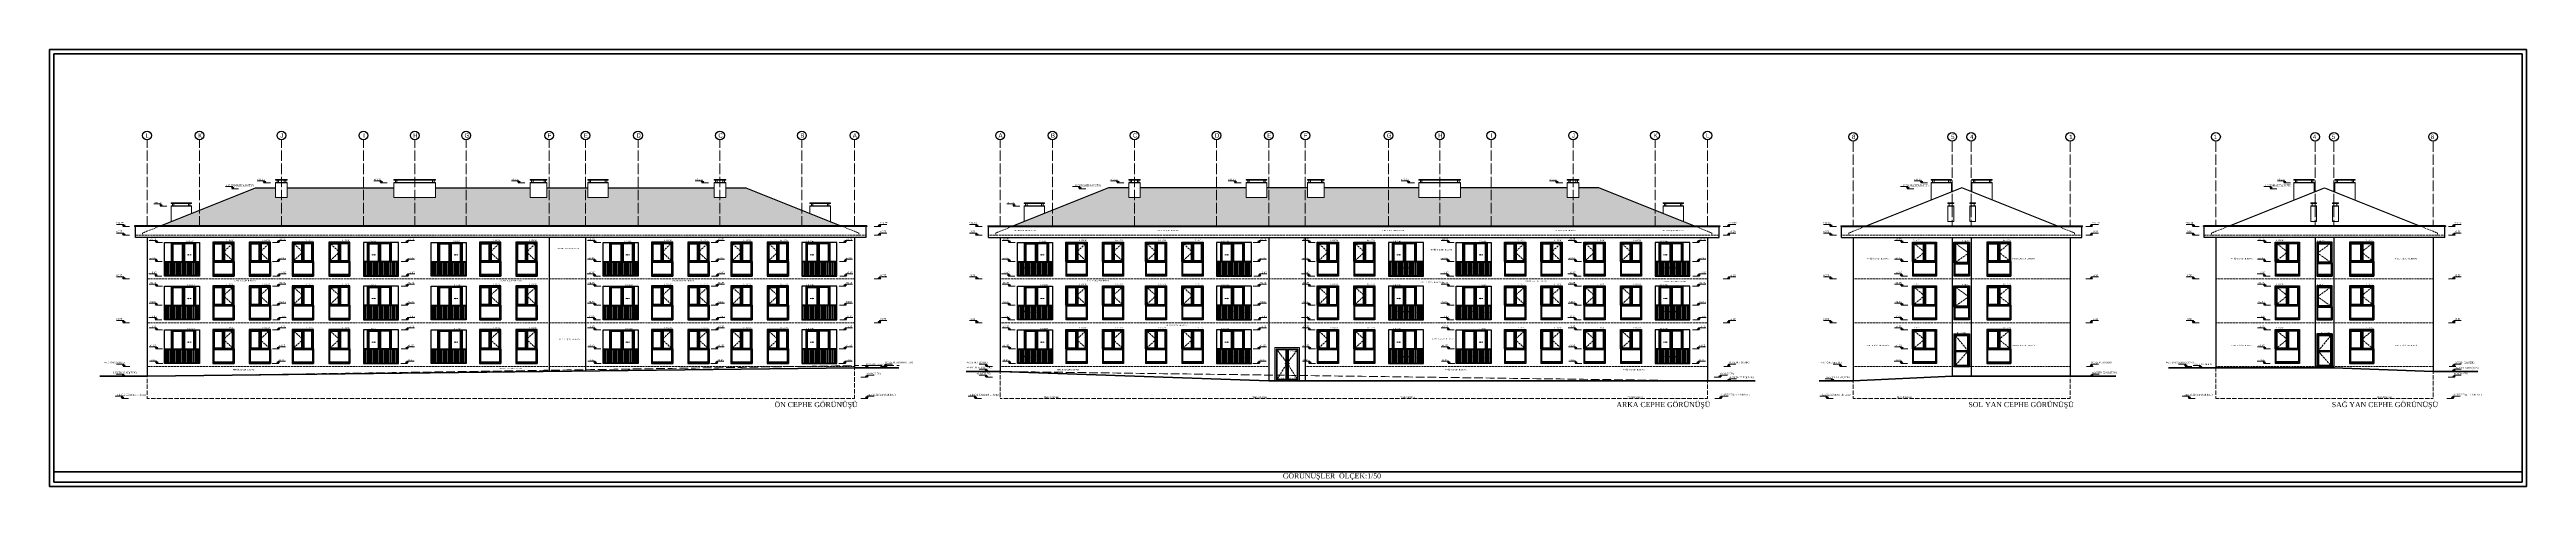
# Model space of a CAD drawing. Header units: millimetres. Extents: x 11587 to 81192, y -36083 to -25300.
# Drawn here: x 57227 to 74227, y -28300 to -25300 of the extents above; entities that cross this region are included whole.
import ezdxf

# ---------------------------------------------------------------- set-up
doc = ezdxf.new("R2010")
doc.units = ezdxf.units.MM
doc.linetypes.add('AKS', pattern=[30, 24, -3, 0, -3])
doc.linetypes.add('IZDUSUM1', pattern=[20, 7.5, -5, 7.5, 0])
for name, color, linetype, lineweight in [('rtm-aks balon', 20, 'Continuous', 25), ('rtm-aks balon yazı', 7, 'Continuous', 20), ('rtm-aks yeni', 7, 'AKS', 20), ('rtm-antet yazı-03', 233, 'Continuous', 30), ('rtm-antet-02', 140, 'Continuous', 40), ('rtm-cephe-03', 241, 'Continuous', 30), ('rtm-cephe-04', 33, 'Continuous', 25), ('rtm-izdusum-üst ince', 8, 'IZDUSUM1', 5), ('rtm-izdusum-üst kalın', 211, 'IZDUSUM1', 15), ('rtm-kesit katmanı-05', 153, 'Continuous', 20), ('rtm-kesit katmanı-06', 136, 'Continuous', 15), ('rtm-mhl-yazı-malzeme', 253, 'Continuous', 13), ('rtm-sembol kot yazı', 7, 'Continuous', 20), ('rtm-symbol lvl', 242, 'Continuous', 20), ('rtm-tas_betonarme', 50, 'Continuous', 40)]:
    doc.layers.add(name, color=color, linetype=linetype, lineweight=lineweight)
doc.styles.add('A', font='times.ttf', dxfattribs={"height": 20})
doc.styles.add('AKSYAZI', font='ARIALN.TTF')
doc.styles.get("Standard").update_dxf_attribs({"font": 'arial.ttf'})
doc.styles.add('VAZ-OLCU', font='times.ttf', dxfattribs={"height": 60})

msp = doc.modelspace()

# ---------------------------------------------------------------- hatches: boundary and pattern name
at = {"layer": 'rtm-cephe-04'}
h = msp.add_hatch(dxfattribs=at)
h.set_pattern_fill('AR-RSHKE', color=256, scale=0.15, style=0)
h.set_pattern_definition([(0, (20976.216, -2965.256), (97.155, 45.72), [22.86, -19.05, 26.67, -11.43, 34.29, -15.24]), (0, (20999.076, -2963.35), (97.155, 45.72), [19.05, -72.39, 15.24, -22.86]), (0, (21044.796, -2968.113), (97.155, 45.72), [11.43, -118.11]), (90, (20976.216, -2965.256), (-32.385, 45.72), [43.815, -139.065]), (90, (20999.076, -2965.256), (-32.385, 45.72), [42.8625, -140.0175]), (90, (21018.126, -2965.256), (-32.385, 45.72), [40.005, -142.875]), (90, (21044.796, -2968.113), (-32.385, 45.72), [43.815, -139.065]), (90, (21056.226, -2968.113), (-32.385, 45.72), [43.815, -139.065]), (90, (21090.516, -2965.256), (-32.385, 45.72), [41.91, -140.97])])
h.paths.add_polyline_path([(62657.77, -26510.03), (62005.54, -26249.14), (61868.04, -26249.14), (61868.04, -26315.03), (61788.04, -26315.03), (61788.04, -26249.14), (61060.54, -26249.14), (61060.54, -26315.03), (60920.54, -26315.03), (60920.54, -26249.14), (60640.54, -26249.14), (60640.54, -26315.03), (60525.54, -26315.03), (60525.54, -26249.14), (59875.54, -26249.14), (59875.54, -26315.03), (59590.54, -26315.03), (59590.54, -26249.14), (58858.04, -26249.14), (58858.04, -26315.03), (58778.04, -26315.03), (58778.04, -26249.14), (58640.54, -26249.14), (57988.31, -26510.03)])
h = msp.add_hatch(dxfattribs=at)
h.set_pattern_fill('AR-RSHKE', color=256, scale=0.15, style=0)
h.set_pattern_definition([(0, (20423.946, -2965.256), (97.155, 45.72), [22.86, -19.05, 26.67, -11.43, 34.29, -15.24]), (0, (20446.806, -2963.35), (97.155, 45.72), [19.05, -72.39, 15.24, -22.86]), (0, (20492.526, -2968.113), (97.155, 45.72), [11.43, -118.11]), (90, (20423.946, -2965.256), (-32.385, 45.72), [43.815, -139.065]), (90, (20446.806, -2965.256), (-32.385, 45.72), [42.8625, -140.0175]), (90, (20465.856, -2965.256), (-32.385, 45.72), [40.005, -142.875]), (90, (20492.526, -2968.113), (-32.385, 45.72), [43.815, -139.065]), (90, (20503.956, -2968.113), (-32.385, 45.72), [43.815, -139.065]), (90, (20538.246, -2965.256), (-32.385, 45.72), [41.91, -140.97])])
h.paths.add_polyline_path([(68512.77, -26510.03), (67860.54, -26249.14), (67723.04, -26249.14), (67723.04, -26315.03), (67643.04, -26315.03), (67643.04, -26249.14), (66910.54, -26249.14), (66910.54, -26315.03), (66625.54, -26315.03), (66625.54, -26249.14), (65975.54, -26249.14), (65975.54, -26315.03), (65860.54, -26315.03), (65860.54, -26249.14), (65580.54, -26249.14), (65580.54, -26315.03), (65440.54, -26315.03), (65440.54, -26249.14), (64713.04, -26249.14), (64713.04, -26315.03), (64633.04, -26315.03), (64633.04, -26249.14), (64495.54, -26249.14), (63843.31, -26510.03)])
at = {"layer": 'rtm-symbol lvl'}
for points in [[(58492.12, -26246.19), (58483.29, -26255.03), (58474.45, -26246.19)], [(58492.12, -26246.19), (58483.29, -26255.03), (58474.45, -26246.19)], [(58709.98, -26206.19), (58701.14, -26215.03), (58692.31, -26206.19)], [(58709.98, -26206.19), (58701.14, -26215.03), (58692.31, -26206.19)], [(59511.1, -26206.19), (59502.26, -26215.03), (59493.43, -26206.19)], [(59511.1, -26206.19), (59502.26, -26215.03), (59493.43, -26206.19)], [(60457.08, -26206.19), (60448.24, -26215.03), (60439.4, -26206.19)], [(60457.08, -26206.19), (60448.24, -26215.03), (60439.4, -26206.19)], [(61717.75, -26206.19), (61708.91, -26215.03), (61700.07, -26206.19)], [(61717.75, -26206.19), (61708.91, -26215.03), (61700.07, -26206.19)], [(64307.08, -26246.19), (64298.24, -26255.03), (64289.4, -26246.19)], [(64307.08, -26246.19), (64298.24, -26255.03), (64289.4, -26246.19)], [(64567.85, -26206.19), (64559.01, -26215.03), (64550.17, -26206.19)], [(64567.85, -26206.19), (64559.01, -26215.03), (64550.17, -26206.19)], [(65374.11, -26206.19), (65365.28, -26215.03), (65356.44, -26206.19)], [(65374.11, -26206.19), (65365.28, -26215.03), (65356.44, -26206.19)], [(66562.57, -26206.19), (66553.73, -26215.03), (66544.89, -26206.19)], [(66562.57, -26206.19), (66553.73, -26215.03), (66544.89, -26206.19)], [(67580.87, -26206.19), (67572.04, -26215.03), (67563.2, -26206.19)], [(67580.87, -26206.19), (67572.04, -26215.03), (67563.2, -26206.19)], [(69989.21, -26246.19), (69980.38, -26255.03), (69971.54, -26246.19)], [(69989.21, -26246.19), (69980.38, -26255.03), (69971.54, -26246.19)], [(70082.69, -26206.19), (70073.85, -26215.03), (70065.01, -26206.19)], [(70082.69, -26206.19), (70073.85, -26215.03), (70065.01, -26206.19)], [(72482.29, -26246.19), (72473.45, -26255.03), (72464.61, -26246.19)], [(72482.29, -26246.19), (72473.45, -26255.03), (72464.61, -26246.19)], [(72575.76, -26206.19), (72566.92, -26215.03), (72558.09, -26206.19)], [(72575.76, -26206.19), (72566.92, -26215.03), (72558.09, -26206.19)], [(57745.89, -26506.19), (57737.05, -26515.03), (57728.21, -26506.19)], [(57745.89, -26506.19), (57737.05, -26515.03), (57728.21, -26506.19)], [(58000.12, -26366.19), (57991.28, -26375.03), (57982.45, -26366.19)], [(58000.12, -26366.19), (57991.28, -26375.03), (57982.45, -26366.19)], [(62914.47, -26506.19), (62923.31, -26515.03), (62932.15, -26506.19)], [(62914.47, -26506.19), (62923.31, -26515.03), (62932.15, -26506.19)], [(63599.43, -26506.19), (63590.59, -26515.03), (63581.75, -26506.19)], [(63599.43, -26506.19), (63590.59, -26515.03), (63581.75, -26506.19)], [(63855.12, -26366.19), (63846.28, -26375.03), (63837.45, -26366.19)], [(63855.12, -26366.19), (63846.28, -26375.03), (63837.45, -26366.19)], [(68742.14, -26506.19), (68750.98, -26515.03), (68759.82, -26506.19)], [(68742.14, -26506.19), (68750.98, -26515.03), (68759.82, -26506.19)], [(69461.53, -26506.19), (69452.69, -26515.03), (69443.85, -26506.19)], [(69461.53, -26506.19), (69452.69, -26515.03), (69443.85, -26506.19)], [(71231.21, -26506.19), (71240.05, -26515.03), (71248.88, -26506.19)], [(71231.21, -26506.19), (71240.05, -26515.03), (71248.88, -26506.19)], [(71950.43, -26506.19), (71941.59, -26515.03), (71932.75, -26506.19)], [(71950.43, -26506.19), (71941.59, -26515.03), (71932.75, -26506.19)], [(73719.74, -26506.19), (73728.58, -26515.03), (73737.41, -26506.19)], [(73719.74, -26506.19), (73728.58, -26515.03), (73737.41, -26506.19)], [(57745.89, -26566.19), (57737.05, -26575.03), (57728.21, -26566.19)], [(57745.89, -26566.19), (57737.05, -26575.03), (57728.21, -26566.19)], [(57969.13, -26616.19), (57960.29, -26625.03), (57951.45, -26616.19)], [(57969.13, -26616.19), (57960.29, -26625.03), (57951.45, -26616.19)], [(58789.04, -26616.19), (58797.88, -26625.03), (58806.72, -26616.19)], [(58789.04, -26616.19), (58797.88, -26625.03), (58806.72, -26616.19)], [(59672.32, -26616.19), (59681.16, -26625.03), (59690, -26616.19)], [(59672.32, -26616.19), (59681.16, -26625.03), (59690, -26616.19)], [(60978.12, -26616.19), (60969.28, -26625.03), (60960.44, -26616.19)], [(60978.12, -26616.19), (60969.28, -26625.03), (60960.44, -26616.19)], [(61799.32, -26616.19), (61808.16, -26625.03), (61817, -26616.19)], [(61799.32, -26616.19), (61808.16, -26625.03), (61817, -26616.19)], [(62679.18, -26616.19), (62688.02, -26625.03), (62696.86, -26616.19)], [(62679.18, -26616.19), (62688.02, -26625.03), (62696.86, -26616.19)], [(62914.47, -26566.19), (62923.31, -26575.03), (62932.15, -26566.19)], [(62914.47, -26566.19), (62923.31, -26575.03), (62932.15, -26566.19)], [(63599.43, -26566.19), (63590.59, -26575.03), (63581.75, -26566.19)], [(63599.43, -26566.19), (63590.59, -26575.03), (63581.75, -26566.19)], [(63822.67, -26616.19), (63813.83, -26625.03), (63804.99, -26616.19)], [(63822.67, -26616.19), (63813.83, -26625.03), (63804.99, -26616.19)], [(65520.09, -26616.19), (65528.93, -26625.03), (65537.77, -26616.19)], [(65520.09, -26616.19), (65528.93, -26625.03), (65537.77, -26616.19)], [(65881.76, -26616.19), (65872.92, -26625.03), (65864.08, -26616.19)], [(65881.76, -26616.19), (65872.92, -26625.03), (65864.08, -26616.19)], [(66836.03, -26616.19), (66827.19, -26625.03), (66818.35, -26616.19)], [(66836.03, -26616.19), (66827.19, -26625.03), (66818.35, -26616.19)], [(67709.08, -26616.19), (67700.24, -26625.03), (67691.4, -26616.19)], [(67709.08, -26616.19), (67700.24, -26625.03), (67691.4, -26616.19)], [(68535.08, -26616.19), (68543.91, -26625.03), (68552.75, -26616.19)], [(68535.08, -26616.19), (68543.91, -26625.03), (68552.75, -26616.19)], [(68742.14, -26566.19), (68750.98, -26575.03), (68759.82, -26566.19)], [(68742.14, -26566.19), (68750.98, -26575.03), (68759.82, -26566.19)], [(69461.53, -26566.19), (69452.69, -26575.03), (69443.85, -26566.19)], [(69461.53, -26566.19), (69452.69, -26575.03), (69443.85, -26566.19)], [(69949.04, -26616.19), (69940.2, -26625.03), (69931.36, -26616.19)], [(69949.04, -26616.19), (69940.2, -26625.03), (69931.36, -26616.19)], [(71231.21, -26566.19), (71240.05, -26575.03), (71248.88, -26566.19)], [(71231.21, -26566.19), (71240.05, -26575.03), (71248.88, -26566.19)], [(71950.43, -26566.19), (71941.59, -26575.03), (71932.75, -26566.19)], [(71950.43, -26566.19), (71941.59, -26575.03), (71932.75, -26566.19)], [(72439.04, -26616.19), (72430.2, -26625.03), (72421.36, -26616.19)], [(72439.04, -26616.19), (72430.2, -26625.03), (72421.36, -26616.19)], [(73719.74, -26566.19), (73728.58, -26575.03), (73737.41, -26566.19)], [(73719.74, -26566.19), (73728.58, -26575.03), (73737.41, -26566.19)], [(57966.23, -26846.19), (57957.39, -26855.03), (57948.55, -26846.19)], [(57966.23, -26846.19), (57957.39, -26855.03), (57948.55, -26846.19)], [(57968.61, -26746.19), (57959.78, -26755.03), (57950.94, -26746.19)], [(57968.61, -26746.19), (57959.78, -26755.03), (57950.94, -26746.19)], [(58789.56, -26746.19), (58798.4, -26755.03), (58807.24, -26746.19)], [(58789.56, -26746.19), (58798.4, -26755.03), (58807.24, -26746.19)], [(58791.95, -26846.19), (58800.78, -26855.03), (58809.62, -26846.19)], [(58791.95, -26846.19), (58800.78, -26855.03), (58809.62, -26846.19)], [(59672.84, -26746.19), (59681.68, -26755.03), (59690.52, -26746.19)], [(59672.84, -26746.19), (59681.68, -26755.03), (59690.52, -26746.19)], [(59675.22, -26846.19), (59684.06, -26855.03), (59692.9, -26846.19)], [(59675.22, -26846.19), (59684.06, -26855.03), (59692.9, -26846.19)], [(60975.21, -26846.19), (60966.38, -26855.03), (60957.54, -26846.19)], [(60975.21, -26846.19), (60966.38, -26855.03), (60957.54, -26846.19)], [(60977.6, -26746.19), (60968.76, -26755.03), (60959.92, -26746.19)], [(60977.6, -26746.19), (60968.76, -26755.03), (60959.92, -26746.19)], [(61799.84, -26746.19), (61808.68, -26755.03), (61817.52, -26746.19)], [(61799.84, -26746.19), (61808.68, -26755.03), (61817.52, -26746.19)], [(61802.22, -26846.19), (61811.06, -26855.03), (61819.9, -26846.19)], [(61802.22, -26846.19), (61811.06, -26855.03), (61819.9, -26846.19)], [(62679.7, -26746.19), (62688.54, -26755.03), (62697.38, -26746.19)], [(62679.7, -26746.19), (62688.54, -26755.03), (62697.38, -26746.19)], [(62682.08, -26846.19), (62690.92, -26855.03), (62699.76, -26846.19)], [(62682.08, -26846.19), (62690.92, -26855.03), (62699.76, -26846.19)], [(63819.77, -26846.19), (63810.93, -26855.03), (63802.09, -26846.19)], [(63819.77, -26846.19), (63810.93, -26855.03), (63802.09, -26846.19)], [(63822.15, -26746.19), (63813.32, -26755.03), (63804.48, -26746.19)], [(63822.15, -26746.19), (63813.32, -26755.03), (63804.48, -26746.19)], [(65520.61, -26746.19), (65529.45, -26755.03), (65538.29, -26746.19)], [(65520.61, -26746.19), (65529.45, -26755.03), (65538.29, -26746.19)], [(65522.99, -26846.19), (65531.83, -26855.03), (65540.67, -26846.19)], [(65522.99, -26846.19), (65531.83, -26855.03), (65540.67, -26846.19)], [(65878.86, -26846.19), (65870.02, -26855.03), (65861.18, -26846.19)], [(65878.86, -26846.19), (65870.02, -26855.03), (65861.18, -26846.19)], [(65881.24, -26746.19), (65872.4, -26755.03), (65863.56, -26746.19)], [(65881.24, -26746.19), (65872.4, -26755.03), (65863.56, -26746.19)], [(66833.13, -26846.19), (66824.29, -26855.03), (66815.45, -26846.19)], [(66833.13, -26846.19), (66824.29, -26855.03), (66815.45, -26846.19)], [(66835.51, -26746.19), (66826.68, -26755.03), (66817.84, -26746.19)], [(66835.51, -26746.19), (66826.68, -26755.03), (66817.84, -26746.19)], [(67706.18, -26846.19), (67697.34, -26855.03), (67688.5, -26846.19)], [(67706.18, -26846.19), (67697.34, -26855.03), (67688.5, -26846.19)], [(67708.56, -26746.19), (67699.72, -26755.03), (67690.88, -26746.19)], [(67708.56, -26746.19), (67699.72, -26755.03), (67690.88, -26746.19)], [(68535.59, -26746.19), (68544.43, -26755.03), (68553.27, -26746.19)], [(68535.59, -26746.19), (68544.43, -26755.03), (68553.27, -26746.19)], [(68537.98, -26846.19), (68546.82, -26855.03), (68555.65, -26846.19)], [(68537.98, -26846.19), (68546.82, -26855.03), (68555.65, -26846.19)], [(69946.14, -26846.19), (69937.3, -26855.03), (69928.46, -26846.19)], [(69946.14, -26846.19), (69937.3, -26855.03), (69928.46, -26846.19)], [(69948.52, -26746.19), (69939.68, -26755.03), (69930.85, -26746.19)], [(69948.52, -26746.19), (69939.68, -26755.03), (69930.85, -26746.19)], [(72436.14, -26846.19), (72427.3, -26855.03), (72418.46, -26846.19)], [(72436.14, -26846.19), (72427.3, -26855.03), (72418.46, -26846.19)], [(72438.52, -26746.19), (72429.68, -26755.03), (72420.85, -26746.19)], [(72438.52, -26746.19), (72429.68, -26755.03), (72420.85, -26746.19)], [(57745.89, -26866.19), (57737.05, -26875.03), (57728.21, -26866.19)], [(57745.89, -26866.19), (57737.05, -26875.03), (57728.21, -26866.19)], [(57969.13, -26916.19), (57960.29, -26925.03), (57951.45, -26916.19)], [(57969.13, -26916.19), (57960.29, -26925.03), (57951.45, -26916.19)], [(58789.04, -26916.19), (58797.88, -26925.03), (58806.72, -26916.19)], [(58789.04, -26916.19), (58797.88, -26925.03), (58806.72, -26916.19)], [(59672.32, -26916.19), (59681.16, -26925.03), (59690, -26916.19)], [(59672.32, -26916.19), (59681.16, -26925.03), (59690, -26916.19)], [(60978.12, -26916.19), (60969.28, -26925.03), (60960.44, -26916.19)], [(60978.12, -26916.19), (60969.28, -26925.03), (60960.44, -26916.19)], [(61799.32, -26916.19), (61808.16, -26925.03), (61817, -26916.19)], [(61799.32, -26916.19), (61808.16, -26925.03), (61817, -26916.19)], [(62679.18, -26916.19), (62688.02, -26925.03), (62696.86, -26916.19)], [(62679.18, -26916.19), (62688.02, -26925.03), (62696.86, -26916.19)], [(62914.47, -26866.19), (62923.31, -26875.03), (62932.15, -26866.19)], [(62914.47, -26866.19), (62923.31, -26875.03), (62932.15, -26866.19)], [(63599.43, -26866.19), (63590.59, -26875.03), (63581.75, -26866.19)], [(63599.43, -26866.19), (63590.59, -26875.03), (63581.75, -26866.19)], [(63822.67, -26916.19), (63813.83, -26925.03), (63804.99, -26916.19)], [(63822.67, -26916.19), (63813.83, -26925.03), (63804.99, -26916.19)], [(65520.09, -26916.19), (65528.93, -26925.03), (65537.77, -26916.19)], [(65520.09, -26916.19), (65528.93, -26925.03), (65537.77, -26916.19)], [(65881.76, -26916.19), (65872.92, -26925.03), (65864.08, -26916.19)], [(65881.76, -26916.19), (65872.92, -26925.03), (65864.08, -26916.19)], [(66836.03, -26916.19), (66827.19, -26925.03), (66818.35, -26916.19)], [(66836.03, -26916.19), (66827.19, -26925.03), (66818.35, -26916.19)], [(67709.08, -26916.19), (67700.24, -26925.03), (67691.4, -26916.19)], [(67709.08, -26916.19), (67700.24, -26925.03), (67691.4, -26916.19)], [(68535.08, -26916.19), (68543.91, -26925.03), (68552.75, -26916.19)], [(68535.08, -26916.19), (68543.91, -26925.03), (68552.75, -26916.19)], [(68742.14, -26866.19), (68750.98, -26875.03), (68759.82, -26866.19)], [(68742.14, -26866.19), (68750.98, -26875.03), (68759.82, -26866.19)], [(69461.53, -26866.19), (69452.69, -26875.03), (69443.85, -26866.19)], [(69461.53, -26866.19), (69452.69, -26875.03), (69443.85, -26866.19)], [(69949.04, -26916.19), (69940.2, -26925.03), (69931.36, -26916.19)], [(69949.04, -26916.19), (69940.2, -26925.03), (69931.36, -26916.19)], [(71231.21, -26866.19), (71240.05, -26875.03), (71248.88, -26866.19)], [(71231.21, -26866.19), (71240.05, -26875.03), (71248.88, -26866.19)], [(71950.43, -26866.19), (71941.59, -26875.03), (71932.75, -26866.19)], [(71950.43, -26866.19), (71941.59, -26875.03), (71932.75, -26866.19)], [(72439.04, -26916.19), (72430.2, -26925.03), (72421.36, -26916.19)], [(72439.04, -26916.19), (72430.2, -26925.03), (72421.36, -26916.19)], [(73719.74, -26866.19), (73728.58, -26875.03), (73737.41, -26866.19)], [(73719.74, -26866.19), (73728.58, -26875.03), (73737.41, -26866.19)], [(57745.89, -27166.19), (57737.05, -27175.03), (57728.21, -27166.19)], [(57745.89, -27166.19), (57737.05, -27175.03), (57728.21, -27166.19)], [(57966.23, -27146.19), (57957.39, -27155.03), (57948.55, -27146.19)], [(57966.23, -27146.19), (57957.39, -27155.03), (57948.55, -27146.19)], [(57968.61, -27046.19), (57959.78, -27055.03), (57950.94, -27046.19)], [(57968.61, -27046.19), (57959.78, -27055.03), (57950.94, -27046.19)], [(58789.56, -27046.19), (58798.4, -27055.03), (58807.24, -27046.19)], [(58789.56, -27046.19), (58798.4, -27055.03), (58807.24, -27046.19)], [(58791.95, -27146.19), (58800.78, -27155.03), (58809.62, -27146.19)], [(58791.95, -27146.19), (58800.78, -27155.03), (58809.62, -27146.19)], [(59672.84, -27046.19), (59681.68, -27055.03), (59690.52, -27046.19)], [(59672.84, -27046.19), (59681.68, -27055.03), (59690.52, -27046.19)], [(59675.22, -27146.19), (59684.06, -27155.03), (59692.9, -27146.19)], [(59675.22, -27146.19), (59684.06, -27155.03), (59692.9, -27146.19)], [(60975.21, -27146.19), (60966.38, -27155.03), (60957.54, -27146.19)], [(60975.21, -27146.19), (60966.38, -27155.03), (60957.54, -27146.19)], [(60977.6, -27046.19), (60968.76, -27055.03), (60959.92, -27046.19)], [(60977.6, -27046.19), (60968.76, -27055.03), (60959.92, -27046.19)], [(61799.84, -27046.19), (61808.68, -27055.03), (61817.52, -27046.19)], [(61799.84, -27046.19), (61808.68, -27055.03), (61817.52, -27046.19)], [(61802.22, -27146.19), (61811.06, -27155.03), (61819.9, -27146.19)], [(61802.22, -27146.19), (61811.06, -27155.03), (61819.9, -27146.19)], [(62679.7, -27046.19), (62688.54, -27055.03), (62697.38, -27046.19)], [(62679.7, -27046.19), (62688.54, -27055.03), (62697.38, -27046.19)], [(62682.08, -27146.19), (62690.92, -27155.03), (62699.76, -27146.19)], [(62682.08, -27146.19), (62690.92, -27155.03), (62699.76, -27146.19)], [(62914.47, -27166.19), (62923.31, -27175.03), (62932.15, -27166.19)], [(62914.47, -27166.19), (62923.31, -27175.03), (62932.15, -27166.19)], [(63599.43, -27166.19), (63590.59, -27175.03), (63581.75, -27166.19)], [(63599.43, -27166.19), (63590.59, -27175.03), (63581.75, -27166.19)], [(63819.77, -27146.19), (63810.93, -27155.03), (63802.09, -27146.19)], [(63819.77, -27146.19), (63810.93, -27155.03), (63802.09, -27146.19)], [(63822.15, -27046.19), (63813.32, -27055.03), (63804.48, -27046.19)], [(63822.15, -27046.19), (63813.32, -27055.03), (63804.48, -27046.19)], [(65520.61, -27046.19), (65529.45, -27055.03), (65538.29, -27046.19)], [(65520.61, -27046.19), (65529.45, -27055.03), (65538.29, -27046.19)], [(65522.99, -27146.19), (65531.83, -27155.03), (65540.67, -27146.19)], [(65522.99, -27146.19), (65531.83, -27155.03), (65540.67, -27146.19)], [(65878.86, -27146.19), (65870.02, -27155.03), (65861.18, -27146.19)], [(65878.86, -27146.19), (65870.02, -27155.03), (65861.18, -27146.19)], [(65881.24, -27046.19), (65872.4, -27055.03), (65863.56, -27046.19)], [(65881.24, -27046.19), (65872.4, -27055.03), (65863.56, -27046.19)], [(66833.13, -27146.19), (66824.29, -27155.03), (66815.45, -27146.19)], [(66833.13, -27146.19), (66824.29, -27155.03), (66815.45, -27146.19)], [(66835.51, -27046.19), (66826.68, -27055.03), (66817.84, -27046.19)], [(66835.51, -27046.19), (66826.68, -27055.03), (66817.84, -27046.19)], [(67706.18, -27146.19), (67697.34, -27155.03), (67688.5, -27146.19)], [(67706.18, -27146.19), (67697.34, -27155.03), (67688.5, -27146.19)], [(67708.56, -27046.19), (67699.72, -27055.03), (67690.88, -27046.19)], [(67708.56, -27046.19), (67699.72, -27055.03), (67690.88, -27046.19)], [(68535.59, -27046.19), (68544.43, -27055.03), (68553.27, -27046.19)], [(68535.59, -27046.19), (68544.43, -27055.03), (68553.27, -27046.19)], [(68537.98, -27146.19), (68546.82, -27155.03), (68555.65, -27146.19)], [(68537.98, -27146.19), (68546.82, -27155.03), (68555.65, -27146.19)], [(68742.14, -27166.19), (68750.98, -27175.03), (68759.82, -27166.19)], [(68742.14, -27166.19), (68750.98, -27175.03), (68759.82, -27166.19)], [(69461.53, -27166.19), (69452.69, -27175.03), (69443.85, -27166.19)], [(69461.53, -27166.19), (69452.69, -27175.03), (69443.85, -27166.19)], [(69946.14, -27146.19), (69937.3, -27155.03), (69928.46, -27146.19)], [(69946.14, -27146.19), (69937.3, -27155.03), (69928.46, -27146.19)], [(69948.52, -27046.19), (69939.68, -27055.03), (69930.85, -27046.19)], [(69948.52, -27046.19), (69939.68, -27055.03), (69930.85, -27046.19)], [(71231.21, -27166.19), (71240.05, -27175.03), (71248.88, -27166.19)], [(71231.21, -27166.19), (71240.05, -27175.03), (71248.88, -27166.19)], [(71950.43, -27166.19), (71941.59, -27175.03), (71932.75, -27166.19)], [(71950.43, -27166.19), (71941.59, -27175.03), (71932.75, -27166.19)], [(72436.14, -27146.19), (72427.3, -27155.03), (72418.46, -27146.19)], [(72436.14, -27146.19), (72427.3, -27155.03), (72418.46, -27146.19)], [(72438.52, -27046.19), (72429.68, -27055.03), (72420.85, -27046.19)], [(72438.52, -27046.19), (72429.68, -27055.03), (72420.85, -27046.19)], [(73719.74, -27166.19), (73728.58, -27175.03), (73737.41, -27166.19)], [(73719.74, -27166.19), (73728.58, -27175.03), (73737.41, -27166.19)], [(57969.13, -27216.19), (57960.29, -27225.03), (57951.45, -27216.19)], [(57969.13, -27216.19), (57960.29, -27225.03), (57951.45, -27216.19)], [(57969.88, -27346.19), (57961.04, -27355.03), (57952.2, -27346.19)], [(57969.88, -27346.19), (57961.04, -27355.03), (57952.2, -27346.19)], [(58788.3, -27346.19), (58797.13, -27355.03), (58805.97, -27346.19)], [(58788.3, -27346.19), (58797.13, -27355.03), (58805.97, -27346.19)], [(58789.04, -27216.19), (58797.88, -27225.03), (58806.72, -27216.19)], [(58789.04, -27216.19), (58797.88, -27225.03), (58806.72, -27216.19)], [(59671.57, -27346.19), (59680.41, -27355.03), (59689.25, -27346.19)], [(59671.57, -27346.19), (59680.41, -27355.03), (59689.25, -27346.19)], [(59672.32, -27216.19), (59681.16, -27225.03), (59690, -27216.19)], [(59672.32, -27216.19), (59681.16, -27225.03), (59690, -27216.19)], [(60978.12, -27216.19), (60969.28, -27225.03), (60960.44, -27216.19)], [(60978.12, -27216.19), (60969.28, -27225.03), (60960.44, -27216.19)], [(60978.87, -27346.19), (60970.03, -27355.03), (60961.19, -27346.19)], [(60978.87, -27346.19), (60970.03, -27355.03), (60961.19, -27346.19)], [(61798.57, -27346.19), (61807.41, -27355.03), (61816.25, -27346.19)], [(61798.57, -27346.19), (61807.41, -27355.03), (61816.25, -27346.19)], [(61799.32, -27216.19), (61808.16, -27225.03), (61817, -27216.19)], [(61799.32, -27216.19), (61808.16, -27225.03), (61817, -27216.19)], [(62678.43, -27346.19), (62687.27, -27355.03), (62696.11, -27346.19)], [(62678.43, -27346.19), (62687.27, -27355.03), (62696.11, -27346.19)], [(62679.18, -27216.19), (62688.02, -27225.03), (62696.86, -27216.19)], [(62679.18, -27216.19), (62688.02, -27225.03), (62696.86, -27216.19)], [(63822.67, -27216.19), (63813.83, -27225.03), (63804.99, -27216.19)], [(63822.67, -27216.19), (63813.83, -27225.03), (63804.99, -27216.19)], [(63823.42, -27346.19), (63814.58, -27355.03), (63805.74, -27346.19)], [(63823.42, -27346.19), (63814.58, -27355.03), (63805.74, -27346.19)], [(65519.34, -27346.19), (65528.18, -27355.03), (65537.02, -27346.19)], [(65519.34, -27346.19), (65528.18, -27355.03), (65537.02, -27346.19)], [(65520.09, -27216.19), (65528.93, -27225.03), (65537.77, -27216.19)], [(65520.09, -27216.19), (65528.93, -27225.03), (65537.77, -27216.19)], [(65881.76, -27216.19), (65872.92, -27225.03), (65864.08, -27216.19)], [(65881.76, -27216.19), (65872.92, -27225.03), (65864.08, -27216.19)], [(65882.51, -27346.19), (65873.67, -27355.03), (65864.83, -27346.19)], [(65882.51, -27346.19), (65873.67, -27355.03), (65864.83, -27346.19)], [(66836.03, -27216.19), (66827.19, -27225.03), (66818.35, -27216.19)], [(66836.03, -27216.19), (66827.19, -27225.03), (66818.35, -27216.19)], [(66836.78, -27346.19), (66827.94, -27355.03), (66819.1, -27346.19)], [(66836.78, -27346.19), (66827.94, -27355.03), (66819.1, -27346.19)], [(67709.08, -27216.19), (67700.24, -27225.03), (67691.4, -27216.19)], [(67709.08, -27216.19), (67700.24, -27225.03), (67691.4, -27216.19)], [(67709.83, -27346.19), (67700.99, -27355.03), (67692.15, -27346.19)], [(67709.83, -27346.19), (67700.99, -27355.03), (67692.15, -27346.19)], [(68534.33, -27346.19), (68543.17, -27355.03), (68552, -27346.19)], [(68534.33, -27346.19), (68543.17, -27355.03), (68552, -27346.19)], [(68535.08, -27216.19), (68543.91, -27225.03), (68552.75, -27216.19)], [(68535.08, -27216.19), (68543.91, -27225.03), (68552.75, -27216.19)], [(69948.52, -27346.19), (69939.68, -27355.03), (69930.85, -27346.19)], [(69948.52, -27346.19), (69939.68, -27355.03), (69930.85, -27346.19)], [(69949.04, -27216.19), (69940.2, -27225.03), (69931.36, -27216.19)], [(69949.04, -27216.19), (69940.2, -27225.03), (69931.36, -27216.19)], [(72438.52, -27346.19), (72429.68, -27355.03), (72420.85, -27346.19)], [(72438.52, -27346.19), (72429.68, -27355.03), (72420.85, -27346.19)], [(72439.04, -27216.19), (72430.2, -27225.03), (72421.36, -27216.19)], [(72439.04, -27216.19), (72430.2, -27225.03), (72421.36, -27216.19)], [(57743.11, -27534.19), (57734.27, -27543.03), (57725.43, -27534.19)], [(57743.11, -27534.19), (57734.27, -27543.03), (57725.43, -27534.19)], [(57744.98, -27466.19), (57736.14, -27475.03), (57727.3, -27466.19)], [(57744.98, -27466.19), (57736.14, -27475.03), (57727.3, -27466.19)], [(57971.85, -27446.19), (57963.01, -27455.03), (57954.17, -27446.19)], [(57971.85, -27446.19), (57963.01, -27455.03), (57954.17, -27446.19)], [(58786.33, -27446.19), (58795.17, -27455.03), (58804.01, -27446.19)], [(58786.33, -27446.19), (58795.17, -27455.03), (58804.01, -27446.19)], [(59669.61, -27446.19), (59678.44, -27455.03), (59687.28, -27446.19)], [(59669.61, -27446.19), (59678.44, -27455.03), (59687.28, -27446.19)], [(60980.83, -27446.19), (60971.99, -27455.03), (60963.15, -27446.19)], [(60980.83, -27446.19), (60971.99, -27455.03), (60963.15, -27446.19)], [(61796.61, -27446.19), (61805.45, -27455.03), (61814.29, -27446.19)], [(61796.61, -27446.19), (61805.45, -27455.03), (61814.29, -27446.19)], [(62676.47, -27446.19), (62685.31, -27455.03), (62694.15, -27446.19)], [(62676.47, -27446.19), (62685.31, -27455.03), (62694.15, -27446.19)], [(62827.93, -27476.19), (62836.77, -27485.03), (62845.61, -27476.19)], [(62827.93, -27476.19), (62836.77, -27485.03), (62845.61, -27476.19)], [(62954.11, -27466.19), (62962.95, -27475.03), (62971.79, -27466.19)], [(62954.11, -27466.19), (62962.95, -27475.03), (62971.79, -27466.19)], [(63665.42, -27466.19), (63656.58, -27475.03), (63647.74, -27466.19)], [(63665.42, -27466.19), (63656.58, -27475.03), (63647.74, -27466.19)], [(63665.42, -27501.19), (63656.58, -27510.03), (63647.74, -27501.19)], [(63665.42, -27501.19), (63656.58, -27510.03), (63647.74, -27501.19)], [(63825.39, -27446.19), (63816.55, -27455.03), (63807.71, -27446.19)], [(63825.39, -27446.19), (63816.55, -27455.03), (63807.71, -27446.19)], [(65517.38, -27446.19), (65526.22, -27455.03), (65535.05, -27446.19)], [(65517.38, -27446.19), (65526.22, -27455.03), (65535.05, -27446.19)], [(65884.47, -27446.19), (65875.63, -27455.03), (65866.79, -27446.19)], [(65884.47, -27446.19), (65875.63, -27455.03), (65866.79, -27446.19)], [(66838.75, -27446.19), (66829.91, -27455.03), (66821.07, -27446.19)], [(66838.75, -27446.19), (66829.91, -27455.03), (66821.07, -27446.19)], [(67711.79, -27446.19), (67702.95, -27455.03), (67694.11, -27446.19)], [(67711.79, -27446.19), (67702.95, -27455.03), (67694.11, -27446.19)], [(68532.36, -27446.19), (68541.2, -27455.03), (68550.04, -27446.19)], [(68532.36, -27446.19), (68541.2, -27455.03), (68550.04, -27446.19)], [(68742.14, -27466.19), (68750.98, -27475.03), (68759.82, -27466.19)], [(68742.14, -27466.19), (68750.98, -27475.03), (68759.82, -27466.19)], [(69527.51, -27466.19), (69518.67, -27475.03), (69509.83, -27466.19)], [(69527.51, -27466.19), (69518.67, -27475.03), (69509.83, -27466.19)], [(69946.14, -27446.19), (69937.3, -27455.03), (69928.46, -27446.19)], [(69946.14, -27446.19), (69937.3, -27455.03), (69928.46, -27446.19)], [(71231.21, -27466.19), (71240.05, -27475.03), (71248.88, -27466.19)], [(71231.21, -27466.19), (71240.05, -27475.03), (71248.88, -27466.19)], [(71234.6, -27534.19), (71243.44, -27543.03), (71252.27, -27534.19)], [(71234.6, -27534.19), (71243.44, -27543.03), (71252.27, -27534.19)], [(71897.06, -27466.19), (71888.22, -27475.03), (71879.38, -27466.19)], [(71897.06, -27466.19), (71888.22, -27475.03), (71879.38, -27466.19)], [(71997.86, -27476.19), (71989.02, -27485.03), (71980.18, -27476.19)], [(71997.86, -27476.19), (71989.02, -27485.03), (71980.18, -27476.19)], [(72436.14, -27446.19), (72427.3, -27455.03), (72418.46, -27446.19)], [(72436.14, -27446.19), (72427.3, -27455.03), (72418.46, -27446.19)], [(73719.74, -27466.19), (73728.58, -27475.03), (73737.41, -27466.19)], [(73719.74, -27466.19), (73728.58, -27475.03), (73737.41, -27466.19)], [(73719.98, -27501.19), (73728.82, -27510.03), (73737.66, -27501.19)], [(73719.98, -27501.19), (73728.82, -27510.03), (73737.66, -27501.19)], [(57736.14, -27686.19), (57727.3, -27695.03), (57718.46, -27686.19)], [(57736.14, -27686.19), (57727.3, -27695.03), (57718.46, -27686.19)], [(62827.25, -27541.19), (62836.09, -27550.03), (62844.93, -27541.19)], [(62827.25, -27541.19), (62836.09, -27550.03), (62844.93, -27541.19)], [(62827.93, -27686.19), (62836.77, -27695.03), (62845.61, -27686.19)], [(62827.93, -27686.19), (62836.77, -27695.03), (62845.61, -27686.19)], [(63591.14, -27686.19), (63582.3, -27695.03), (63573.46, -27686.19)], [(63591.14, -27686.19), (63582.3, -27695.03), (63573.46, -27686.19)], [(63665.97, -27541.19), (63657.13, -27550.03), (63648.29, -27541.19)], [(63665.97, -27541.19), (63657.13, -27550.03), (63648.29, -27541.19)], [(65668.08, -27566.19), (65676.92, -27575.03), (65685.76, -27566.19)], [(65668.08, -27566.19), (65676.92, -27575.03), (65685.76, -27566.19)], [(68684.12, -27541.19), (68692.96, -27550.03), (68701.8, -27541.19)], [(68684.12, -27541.19), (68692.96, -27550.03), (68701.8, -27541.19)], [(68688.17, -27686.19), (68697.01, -27695.03), (68705.85, -27686.19)], [(68688.17, -27686.19), (68697.01, -27695.03), (68705.85, -27686.19)], [(68745.68, -27566.19), (68754.52, -27575.03), (68763.36, -27566.19)], [(68745.68, -27566.19), (68754.52, -27575.03), (68763.36, -27566.19)], [(69435.65, -27686.19), (69426.81, -27695.03), (69417.97, -27686.19)], [(69435.65, -27686.19), (69426.81, -27695.03), (69417.97, -27686.19)], [(69472.41, -27566.19), (69463.57, -27575.03), (69454.73, -27566.19)], [(69472.41, -27566.19), (69463.57, -27575.03), (69454.73, -27566.19)], [(71921.54, -27686.19), (71912.7, -27695.03), (71903.86, -27686.19)], [(71921.54, -27686.19), (71912.7, -27695.03), (71903.86, -27686.19)], [(73712.54, -27686.19), (73721.37, -27695.03), (73730.21, -27686.19)], [(73712.54, -27686.19), (73721.37, -27695.03), (73730.21, -27686.19)], [(73720.57, -27541.19), (73729.41, -27550.03), (73738.25, -27541.19)], [(73720.57, -27541.19), (73729.41, -27550.03), (73738.25, -27541.19)]]:
    msp.add_hatch(color=256, dxfattribs=at).paths.add_polyline_path(points)

# ---------------------------------------------------------------- linework, layer by layer
at = {"layer": 'rtm-aks balon'}
for centre in [(57895.54, -25890.11), (58255.54, -25890.11), (58818.04, -25890.11), (59380.54, -25890.11), (59733.04, -25890.11), (60085.54, -25890.11), (60655.54, -25890.11), (60905.54, -25890.11), (61265.54, -25890.11), (61828.04, -25890.11), (62390.54, -25890.11), (62750.54, -25890.11), (63750.54, -25890.11), (64110.54, -25890.11), (64673.04, -25890.11), (65235.54, -25890.11), (65595.54, -25890.11), (65845.54, -25890.11), (66415.54, -25890.11), (66768.04, -25890.11), (67120.54, -25890.11), (67683.04, -25890.11), (68245.54, -25890.11), (68605.54, -25890.11), (69605.54, -25899.15), (70285.54, -25899.15), (70415.54, -25899.15), (71095.54, -25899.15), (72095.54, -25899.15), (72775.54, -25899.15), (72905.54, -25899.15), (73585.54, -25899.15)]:
    msp.add_circle(centre, 30, dxfattribs=at)
at = {"layer": 'rtm-aks yeni', "ltscale": 3}
for p, q in [((57895.54, -26515.03), (57895.54, -25920.11)), ((58255.54, -26515.03), (58255.54, -25920.11)), ((58818.04, -26515.03), (58818.04, -25920.11)), ((59380.54, -26515.03), (59380.54, -25920.11)), ((59733.04, -26515.03), (59733.04, -25920.11)), ((60085.54, -26515.03), (60085.54, -25920.11)), ((60655.54, -26515.03), (60655.54, -25920.11)), ((60905.54, -26515.03), (60905.54, -25920.11)), ((61265.54, -26515.03), (61265.54, -25920.11)), ((61828.04, -26515.03), (61828.04, -25920.11)), ((62390.54, -26515.03), (62390.54, -25920.11)), ((62750.54, -26515.03), (62750.54, -25920.11)), ((63750.54, -26515.03), (63750.54, -25920.11)), ((64110.54, -26515.03), (64110.54, -25920.11)), ((64673.04, -26515.03), (64673.04, -25920.11)), ((65235.54, -26515.03), (65235.54, -25920.11)), ((65595.54, -26515.03), (65595.54, -25920.11)), ((65845.54, -26515.03), (65845.54, -25920.11)), ((66415.54, -26515.03), (66415.54, -25920.11)), ((66768.04, -26515.03), (66768.04, -25920.11)), ((67120.54, -26515.03), (67120.54, -25920.11)), ((67683.04, -26515.03), (67683.04, -25920.11)), ((68245.54, -26515.03), (68245.54, -25920.11)), ((68605.54, -26515.03), (68605.54, -25920.11)), ((69605.54, -25929.15), (69605.54, -26515.03)), ((70285.54, -25929.15), (70285.54, -26515.03)), ((70415.54, -25929.15), (70415.54, -26515.03)), ((71095.54, -25929.15), (71095.54, -26515.03)), ((72095.54, -25929.15), (72095.54, -26515.03)), ((72775.54, -25929.15), (72775.54, -26515.03)), ((72905.54, -25929.15), (72905.54, -26515.03)), ((73585.54, -25929.15), (73585.54, -26515.03))]:
    msp.add_line(p, q, dxfattribs=at)
at = {"layer": 'rtm-antet-02'}
for points in [[(57226.59, -25299.55), (57226.59, -28299.55), (74226.59, -28299.55), (74226.59, -25299.55), (57226.59, -25299.55)], [(57256.59, -28199.55), (74196.59, -28199.55)]]:
    msp.add_lwpolyline(points, dxfattribs=at)
msp.add_lwpolyline([(57256.59, -25329.55), (57256.59, -28269.55), (74196.59, -28269.55), (74196.59, -25329.55)], close=True, dxfattribs=at)
at = {"layer": 'rtm-cephe-03'}
for p, q in [((57895.54, -26590.03), (57895.54, -27543.03)), ((62750.54, -26590.03), (62750.54, -27485.03)), ((63750.54, -26590.03), (63750.54, -27510.03)), ((68605.54, -26590.03), (68605.54, -27575.03)), ((69605.54, -26590.03), (69605.54, -27575.03)), ((70285.54, -26590.03), (70285.54, -27543.03)), ((70415.54, -26590.03), (70415.54, -27543.03)), ((71095.54, -26590.03), (71095.54, -27543.03)), ((72095.54, -26590.03), (72095.54, -27485.03)), ((72775.54, -26590.03), (72775.54, -27485.03)), ((72905.54, -26590.03), (72905.54, -27485.03)), ((73585.54, -26590.03), (73585.54, -27510.03))]:
    msp.add_line(p, q, dxfattribs=at)
for points in [[(57988.31, -26510.03), (58640.54, -26249.14), (58778.04, -26249.14)], [(58858.04, -26249.14), (59590.54, -26249.14)], [(59875.54, -26249.14), (60525.54, -26249.14)], [(60640.54, -26249.14), (60920.54, -26249.14)], [(61060.54, -26249.14), (61788.04, -26249.14)], [(61868.04, -26249.14), (62005.54, -26249.14), (62657.77, -26510.03)], [(64633.04, -26249.14), (64495.54, -26249.14), (63843.31, -26510.03)], [(65440.54, -26249.14), (64713.04, -26249.14)], [(65860.54, -26249.14), (65580.54, -26249.14)], [(66625.54, -26249.14), (65975.54, -26249.14)], [(67643.04, -26249.14), (66910.54, -26249.14)], [(68512.77, -26510.03), (67860.54, -26249.14), (67723.04, -26249.14)], [(71002.77, -26510.03), (70350.54, -26249.14), (69698.31, -26510.03)], [(72188.31, -26510.03), (72840.54, -26249.14), (73492.77, -26510.03)], [(62835.54, -26510.03), (57810.54, -26510.03)], [(57810.54, -26510.03), (57810.54, -26515.03)], [(62835.54, -26515.03), (57810.54, -26515.03)], [(57815.54, -26590.03), (57815.54, -26515.03)], [(62830.54, -26590.03), (62830.54, -26515.03)], [(62835.54, -26510.03), (62835.54, -26515.03)], [(63665.54, -26510.03), (68690.54, -26510.03)], [(63665.54, -26510.03), (63665.54, -26515.03)], [(63665.54, -26515.03), (68690.54, -26515.03)], [(63670.54, -26590.03), (63670.54, -26515.03)], [(68685.54, -26590.03), (68685.54, -26515.03)], [(68690.54, -26510.03), (68690.54, -26515.03)], [(69520.54, -26510.03), (71180.54, -26510.03)], [(69520.54, -26510.03), (69520.54, -26515.03)], [(69520.54, -26515.03), (71180.54, -26515.03)], [(69525.54, -26590.03), (69525.54, -26515.03)], [(71175.54, -26590.03), (71175.54, -26515.03)], [(71180.54, -26515.03), (71180.54, -26510.03)], [(73670.54, -26510.03), (72010.54, -26510.03)], [(72010.54, -26515.03), (72010.54, -26510.03)], [(73670.54, -26515.03), (72010.54, -26515.03)], [(72015.54, -26590.03), (72015.54, -26515.03)], [(73665.54, -26590.03), (73665.54, -26515.03)], [(73670.54, -26510.03), (73670.54, -26515.03)], [(62830.54, -26590.03), (57815.54, -26590.03)], [(60655.54, -26590.03), (60655.54, -27510.06)], [(60905.54, -26590.03), (60905.54, -27507.07)], [(63670.54, -26590.03), (68685.54, -26590.03)], [(65595.54, -26590.03), (65595.54, -27575.03)], [(65845.54, -26590.03), (65845.54, -27575.03)], [(69525.54, -26590.03), (71175.54, -26590.03)], [(73665.54, -26590.03), (72015.54, -26590.03)]]:
    msp.add_lwpolyline(points, dxfattribs=at)
for points in [[(58015.54, -26625.03), (58255.54, -26625.03), (58255.54, -26855.03), (58015.54, -26855.03)], [(59620.54, -26625.03), (59380.54, -26625.03), (59380.54, -26855.03), (59620.54, -26855.03)], [(59845.54, -26625.03), (60085.54, -26625.03), (60085.54, -26855.03), (59845.54, -26855.03)], [(61025.54, -26625.03), (61265.54, -26625.03), (61265.54, -26855.03), (61025.54, -26855.03)], [(62630.54, -26625.03), (62390.54, -26625.03), (62390.54, -26855.03), (62630.54, -26855.03)], [(63870.54, -26625.03), (64110.54, -26625.03), (64110.54, -26855.03), (63870.54, -26855.03)], [(65475.54, -26625.03), (65235.54, -26625.03), (65235.54, -26855.03), (65475.54, -26855.03)], [(66655.54, -26625.03), (66415.54, -26625.03), (66415.54, -26855.03), (66655.54, -26855.03)], [(66880.54, -26625.03), (67120.54, -26625.03), (67120.54, -26855.03), (66880.54, -26855.03)], [(68485.54, -26625.03), (68245.54, -26625.03), (68245.54, -26855.03), (68485.54, -26855.03)], [(58015.54, -26925.03), (58255.54, -26925.03), (58255.54, -27155.03), (58015.54, -27155.03)], [(59620.54, -26925.03), (59380.54, -26925.03), (59380.54, -27155.03), (59620.54, -27155.03)], [(59845.54, -26925.03), (60085.54, -26925.03), (60085.54, -27155.03), (59845.54, -27155.03)], [(61025.54, -26925.03), (61265.54, -26925.03), (61265.54, -27155.03), (61025.54, -27155.03)], [(62630.54, -26925.03), (62390.54, -26925.03), (62390.54, -27155.03), (62630.54, -27155.03)], [(63870.54, -26925.03), (64110.54, -26925.03), (64110.54, -27155.03), (63870.54, -27155.03)], [(65475.54, -26925.03), (65235.54, -26925.03), (65235.54, -27155.03), (65475.54, -27155.03)], [(66655.54, -26925.03), (66415.54, -26925.03), (66415.54, -27155.03), (66655.54, -27155.03)], [(66880.54, -26925.03), (67120.54, -26925.03), (67120.54, -27155.03), (66880.54, -27155.03)], [(68485.54, -26925.03), (68245.54, -26925.03), (68245.54, -27155.03), (68485.54, -27155.03)], [(58015.54, -27225.03), (58255.54, -27225.03), (58255.54, -27455.03), (58015.54, -27455.03)], [(59620.54, -27225.03), (59380.54, -27225.03), (59380.54, -27455.03), (59620.54, -27455.03)], [(59845.54, -27225.03), (60085.54, -27225.03), (60085.54, -27455.03), (59845.54, -27455.03)], [(61025.54, -27225.03), (61265.54, -27225.03), (61265.54, -27455.03), (61025.54, -27455.03)], [(62630.54, -27225.03), (62390.54, -27225.03), (62390.54, -27455.03), (62630.54, -27455.03)], [(63870.54, -27225.03), (64110.54, -27225.03), (64110.54, -27455.03), (63870.54, -27455.03)], [(65475.54, -27225.03), (65235.54, -27225.03), (65235.54, -27455.03), (65475.54, -27455.03)], [(66655.54, -27225.03), (66415.54, -27225.03), (66415.54, -27455.03), (66655.54, -27455.03)], [(66880.54, -27225.03), (67120.54, -27225.03), (67120.54, -27455.03), (66880.54, -27455.03)], [(68485.54, -27225.03), (68245.54, -27225.03), (68245.54, -27455.03), (68485.54, -27455.03)]]:
    msp.add_lwpolyline(points, close=True, dxfattribs=at)
at = {"layer": 'rtm-cephe-04'}
for p, q in [((58493.54, -26850.03), (58347.54, -26850.03)), ((58347.54, -26850.03), (58347.54, -26855.03)), ((58347.54, -26855.03), (58493.54, -26855.03)), ((58493.54, -26850.03), (58493.54, -26855.03)), ((58743.54, -26850.03), (58597.54, -26850.03)), ((58597.54, -26850.03), (58597.54, -26855.03)), ((58597.54, -26855.03), (58743.54, -26855.03)), ((58743.54, -26850.03), (58743.54, -26855.03)), ((59038.54, -26850.03), (58892.54, -26850.03)), ((58892.54, -26850.03), (58892.54, -26855.03)), ((58892.54, -26855.03), (59038.54, -26855.03)), ((59038.54, -26850.03), (59038.54, -26855.03)), ((59288.54, -26850.03), (59142.54, -26850.03)), ((59142.54, -26850.03), (59142.54, -26855.03)), ((59142.54, -26855.03), (59288.54, -26855.03)), ((59288.54, -26850.03), (59288.54, -26855.03)), ((60323.54, -26850.03), (60177.54, -26850.03)), ((60177.54, -26850.03), (60177.54, -26855.03)), ((60177.54, -26855.03), (60323.54, -26855.03)), ((60323.54, -26850.03), (60323.54, -26855.03)), ((60573.54, -26850.03), (60427.54, -26850.03)), ((60427.54, -26850.03), (60427.54, -26855.03)), ((60427.54, -26855.03), (60573.54, -26855.03)), ((60573.54, -26850.03), (60573.54, -26855.03)), ((61503.54, -26850.03), (61357.54, -26850.03)), ((61357.54, -26850.03), (61357.54, -26855.03)), ((61357.54, -26855.03), (61503.54, -26855.03)), ((61503.54, -26850.03), (61503.54, -26855.03)), ((61753.54, -26850.03), (61607.54, -26850.03)), ((61607.54, -26850.03), (61607.54, -26855.03)), ((61607.54, -26855.03), (61753.54, -26855.03)), ((61753.54, -26850.03), (61753.54, -26855.03)), ((62048.54, -26850.03), (61902.54, -26850.03)), ((61902.54, -26850.03), (61902.54, -26855.03)), ((61902.54, -26855.03), (62048.54, -26855.03)), ((62048.54, -26850.03), (62048.54, -26855.03)), ((62298.54, -26850.03), (62152.54, -26850.03)), ((62152.54, -26850.03), (62152.54, -26855.03)), ((62152.54, -26855.03), (62298.54, -26855.03)), ((62298.54, -26850.03), (62298.54, -26855.03)), ((64202.54, -26850.03), (64348.54, -26850.03)), ((64202.54, -26850.03), (64202.54, -26855.03)), ((64348.54, -26855.03), (64202.54, -26855.03)), ((64348.54, -26850.03), (64348.54, -26855.03)), ((64452.54, -26850.03), (64598.54, -26850.03)), ((64452.54, -26850.03), (64452.54, -26855.03)), ((64598.54, -26855.03), (64452.54, -26855.03)), ((64598.54, -26850.03), (64598.54, -26855.03)), ((64747.54, -26850.03), (64893.54, -26850.03)), ((64747.54, -26850.03), (64747.54, -26855.03)), ((64893.54, -26855.03), (64747.54, -26855.03)), ((64893.54, -26850.03), (64893.54, -26855.03)), ((64997.54, -26850.03), (65143.54, -26850.03)), ((64997.54, -26850.03), (64997.54, -26855.03)), ((65143.54, -26855.03), (64997.54, -26855.03)), ((65143.54, -26850.03), (65143.54, -26855.03)), ((65927.54, -26850.03), (66073.54, -26850.03)), ((65927.54, -26850.03), (65927.54, -26855.03)), ((66073.54, -26855.03), (65927.54, -26855.03)), ((66073.54, -26850.03), (66073.54, -26855.03)), ((66177.54, -26850.03), (66323.54, -26850.03)), ((66177.54, -26850.03), (66177.54, -26855.03)), ((66323.54, -26855.03), (66177.54, -26855.03)), ((66323.54, -26850.03), (66323.54, -26855.03)), ((67212.54, -26850.03), (67358.54, -26850.03)), ((67212.54, -26850.03), (67212.54, -26855.03)), ((67358.54, -26855.03), (67212.54, -26855.03)), ((67358.54, -26850.03), (67358.54, -26855.03)), ((67462.54, -26850.03), (67608.54, -26850.03)), ((67462.54, -26850.03), (67462.54, -26855.03)), ((67608.54, -26855.03), (67462.54, -26855.03)), ((67608.54, -26850.03), (67608.54, -26855.03)), ((67757.54, -26850.03), (67903.54, -26850.03)), ((67757.54, -26850.03), (67757.54, -26855.03)), ((67903.54, -26855.03), (67757.54, -26855.03)), ((67903.54, -26850.03), (67903.54, -26855.03)), ((68007.54, -26850.03), (68153.54, -26850.03)), ((68007.54, -26850.03), (68007.54, -26855.03)), ((68153.54, -26855.03), (68007.54, -26855.03)), ((68153.54, -26850.03), (68153.54, -26855.03)), ((70012.54, -26850.03), (70178.54, -26850.03)), ((70012.54, -26850.03), (70012.54, -26855.03)), ((70178.54, -26855.03), (70012.54, -26855.03)), ((70178.54, -26850.03), (70178.54, -26855.03)), ((70297.54, -26850.03), (70403.54, -26850.03)), ((70297.54, -26850.03), (70297.54, -26855.03)), ((70403.54, -26855.03), (70297.54, -26855.03)), ((70403.54, -26850.03), (70403.54, -26855.03)), ((70688.54, -26850.03), (70522.54, -26850.03)), ((70522.54, -26850.03), (70522.54, -26855.03)), ((70522.54, -26855.03), (70688.54, -26855.03)), ((70688.54, -26850.03), (70688.54, -26855.03)), ((72502.54, -26850.03), (72668.54, -26850.03)), ((72502.54, -26850.03), (72502.54, -26855.03)), ((72668.54, -26855.03), (72502.54, -26855.03)), ((72668.54, -26850.03), (72668.54, -26855.03)), ((72893.54, -26850.03), (72787.54, -26850.03)), ((72787.54, -26850.03), (72787.54, -26855.03)), ((72787.54, -26855.03), (72893.54, -26855.03)), ((72893.54, -26850.03), (72893.54, -26855.03)), ((73178.54, -26850.03), (73012.54, -26850.03)), ((73012.54, -26850.03), (73012.54, -26855.03)), ((73012.54, -26855.03), (73178.54, -26855.03)), ((73178.54, -26850.03), (73178.54, -26855.03)), ((58493.54, -27150.03), (58347.54, -27150.03)), ((58347.54, -27150.03), (58347.54, -27155.03)), ((58347.54, -27155.03), (58493.54, -27155.03)), ((58493.54, -27150.03), (58493.54, -27155.03)), ((58743.54, -27150.03), (58597.54, -27150.03)), ((58597.54, -27150.03), (58597.54, -27155.03)), ((58597.54, -27155.03), (58743.54, -27155.03)), ((58743.54, -27150.03), (58743.54, -27155.03)), ((59038.54, -27150.03), (58892.54, -27150.03)), ((58892.54, -27150.03), (58892.54, -27155.03)), ((58892.54, -27155.03), (59038.54, -27155.03)), ((59038.54, -27150.03), (59038.54, -27155.03)), ((59288.54, -27150.03), (59142.54, -27150.03)), ((59142.54, -27150.03), (59142.54, -27155.03)), ((59142.54, -27155.03), (59288.54, -27155.03)), ((59288.54, -27150.03), (59288.54, -27155.03)), ((60323.54, -27150.03), (60177.54, -27150.03)), ((60177.54, -27150.03), (60177.54, -27155.03)), ((60177.54, -27155.03), (60323.54, -27155.03)), ((60323.54, -27150.03), (60323.54, -27155.03)), ((60573.54, -27150.03), (60427.54, -27150.03)), ((60427.54, -27150.03), (60427.54, -27155.03)), ((60427.54, -27155.03), (60573.54, -27155.03)), ((60573.54, -27150.03), (60573.54, -27155.03)), ((61503.54, -27150.03), (61357.54, -27150.03)), ((61357.54, -27150.03), (61357.54, -27155.03)), ((61357.54, -27155.03), (61503.54, -27155.03)), ((61503.54, -27150.03), (61503.54, -27155.03)), ((61753.54, -27150.03), (61607.54, -27150.03)), ((61607.54, -27150.03), (61607.54, -27155.03)), ((61607.54, -27155.03), (61753.54, -27155.03)), ((61753.54, -27150.03), (61753.54, -27155.03)), ((62048.54, -27150.03), (61902.54, -27150.03)), ((61902.54, -27150.03), (61902.54, -27155.03)), ((61902.54, -27155.03), (62048.54, -27155.03)), ((62048.54, -27150.03), (62048.54, -27155.03)), ((62298.54, -27150.03), (62152.54, -27150.03)), ((62152.54, -27150.03), (62152.54, -27155.03)), ((62152.54, -27155.03), (62298.54, -27155.03)), ((62298.54, -27150.03), (62298.54, -27155.03)), ((64202.54, -27150.03), (64348.54, -27150.03)), ((64202.54, -27150.03), (64202.54, -27155.03)), ((64348.54, -27155.03), (64202.54, -27155.03)), ((64348.54, -27150.03), (64348.54, -27155.03)), ((64452.54, -27150.03), (64598.54, -27150.03)), ((64452.54, -27150.03), (64452.54, -27155.03)), ((64598.54, -27155.03), (64452.54, -27155.03)), ((64598.54, -27150.03), (64598.54, -27155.03)), ((64747.54, -27150.03), (64893.54, -27150.03)), ((64747.54, -27150.03), (64747.54, -27155.03)), ((64893.54, -27155.03), (64747.54, -27155.03)), ((64893.54, -27150.03), (64893.54, -27155.03)), ((64997.54, -27150.03), (65143.54, -27150.03)), ((64997.54, -27150.03), (64997.54, -27155.03)), ((65143.54, -27155.03), (64997.54, -27155.03)), ((65143.54, -27150.03), (65143.54, -27155.03)), ((65927.54, -27150.03), (66073.54, -27150.03)), ((65927.54, -27150.03), (65927.54, -27155.03)), ((66073.54, -27155.03), (65927.54, -27155.03)), ((66073.54, -27150.03), (66073.54, -27155.03)), ((66177.54, -27150.03), (66323.54, -27150.03)), ((66177.54, -27150.03), (66177.54, -27155.03)), ((66323.54, -27155.03), (66177.54, -27155.03)), ((66323.54, -27150.03), (66323.54, -27155.03)), ((67212.54, -27150.03), (67358.54, -27150.03)), ((67212.54, -27150.03), (67212.54, -27155.03)), ((67358.54, -27155.03), (67212.54, -27155.03)), ((67358.54, -27150.03), (67358.54, -27155.03)), ((67462.54, -27150.03), (67608.54, -27150.03)), ((67462.54, -27150.03), (67462.54, -27155.03)), ((67608.54, -27155.03), (67462.54, -27155.03)), ((67608.54, -27150.03), (67608.54, -27155.03)), ((67757.54, -27150.03), (67903.54, -27150.03)), ((67757.54, -27150.03), (67757.54, -27155.03)), ((67903.54, -27155.03), (67757.54, -27155.03)), ((67903.54, -27150.03), (67903.54, -27155.03)), ((68007.54, -27150.03), (68153.54, -27150.03)), ((68007.54, -27150.03), (68007.54, -27155.03)), ((68153.54, -27155.03), (68007.54, -27155.03)), ((68153.54, -27150.03), (68153.54, -27155.03)), ((70012.54, -27150.03), (70178.54, -27150.03)), ((70012.54, -27150.03), (70012.54, -27155.03)), ((70178.54, -27155.03), (70012.54, -27155.03)), ((70178.54, -27150.03), (70178.54, -27155.03)), ((70297.54, -27150.03), (70403.54, -27150.03)), ((70297.54, -27150.03), (70297.54, -27155.03)), ((70403.54, -27155.03), (70297.54, -27155.03)), ((70403.54, -27150.03), (70403.54, -27155.03)), ((70688.54, -27150.03), (70522.54, -27150.03)), ((70522.54, -27150.03), (70522.54, -27155.03)), ((70522.54, -27155.03), (70688.54, -27155.03)), ((70688.54, -27150.03), (70688.54, -27155.03)), ((72502.54, -27150.03), (72668.54, -27150.03)), ((72502.54, -27150.03), (72502.54, -27155.03)), ((72668.54, -27155.03), (72502.54, -27155.03)), ((72668.54, -27150.03), (72668.54, -27155.03)), ((72893.54, -27150.03), (72787.54, -27150.03)), ((72787.54, -27150.03), (72787.54, -27155.03)), ((72787.54, -27155.03), (72893.54, -27155.03)), ((72893.54, -27150.03), (72893.54, -27155.03)), ((73178.54, -27150.03), (73012.54, -27150.03)), ((73012.54, -27150.03), (73012.54, -27155.03)), ((73012.54, -27155.03), (73178.54, -27155.03)), ((73178.54, -27150.03), (73178.54, -27155.03)), ((70297.54, -27252.03), (70297.54, -27475.03)), ((70397.04, -27258.49), (70304.04, -27258.49)), ((70304.04, -27258.49), (70304.04, -27475.03)), ((70397.04, -27258.49), (70397.04, -27475.03)), ((70403.54, -27252.03), (70403.54, -27475.03)), ((72787.54, -27252.03), (72787.54, -27475.03)), ((72794.04, -27258.49), (72887.04, -27258.49)), ((72794.04, -27258.49), (72794.04, -27475.03)), ((72887.04, -27258.49), (72887.04, -27475.03)), ((72893.54, -27252.03), (72893.54, -27475.03)), ((58493.54, -27450.03), (58347.54, -27450.03)), ((58347.54, -27450.03), (58347.54, -27455.03)), ((58347.54, -27455.03), (58493.54, -27455.03)), ((58493.54, -27450.03), (58493.54, -27455.03)), ((58743.54, -27450.03), (58597.54, -27450.03)), ((58597.54, -27450.03), (58597.54, -27455.03)), ((58597.54, -27455.03), (58743.54, -27455.03)), ((58743.54, -27450.03), (58743.54, -27455.03)), ((59038.54, -27450.03), (58892.54, -27450.03)), ((58892.54, -27450.03), (58892.54, -27455.03)), ((58892.54, -27455.03), (59038.54, -27455.03)), ((59038.54, -27450.03), (59038.54, -27455.03)), ((59288.54, -27450.03), (59142.54, -27450.03)), ((59142.54, -27450.03), (59142.54, -27455.03)), ((59142.54, -27455.03), (59288.54, -27455.03)), ((59288.54, -27450.03), (59288.54, -27455.03)), ((60323.54, -27450.03), (60177.54, -27450.03)), ((60177.54, -27450.03), (60177.54, -27455.03)), ((60177.54, -27455.03), (60323.54, -27455.03)), ((60323.54, -27450.03), (60323.54, -27455.03)), ((60573.54, -27450.03), (60427.54, -27450.03)), ((60427.54, -27450.03), (60427.54, -27455.03)), ((60427.54, -27455.03), (60573.54, -27455.03)), ((60573.54, -27450.03), (60573.54, -27455.03)), ((61503.54, -27450.03), (61357.54, -27450.03)), ((61357.54, -27450.03), (61357.54, -27455.03)), ((61357.54, -27455.03), (61503.54, -27455.03)), ((61503.54, -27450.03), (61503.54, -27455.03)), ((61753.54, -27450.03), (61607.54, -27450.03)), ((61607.54, -27450.03), (61607.54, -27455.03)), ((61607.54, -27455.03), (61753.54, -27455.03)), ((61753.54, -27450.03), (61753.54, -27455.03)), ((62048.54, -27450.03), (61902.54, -27450.03)), ((61902.54, -27450.03), (61902.54, -27455.03)), ((61902.54, -27455.03), (62048.54, -27455.03)), ((62048.54, -27450.03), (62048.54, -27455.03)), ((62298.54, -27450.03), (62152.54, -27450.03)), ((62152.54, -27450.03), (62152.54, -27455.03)), ((62152.54, -27455.03), (62298.54, -27455.03)), ((62298.54, -27450.03), (62298.54, -27455.03)), ((64202.54, -27450.03), (64348.54, -27450.03)), ((64202.54, -27450.03), (64202.54, -27455.03)), ((64348.54, -27455.03), (64202.54, -27455.03)), ((64348.54, -27450.03), (64348.54, -27455.03)), ((64452.54, -27450.03), (64598.54, -27450.03)), ((64452.54, -27450.03), (64452.54, -27455.03)), ((64598.54, -27455.03), (64452.54, -27455.03)), ((64598.54, -27450.03), (64598.54, -27455.03)), ((64747.54, -27450.03), (64893.54, -27450.03)), ((64747.54, -27450.03), (64747.54, -27455.03)), ((64893.54, -27455.03), (64747.54, -27455.03)), ((64893.54, -27450.03), (64893.54, -27455.03)), ((64997.54, -27450.03), (65143.54, -27450.03)), ((64997.54, -27450.03), (64997.54, -27455.03)), ((65143.54, -27455.03), (64997.54, -27455.03)), ((65143.54, -27450.03), (65143.54, -27455.03)), ((65927.54, -27450.03), (66073.54, -27450.03)), ((65927.54, -27450.03), (65927.54, -27455.03)), ((66073.54, -27455.03), (65927.54, -27455.03)), ((66073.54, -27450.03), (66073.54, -27455.03)), ((66177.54, -27450.03), (66323.54, -27450.03)), ((66177.54, -27450.03), (66177.54, -27455.03)), ((66323.54, -27455.03), (66177.54, -27455.03)), ((66323.54, -27450.03), (66323.54, -27455.03)), ((67212.54, -27450.03), (67358.54, -27450.03)), ((67212.54, -27450.03), (67212.54, -27455.03)), ((67358.54, -27455.03), (67212.54, -27455.03)), ((67358.54, -27450.03), (67358.54, -27455.03)), ((67462.54, -27450.03), (67608.54, -27450.03)), ((67462.54, -27450.03), (67462.54, -27455.03)), ((67608.54, -27455.03), (67462.54, -27455.03)), ((67608.54, -27450.03), (67608.54, -27455.03)), ((67757.54, -27450.03), (67903.54, -27450.03)), ((67757.54, -27450.03), (67757.54, -27455.03)), ((67903.54, -27455.03), (67757.54, -27455.03)), ((67903.54, -27450.03), (67903.54, -27455.03)), ((68007.54, -27450.03), (68153.54, -27450.03)), ((68007.54, -27450.03), (68007.54, -27455.03)), ((68153.54, -27455.03), (68007.54, -27455.03)), ((68153.54, -27450.03), (68153.54, -27455.03)), ((70012.54, -27450.03), (70178.54, -27450.03)), ((70012.54, -27450.03), (70012.54, -27455.03)), ((70178.54, -27455.03), (70012.54, -27455.03)), ((70178.54, -27450.03), (70178.54, -27455.03)), ((70688.54, -27450.03), (70522.54, -27450.03)), ((70522.54, -27450.03), (70522.54, -27455.03)), ((70522.54, -27455.03), (70688.54, -27455.03)), ((70688.54, -27450.03), (70688.54, -27455.03)), ((72502.54, -27450.03), (72668.54, -27450.03)), ((72502.54, -27450.03), (72502.54, -27455.03)), ((72668.54, -27455.03), (72502.54, -27455.03)), ((72668.54, -27450.03), (72668.54, -27455.03)), ((73178.54, -27450.03), (73012.54, -27450.03)), ((73012.54, -27450.03), (73012.54, -27455.03)), ((73012.54, -27455.03), (73178.54, -27455.03)), ((73178.54, -27450.03), (73178.54, -27455.03))]:
    msp.add_line(p, q, dxfattribs=at)
for points in [[(58062.54, -26755.03), (58062.54, -26625.03)], [(58068.54, -26755.03), (58068.54, -26628.03), (58143.04, -26628.03), (58143.04, -26755.03)], [(58073.54, -26755.03), (58073.54, -26633.03), (58138.04, -26633.03), (58138.04, -26755.03)], [(58222.54, -26755.03), (58222.54, -26628.03), (58148.04, -26628.03), (58148.04, -26755.03)], [(58217.54, -26755.03), (58217.54, -26633.03), (58153.04, -26633.03), (58153.04, -26755.03)], [(58228.54, -26625.03), (58228.54, -26755.03)], [(58493.54, -26755.03), (58493.54, -26622.03), (58347.54, -26622.03), (58347.54, -26755.03)], [(58353.54, -26755.03), (58353.54, -26628.03), (58418.04, -26628.03), (58418.04, -26755.03)], [(58487.54, -26755.03), (58487.54, -26628.03), (58423.04, -26628.03), (58423.04, -26755.03)], [(58743.54, -26755.03), (58743.54, -26622.03), (58597.54, -26622.03), (58597.54, -26755.03)], [(58603.54, -26755.03), (58603.54, -26628.03), (58668.04, -26628.03), (58668.04, -26755.03)], [(58737.54, -26755.03), (58737.54, -26628.03), (58673.04, -26628.03), (58673.04, -26755.03)], [(59038.54, -26755.03), (59038.54, -26622.03), (58892.54, -26622.03), (58892.54, -26755.03)], [(58898.54, -26755.03), (58898.54, -26628.03), (58963.04, -26628.03), (58963.04, -26755.03)], [(59032.54, -26755.03), (59032.54, -26628.03), (58968.04, -26628.03), (58968.04, -26755.03)], [(59288.54, -26755.03), (59288.54, -26622.03), (59142.54, -26622.03), (59142.54, -26755.03)], [(59148.54, -26755.03), (59148.54, -26628.03), (59213.04, -26628.03), (59213.04, -26755.03)], [(59282.54, -26755.03), (59282.54, -26628.03), (59218.04, -26628.03), (59218.04, -26755.03)], [(59407.54, -26625.03), (59407.54, -26755.03)], [(59413.54, -26755.03), (59413.54, -26628.03), (59488.04, -26628.03), (59488.04, -26755.03)], [(59418.54, -26755.03), (59418.54, -26633.03), (59483.04, -26633.03), (59483.04, -26755.03)], [(59567.54, -26755.03), (59567.54, -26628.03), (59493.04, -26628.03), (59493.04, -26755.03)], [(59562.54, -26755.03), (59562.54, -26633.03), (59498.04, -26633.03), (59498.04, -26755.03)], [(59573.54, -26755.03), (59573.54, -26625.03)], [(59892.54, -26755.03), (59892.54, -26625.03)], [(59898.54, -26755.03), (59898.54, -26628.03), (59973.04, -26628.03), (59973.04, -26755.03)], [(59903.54, -26755.03), (59903.54, -26633.03), (59968.04, -26633.03), (59968.04, -26755.03)], [(60052.54, -26755.03), (60052.54, -26628.03), (59978.04, -26628.03), (59978.04, -26755.03)], [(60047.54, -26755.03), (60047.54, -26633.03), (59983.04, -26633.03), (59983.04, -26755.03)], [(60058.54, -26625.03), (60058.54, -26755.03)], [(60323.54, -26755.03), (60323.54, -26622.03), (60177.54, -26622.03), (60177.54, -26755.03)], [(60183.54, -26755.03), (60183.54, -26628.03), (60248.04, -26628.03), (60248.04, -26755.03)], [(60317.54, -26755.03), (60317.54, -26628.03), (60253.04, -26628.03), (60253.04, -26755.03)], [(60573.54, -26755.03), (60573.54, -26622.03), (60427.54, -26622.03), (60427.54, -26755.03)], [(60433.54, -26755.03), (60433.54, -26628.03), (60498.04, -26628.03), (60498.04, -26755.03)], [(60567.54, -26755.03), (60567.54, -26628.03), (60503.04, -26628.03), (60503.04, -26755.03)], [(61072.54, -26755.03), (61072.54, -26625.03)], [(61078.54, -26755.03), (61078.54, -26628.03), (61153.04, -26628.03), (61153.04, -26755.03)], [(61083.54, -26755.03), (61083.54, -26633.03), (61148.04, -26633.03), (61148.04, -26755.03)], [(61232.54, -26755.03), (61232.54, -26628.03), (61158.04, -26628.03), (61158.04, -26755.03)], [(61227.54, -26755.03), (61227.54, -26633.03), (61163.04, -26633.03), (61163.04, -26755.03)], [(61238.54, -26625.03), (61238.54, -26755.03)], [(61503.54, -26755.03), (61503.54, -26622.03), (61357.54, -26622.03), (61357.54, -26755.03)], [(61363.54, -26755.03), (61363.54, -26628.03), (61428.04, -26628.03), (61428.04, -26755.03)], [(61497.54, -26755.03), (61497.54, -26628.03), (61433.04, -26628.03), (61433.04, -26755.03)], [(61753.54, -26755.03), (61753.54, -26622.03), (61607.54, -26622.03), (61607.54, -26755.03)], [(61613.54, -26755.03), (61613.54, -26628.03), (61678.04, -26628.03), (61678.04, -26755.03)], [(61747.54, -26755.03), (61747.54, -26628.03), (61683.04, -26628.03), (61683.04, -26755.03)], [(62048.54, -26755.03), (62048.54, -26622.03), (61902.54, -26622.03), (61902.54, -26755.03)], [(61908.54, -26755.03), (61908.54, -26628.03), (61973.04, -26628.03), (61973.04, -26755.03)], [(62042.54, -26755.03), (62042.54, -26628.03), (61978.04, -26628.03), (61978.04, -26755.03)], [(62298.54, -26755.03), (62298.54, -26622.03), (62152.54, -26622.03), (62152.54, -26755.03)], [(62158.54, -26755.03), (62158.54, -26628.03), (62223.04, -26628.03), (62223.04, -26755.03)], [(62292.54, -26755.03), (62292.54, -26628.03), (62228.04, -26628.03), (62228.04, -26755.03)], [(62417.54, -26625.03), (62417.54, -26755.03)], [(62423.54, -26755.03), (62423.54, -26628.03), (62498.04, -26628.03), (62498.04, -26755.03)], [(62428.54, -26755.03), (62428.54, -26633.03), (62493.04, -26633.03), (62493.04, -26755.03)], [(62577.54, -26755.03), (62577.54, -26628.03), (62503.04, -26628.03), (62503.04, -26755.03)], [(62572.54, -26755.03), (62572.54, -26633.03), (62508.04, -26633.03), (62508.04, -26755.03)], [(62583.54, -26755.03), (62583.54, -26625.03)], [(63917.54, -26755.03), (63917.54, -26625.03)], [(63923.54, -26755.03), (63923.54, -26628.03), (63998.04, -26628.03), (63998.04, -26755.03)], [(63928.54, -26755.03), (63928.54, -26633.03), (63993.04, -26633.03), (63993.04, -26755.03)], [(64077.54, -26755.03), (64077.54, -26628.03), (64003.04, -26628.03), (64003.04, -26755.03)], [(64072.54, -26755.03), (64072.54, -26633.03), (64008.04, -26633.03), (64008.04, -26755.03)], [(64083.54, -26625.03), (64083.54, -26755.03)], [(64202.54, -26755.03), (64202.54, -26622.03), (64348.54, -26622.03), (64348.54, -26755.03)], [(64208.54, -26755.03), (64208.54, -26628.03), (64273.04, -26628.03), (64273.04, -26755.03)], [(64342.54, -26755.03), (64342.54, -26628.03), (64278.04, -26628.03), (64278.04, -26755.03)], [(64452.54, -26755.03), (64452.54, -26622.03), (64598.54, -26622.03), (64598.54, -26755.03)], [(64458.54, -26755.03), (64458.54, -26628.03), (64523.04, -26628.03), (64523.04, -26755.03)], [(64592.54, -26755.03), (64592.54, -26628.03), (64528.04, -26628.03), (64528.04, -26755.03)], [(64747.54, -26755.03), (64747.54, -26622.03), (64893.54, -26622.03), (64893.54, -26755.03)], [(64753.54, -26755.03), (64753.54, -26628.03), (64818.04, -26628.03), (64818.04, -26755.03)], [(64887.54, -26755.03), (64887.54, -26628.03), (64823.04, -26628.03), (64823.04, -26755.03)], [(64997.54, -26755.03), (64997.54, -26622.03), (65143.54, -26622.03), (65143.54, -26755.03)], [(65003.54, -26755.03), (65003.54, -26628.03), (65068.04, -26628.03), (65068.04, -26755.03)], [(65137.54, -26755.03), (65137.54, -26628.03), (65073.04, -26628.03), (65073.04, -26755.03)], [(65262.54, -26625.03), (65262.54, -26755.03)], [(65268.54, -26755.03), (65268.54, -26628.03), (65343.04, -26628.03), (65343.04, -26755.03)], [(65273.54, -26755.03), (65273.54, -26633.03), (65338.04, -26633.03), (65338.04, -26755.03)], [(65422.54, -26755.03), (65422.54, -26628.03), (65348.04, -26628.03), (65348.04, -26755.03)], [(65417.54, -26755.03), (65417.54, -26633.03), (65353.04, -26633.03), (65353.04, -26755.03)], [(65428.54, -26755.03), (65428.54, -26625.03)], [(65927.54, -26755.03), (65927.54, -26622.03), (66073.54, -26622.03), (66073.54, -26755.03)], [(65933.54, -26755.03), (65933.54, -26628.03), (65998.04, -26628.03), (65998.04, -26755.03)], [(66067.54, -26755.03), (66067.54, -26628.03), (66003.04, -26628.03), (66003.04, -26755.03)], [(66177.54, -26755.03), (66177.54, -26622.03), (66323.54, -26622.03), (66323.54, -26755.03)], [(66183.54, -26755.03), (66183.54, -26628.03), (66248.04, -26628.03), (66248.04, -26755.03)], [(66317.54, -26755.03), (66317.54, -26628.03), (66253.04, -26628.03), (66253.04, -26755.03)], [(66442.54, -26625.03), (66442.54, -26755.03)], [(66448.54, -26755.03), (66448.54, -26628.03), (66523.04, -26628.03), (66523.04, -26755.03)], [(66453.54, -26755.03), (66453.54, -26633.03), (66518.04, -26633.03), (66518.04, -26755.03)], [(66602.54, -26755.03), (66602.54, -26628.03), (66528.04, -26628.03), (66528.04, -26755.03)], [(66597.54, -26755.03), (66597.54, -26633.03), (66533.04, -26633.03), (66533.04, -26755.03)], [(66608.54, -26755.03), (66608.54, -26625.03)], [(66927.54, -26755.03), (66927.54, -26625.03)], [(66933.54, -26755.03), (66933.54, -26628.03), (67008.04, -26628.03), (67008.04, -26755.03)], [(66938.54, -26755.03), (66938.54, -26633.03), (67003.04, -26633.03), (67003.04, -26755.03)], [(67087.54, -26755.03), (67087.54, -26628.03), (67013.04, -26628.03), (67013.04, -26755.03)], [(67082.54, -26755.03), (67082.54, -26633.03), (67018.04, -26633.03), (67018.04, -26755.03)], [(67093.54, -26625.03), (67093.54, -26755.03)], [(67212.54, -26755.03), (67212.54, -26622.03), (67358.54, -26622.03), (67358.54, -26755.03)], [(67218.54, -26755.03), (67218.54, -26628.03), (67283.04, -26628.03), (67283.04, -26755.03)], [(67352.54, -26755.03), (67352.54, -26628.03), (67288.04, -26628.03), (67288.04, -26755.03)], [(67462.54, -26755.03), (67462.54, -26622.03), (67608.54, -26622.03), (67608.54, -26755.03)], [(67468.54, -26755.03), (67468.54, -26628.03), (67533.04, -26628.03), (67533.04, -26755.03)], [(67602.54, -26755.03), (67602.54, -26628.03), (67538.04, -26628.03), (67538.04, -26755.03)], [(67757.54, -26755.03), (67757.54, -26622.03), (67903.54, -26622.03), (67903.54, -26755.03)], [(67763.54, -26755.03), (67763.54, -26628.03), (67828.04, -26628.03), (67828.04, -26755.03)], [(67897.54, -26755.03), (67897.54, -26628.03), (67833.04, -26628.03), (67833.04, -26755.03)], [(68007.54, -26755.03), (68007.54, -26622.03), (68153.54, -26622.03), (68153.54, -26755.03)], [(68013.54, -26755.03), (68013.54, -26628.03), (68078.04, -26628.03), (68078.04, -26755.03)], [(68147.54, -26755.03), (68147.54, -26628.03), (68083.04, -26628.03), (68083.04, -26755.03)], [(68272.54, -26625.03), (68272.54, -26755.03)], [(68278.54, -26755.03), (68278.54, -26628.03), (68353.04, -26628.03), (68353.04, -26755.03)], [(68283.54, -26755.03), (68283.54, -26633.03), (68348.04, -26633.03), (68348.04, -26755.03)], [(68432.54, -26755.03), (68432.54, -26628.03), (68358.04, -26628.03), (68358.04, -26755.03)], [(68427.54, -26755.03), (68427.54, -26633.03), (68363.04, -26633.03), (68363.04, -26755.03)], [(68438.54, -26755.03), (68438.54, -26625.03)], [(70012.54, -26755.03), (70012.54, -26622.03), (70178.54, -26622.03), (70178.54, -26755.03)], [(70018.54, -26755.03), (70018.54, -26628.03), (70093.04, -26628.03), (70093.04, -26755.03)], [(70172.54, -26755.03), (70172.54, -26628.03), (70098.04, -26628.03), (70098.04, -26755.03)], [(70297.54, -26765.03), (70297.54, -26622.03), (70403.54, -26622.03), (70403.54, -26765.03)], [(70303.54, -26765.03), (70303.54, -26628.03), (70397.54, -26628.03), (70397.54, -26765.03)], [(70688.54, -26755.03), (70688.54, -26622.03), (70522.54, -26622.03), (70522.54, -26755.03)], [(70528.54, -26755.03), (70528.54, -26628.03), (70603.04, -26628.03), (70603.04, -26755.03)], [(70682.54, -26755.03), (70682.54, -26628.03), (70608.04, -26628.03), (70608.04, -26755.03)], [(72502.54, -26755.03), (72502.54, -26622.03), (72668.54, -26622.03), (72668.54, -26755.03)], [(72508.54, -26755.03), (72508.54, -26628.03), (72583.04, -26628.03), (72583.04, -26755.03)], [(72662.54, -26755.03), (72662.54, -26628.03), (72588.04, -26628.03), (72588.04, -26755.03)], [(72893.54, -26765.03), (72893.54, -26622.03), (72787.54, -26622.03), (72787.54, -26765.03)], [(72887.54, -26765.03), (72887.54, -26628.03), (72793.54, -26628.03), (72793.54, -26765.03)], [(73178.54, -26755.03), (73178.54, -26622.03), (73012.54, -26622.03), (73012.54, -26755.03)], [(73018.54, -26755.03), (73018.54, -26628.03), (73093.04, -26628.03), (73093.04, -26755.03)], [(73172.54, -26755.03), (73172.54, -26628.03), (73098.04, -26628.03), (73098.04, -26755.03)], [(58015.54, -26755.03), (58255.54, -26755.03)], [(58015.54, -26760.03), (58255.54, -26760.03)], [(58255.54, -26852.03), (58015.54, -26852.03)], [(58020.54, -26760.03), (58020.54, -26852.03)], [(58030.04, -26760.03), (58030.04, -26852.03)], [(58033.04, -26760.03), (58033.04, -26852.03)], [(58043.04, -26760.03), (58043.04, -26852.03)], [(58046.04, -26760.03), (58046.04, -26852.03)], [(58056.04, -26760.03), (58056.04, -26852.03)], [(58059.04, -26760.03), (58059.04, -26852.03)], [(58069.04, -26760.03), (58069.04, -26852.03)], [(58072.04, -26760.03), (58072.04, -26852.03)], [(58082.04, -26760.03), (58082.04, -26852.03)], [(58085.04, -26760.03), (58085.04, -26852.03)], [(58095.04, -26760.03), (58095.04, -26852.03)], [(58098.04, -26760.03), (58098.04, -26852.03)], [(58108.04, -26760.03), (58108.04, -26852.03)], [(58111.04, -26760.03), (58111.04, -26852.03)], [(58121.04, -26760.03), (58121.04, -26852.03)], [(58124.04, -26760.03), (58124.04, -26852.03)], [(58134.04, -26760.03), (58134.04, -26852.03)], [(58137.04, -26760.03), (58137.04, -26852.03)], [(58147.04, -26760.03), (58147.04, -26852.03)], [(58150.04, -26760.03), (58150.04, -26852.03)], [(58160.04, -26760.03), (58160.04, -26852.03)], [(58163.04, -26760.03), (58163.04, -26852.03)], [(58173.04, -26760.03), (58173.04, -26852.03)], [(58176.04, -26760.03), (58176.04, -26852.03)], [(58186.04, -26760.03), (58186.04, -26852.03)], [(58189.04, -26760.03), (58189.04, -26852.03)], [(58199.04, -26760.03), (58199.04, -26852.03)], [(58202.04, -26760.03), (58202.04, -26852.03)], [(58212.04, -26760.03), (58212.04, -26852.03)], [(58215.04, -26760.03), (58215.04, -26852.03)], [(58225.04, -26760.03), (58225.04, -26852.03)], [(58228.04, -26760.03), (58228.04, -26852.03)], [(58238.04, -26760.03), (58238.04, -26852.03)], [(58241.04, -26760.03), (58241.04, -26852.03)], [(58250.54, -26760.03), (58250.54, -26852.03)], [(58347.54, -26755.03), (58347.54, -26850.03)], [(58493.54, -26755.03), (58347.54, -26755.03)], [(58493.54, -26755.03), (58493.54, -26850.03)], [(58597.54, -26755.03), (58597.54, -26850.03)], [(58743.54, -26755.03), (58597.54, -26755.03)], [(58743.54, -26755.03), (58743.54, -26850.03)], [(58892.54, -26755.03), (58892.54, -26850.03)], [(59038.54, -26755.03), (58892.54, -26755.03)], [(59038.54, -26755.03), (59038.54, -26850.03)], [(59142.54, -26755.03), (59142.54, -26850.03)], [(59288.54, -26755.03), (59142.54, -26755.03)], [(59288.54, -26755.03), (59288.54, -26850.03)], [(59620.54, -26755.03), (59380.54, -26755.03)], [(59620.54, -26760.03), (59380.54, -26760.03)], [(59380.54, -26852.03), (59620.54, -26852.03)], [(59385.54, -26760.03), (59385.54, -26852.03)], [(59395.04, -26760.03), (59395.04, -26852.03)], [(59398.04, -26760.03), (59398.04, -26852.03)], [(59408.04, -26760.03), (59408.04, -26852.03)], [(59411.04, -26760.03), (59411.04, -26852.03)], [(59421.04, -26760.03), (59421.04, -26852.03)], [(59424.04, -26760.03), (59424.04, -26852.03)], [(59434.04, -26760.03), (59434.04, -26852.03)], [(59437.04, -26760.03), (59437.04, -26852.03)], [(59447.04, -26760.03), (59447.04, -26852.03)], [(59450.04, -26760.03), (59450.04, -26852.03)], [(59460.04, -26760.03), (59460.04, -26852.03)], [(59463.04, -26760.03), (59463.04, -26852.03)], [(59473.04, -26760.03), (59473.04, -26852.03)], [(59476.04, -26760.03), (59476.04, -26852.03)], [(59486.04, -26760.03), (59486.04, -26852.03)], [(59489.04, -26760.03), (59489.04, -26852.03)], [(59499.04, -26760.03), (59499.04, -26852.03)], [(59502.04, -26760.03), (59502.04, -26852.03)], [(59512.04, -26760.03), (59512.04, -26852.03)], [(59515.04, -26760.03), (59515.04, -26852.03)], [(59525.04, -26760.03), (59525.04, -26852.03)], [(59528.04, -26760.03), (59528.04, -26852.03)], [(59538.04, -26760.03), (59538.04, -26852.03)], [(59541.04, -26760.03), (59541.04, -26852.03)], [(59551.04, -26760.03), (59551.04, -26852.03)], [(59554.04, -26760.03), (59554.04, -26852.03)], [(59564.04, -26760.03), (59564.04, -26852.03)], [(59567.04, -26760.03), (59567.04, -26852.03)], [(59577.04, -26760.03), (59577.04, -26852.03)], [(59580.04, -26760.03), (59580.04, -26852.03)], [(59590.04, -26760.03), (59590.04, -26852.03)], [(59593.04, -26760.03), (59593.04, -26852.03)], [(59603.04, -26760.03), (59603.04, -26852.03)], [(59606.04, -26760.03), (59606.04, -26852.03)], [(59615.54, -26760.03), (59615.54, -26852.03)], [(59845.54, -26755.03), (60085.54, -26755.03)], [(59845.54, -26760.03), (60085.54, -26760.03)], [(60085.54, -26852.03), (59845.54, -26852.03)], [(59850.54, -26760.03), (59850.54, -26852.03)], [(59860.04, -26760.03), (59860.04, -26852.03)], [(59863.04, -26760.03), (59863.04, -26852.03)], [(59873.04, -26760.03), (59873.04, -26852.03)], [(59876.04, -26760.03), (59876.04, -26852.03)], [(59886.04, -26760.03), (59886.04, -26852.03)], [(59889.04, -26760.03), (59889.04, -26852.03)], [(59899.04, -26760.03), (59899.04, -26852.03)], [(59902.04, -26760.03), (59902.04, -26852.03)], [(59912.04, -26760.03), (59912.04, -26852.03)], [(59915.04, -26760.03), (59915.04, -26852.03)], [(59925.04, -26760.03), (59925.04, -26852.03)], [(59928.04, -26760.03), (59928.04, -26852.03)], [(59938.04, -26760.03), (59938.04, -26852.03)], [(59941.04, -26760.03), (59941.04, -26852.03)], [(59951.04, -26760.03), (59951.04, -26852.03)], [(59954.04, -26760.03), (59954.04, -26852.03)], [(59964.04, -26760.03), (59964.04, -26852.03)], [(59967.04, -26760.03), (59967.04, -26852.03)], [(59977.04, -26760.03), (59977.04, -26852.03)], [(59980.04, -26760.03), (59980.04, -26852.03)], [(59990.04, -26760.03), (59990.04, -26852.03)], [(59993.04, -26760.03), (59993.04, -26852.03)], [(60003.04, -26760.03), (60003.04, -26852.03)], [(60006.04, -26760.03), (60006.04, -26852.03)], [(60016.04, -26760.03), (60016.04, -26852.03)], [(60019.04, -26760.03), (60019.04, -26852.03)], [(60029.04, -26760.03), (60029.04, -26852.03)], [(60032.04, -26760.03), (60032.04, -26852.03)], [(60042.04, -26760.03), (60042.04, -26852.03)], [(60045.04, -26760.03), (60045.04, -26852.03)], [(60055.04, -26760.03), (60055.04, -26852.03)], [(60058.04, -26760.03), (60058.04, -26852.03)], [(60068.04, -26760.03), (60068.04, -26852.03)], [(60071.04, -26760.03), (60071.04, -26852.03)], [(60080.54, -26760.03), (60080.54, -26852.03)], [(60177.54, -26755.03), (60177.54, -26850.03)], [(60323.54, -26755.03), (60177.54, -26755.03)], [(60323.54, -26755.03), (60323.54, -26850.03)], [(60427.54, -26755.03), (60427.54, -26850.03)], [(60573.54, -26755.03), (60427.54, -26755.03)], [(60573.54, -26755.03), (60573.54, -26850.03)], [(61025.54, -26755.03), (61265.54, -26755.03)], [(61025.54, -26760.03), (61265.54, -26760.03)], [(61265.54, -26852.03), (61025.54, -26852.03)], [(61030.54, -26760.03), (61030.54, -26852.03)], [(61040.04, -26760.03), (61040.04, -26852.03)], [(61043.04, -26760.03), (61043.04, -26852.03)], [(61053.04, -26760.03), (61053.04, -26852.03)], [(61056.04, -26760.03), (61056.04, -26852.03)], [(61066.04, -26760.03), (61066.04, -26852.03)], [(61069.04, -26760.03), (61069.04, -26852.03)], [(61079.04, -26760.03), (61079.04, -26852.03)], [(61082.04, -26760.03), (61082.04, -26852.03)], [(61092.04, -26760.03), (61092.04, -26852.03)], [(61095.04, -26760.03), (61095.04, -26852.03)], [(61105.04, -26760.03), (61105.04, -26852.03)], [(61108.04, -26760.03), (61108.04, -26852.03)], [(61118.04, -26760.03), (61118.04, -26852.03)], [(61121.04, -26760.03), (61121.04, -26852.03)], [(61131.04, -26760.03), (61131.04, -26852.03)], [(61134.04, -26760.03), (61134.04, -26852.03)], [(61144.04, -26760.03), (61144.04, -26852.03)], [(61147.04, -26760.03), (61147.04, -26852.03)], [(61157.04, -26760.03), (61157.04, -26852.03)], [(61160.04, -26760.03), (61160.04, -26852.03)], [(61170.04, -26760.03), (61170.04, -26852.03)], [(61173.04, -26760.03), (61173.04, -26852.03)], [(61183.04, -26760.03), (61183.04, -26852.03)], [(61186.04, -26760.03), (61186.04, -26852.03)], [(61196.04, -26760.03), (61196.04, -26852.03)], [(61199.04, -26760.03), (61199.04, -26852.03)], [(61209.04, -26760.03), (61209.04, -26852.03)], [(61212.04, -26760.03), (61212.04, -26852.03)], [(61222.04, -26760.03), (61222.04, -26852.03)], [(61225.04, -26760.03), (61225.04, -26852.03)], [(61235.04, -26760.03), (61235.04, -26852.03)], [(61238.04, -26760.03), (61238.04, -26852.03)], [(61248.04, -26760.03), (61248.04, -26852.03)], [(61251.04, -26760.03), (61251.04, -26852.03)], [(61260.54, -26760.03), (61260.54, -26852.03)], [(61357.54, -26755.03), (61357.54, -26850.03)], [(61503.54, -26755.03), (61357.54, -26755.03)], [(61503.54, -26755.03), (61503.54, -26850.03)], [(61607.54, -26755.03), (61607.54, -26850.03)], [(61753.54, -26755.03), (61607.54, -26755.03)], [(61753.54, -26755.03), (61753.54, -26850.03)], [(61902.54, -26755.03), (61902.54, -26850.03)], [(62048.54, -26755.03), (61902.54, -26755.03)], [(62048.54, -26755.03), (62048.54, -26850.03)], [(62152.54, -26755.03), (62152.54, -26850.03)], [(62298.54, -26755.03), (62152.54, -26755.03)], [(62298.54, -26755.03), (62298.54, -26850.03)], [(62630.54, -26755.03), (62390.54, -26755.03)], [(62630.54, -26760.03), (62390.54, -26760.03)], [(62390.54, -26852.03), (62630.54, -26852.03)], [(62395.54, -26760.03), (62395.54, -26852.03)], [(62405.04, -26760.03), (62405.04, -26852.03)], [(62408.04, -26760.03), (62408.04, -26852.03)], [(62418.04, -26760.03), (62418.04, -26852.03)], [(62421.04, -26760.03), (62421.04, -26852.03)], [(62431.04, -26760.03), (62431.04, -26852.03)], [(62434.04, -26760.03), (62434.04, -26852.03)], [(62444.04, -26760.03), (62444.04, -26852.03)], [(62447.04, -26760.03), (62447.04, -26852.03)], [(62457.04, -26760.03), (62457.04, -26852.03)], [(62460.04, -26760.03), (62460.04, -26852.03)], [(62470.04, -26760.03), (62470.04, -26852.03)], [(62473.04, -26760.03), (62473.04, -26852.03)], [(62483.04, -26760.03), (62483.04, -26852.03)], [(62486.04, -26760.03), (62486.04, -26852.03)], [(62496.04, -26760.03), (62496.04, -26852.03)], [(62499.04, -26760.03), (62499.04, -26852.03)], [(62509.04, -26760.03), (62509.04, -26852.03)], [(62512.04, -26760.03), (62512.04, -26852.03)], [(62522.04, -26760.03), (62522.04, -26852.03)], [(62525.04, -26760.03), (62525.04, -26852.03)], [(62535.04, -26760.03), (62535.04, -26852.03)], [(62538.04, -26760.03), (62538.04, -26852.03)], [(62548.04, -26760.03), (62548.04, -26852.03)], [(62551.04, -26760.03), (62551.04, -26852.03)], [(62561.04, -26760.03), (62561.04, -26852.03)], [(62564.04, -26760.03), (62564.04, -26852.03)], [(62574.04, -26760.03), (62574.04, -26852.03)], [(62577.04, -26760.03), (62577.04, -26852.03)], [(62587.04, -26760.03), (62587.04, -26852.03)], [(62590.04, -26760.03), (62590.04, -26852.03)], [(62600.04, -26760.03), (62600.04, -26852.03)], [(62603.04, -26760.03), (62603.04, -26852.03)], [(62613.04, -26760.03), (62613.04, -26852.03)], [(62616.04, -26760.03), (62616.04, -26852.03)], [(62625.54, -26760.03), (62625.54, -26852.03)], [(63870.54, -26755.03), (64110.54, -26755.03)], [(63870.54, -26760.03), (64110.54, -26760.03)], [(64110.54, -26852.03), (63870.54, -26852.03)], [(63875.54, -26760.03), (63875.54, -26852.03)], [(63885.04, -26760.03), (63885.04, -26852.03)], [(63888.04, -26760.03), (63888.04, -26852.03)], [(63898.04, -26760.03), (63898.04, -26852.03)], [(63901.04, -26760.03), (63901.04, -26852.03)], [(63911.04, -26760.03), (63911.04, -26852.03)], [(63914.04, -26760.03), (63914.04, -26852.03)], [(63924.04, -26760.03), (63924.04, -26852.03)], [(63927.04, -26760.03), (63927.04, -26852.03)], [(63937.04, -26760.03), (63937.04, -26852.03)], [(63940.04, -26760.03), (63940.04, -26852.03)], [(63950.04, -26760.03), (63950.04, -26852.03)], [(63953.04, -26760.03), (63953.04, -26852.03)], [(63963.04, -26760.03), (63963.04, -26852.03)], [(63966.04, -26760.03), (63966.04, -26852.03)], [(63976.04, -26760.03), (63976.04, -26852.03)], [(63979.04, -26760.03), (63979.04, -26852.03)], [(63989.04, -26760.03), (63989.04, -26852.03)], [(63992.04, -26760.03), (63992.04, -26852.03)], [(64002.04, -26760.03), (64002.04, -26852.03)], [(64005.04, -26760.03), (64005.04, -26852.03)], [(64015.04, -26760.03), (64015.04, -26852.03)], [(64018.04, -26760.03), (64018.04, -26852.03)], [(64028.04, -26760.03), (64028.04, -26852.03)], [(64031.04, -26760.03), (64031.04, -26852.03)], [(64041.04, -26760.03), (64041.04, -26852.03)], [(64044.04, -26760.03), (64044.04, -26852.03)], [(64054.04, -26760.03), (64054.04, -26852.03)], [(64057.04, -26760.03), (64057.04, -26852.03)], [(64067.04, -26760.03), (64067.04, -26852.03)], [(64070.04, -26760.03), (64070.04, -26852.03)], [(64080.04, -26760.03), (64080.04, -26852.03)], [(64083.04, -26760.03), (64083.04, -26852.03)], [(64093.04, -26760.03), (64093.04, -26852.03)], [(64096.04, -26760.03), (64096.04, -26852.03)], [(64105.54, -26760.03), (64105.54, -26852.03)], [(64202.54, -26755.03), (64202.54, -26850.03)], [(64202.54, -26755.03), (64348.54, -26755.03)], [(64348.54, -26755.03), (64348.54, -26850.03)], [(64452.54, -26755.03), (64452.54, -26850.03)], [(64452.54, -26755.03), (64598.54, -26755.03)], [(64598.54, -26755.03), (64598.54, -26850.03)], [(64747.54, -26755.03), (64747.54, -26850.03)], [(64747.54, -26755.03), (64893.54, -26755.03)], [(64893.54, -26755.03), (64893.54, -26850.03)], [(64997.54, -26755.03), (64997.54, -26850.03)], [(64997.54, -26755.03), (65143.54, -26755.03)], [(65143.54, -26755.03), (65143.54, -26850.03)], [(65475.54, -26755.03), (65235.54, -26755.03)], [(65475.54, -26760.03), (65235.54, -26760.03)], [(65235.54, -26852.03), (65475.54, -26852.03)], [(65240.54, -26760.03), (65240.54, -26852.03)], [(65250.04, -26760.03), (65250.04, -26852.03)], [(65253.04, -26760.03), (65253.04, -26852.03)], [(65263.04, -26760.03), (65263.04, -26852.03)], [(65266.04, -26760.03), (65266.04, -26852.03)], [(65276.04, -26760.03), (65276.04, -26852.03)], [(65279.04, -26760.03), (65279.04, -26852.03)], [(65289.04, -26760.03), (65289.04, -26852.03)], [(65292.04, -26760.03), (65292.04, -26852.03)], [(65302.04, -26760.03), (65302.04, -26852.03)], [(65305.04, -26760.03), (65305.04, -26852.03)], [(65315.04, -26760.03), (65315.04, -26852.03)], [(65318.04, -26760.03), (65318.04, -26852.03)], [(65328.04, -26760.03), (65328.04, -26852.03)], [(65331.04, -26760.03), (65331.04, -26852.03)], [(65341.04, -26760.03), (65341.04, -26852.03)], [(65344.04, -26760.03), (65344.04, -26852.03)], [(65354.04, -26760.03), (65354.04, -26852.03)], [(65357.04, -26760.03), (65357.04, -26852.03)], [(65367.04, -26760.03), (65367.04, -26852.03)], [(65370.04, -26760.03), (65370.04, -26852.03)], [(65380.04, -26760.03), (65380.04, -26852.03)], [(65383.04, -26760.03), (65383.04, -26852.03)], [(65393.04, -26760.03), (65393.04, -26852.03)], [(65396.04, -26760.03), (65396.04, -26852.03)], [(65406.04, -26760.03), (65406.04, -26852.03)], [(65409.04, -26760.03), (65409.04, -26852.03)], [(65419.04, -26760.03), (65419.04, -26852.03)], [(65422.04, -26760.03), (65422.04, -26852.03)], [(65432.04, -26760.03), (65432.04, -26852.03)], [(65435.04, -26760.03), (65435.04, -26852.03)], [(65445.04, -26760.03), (65445.04, -26852.03)], [(65448.04, -26760.03), (65448.04, -26852.03)], [(65458.04, -26760.03), (65458.04, -26852.03)], [(65461.04, -26760.03), (65461.04, -26852.03)], [(65470.54, -26760.03), (65470.54, -26852.03)], [(65927.54, -26755.03), (65927.54, -26850.03)], [(65927.54, -26755.03), (66073.54, -26755.03)], [(66073.54, -26755.03), (66073.54, -26850.03)], [(66177.54, -26755.03), (66177.54, -26850.03)], [(66177.54, -26755.03), (66323.54, -26755.03)], [(66323.54, -26755.03), (66323.54, -26850.03)], [(66655.54, -26755.03), (66415.54, -26755.03)], [(66655.54, -26760.03), (66415.54, -26760.03)], [(66415.54, -26852.03), (66655.54, -26852.03)], [(66420.54, -26760.03), (66420.54, -26852.03)], [(66430.04, -26760.03), (66430.04, -26852.03)], [(66433.04, -26760.03), (66433.04, -26852.03)], [(66443.04, -26760.03), (66443.04, -26852.03)], [(66446.04, -26760.03), (66446.04, -26852.03)], [(66456.04, -26760.03), (66456.04, -26852.03)], [(66459.04, -26760.03), (66459.04, -26852.03)], [(66469.04, -26760.03), (66469.04, -26852.03)], [(66472.04, -26760.03), (66472.04, -26852.03)], [(66482.04, -26760.03), (66482.04, -26852.03)], [(66485.04, -26760.03), (66485.04, -26852.03)], [(66495.04, -26760.03), (66495.04, -26852.03)], [(66498.04, -26760.03), (66498.04, -26852.03)], [(66508.04, -26760.03), (66508.04, -26852.03)], [(66511.04, -26760.03), (66511.04, -26852.03)], [(66521.04, -26760.03), (66521.04, -26852.03)], [(66524.04, -26760.03), (66524.04, -26852.03)], [(66534.04, -26760.03), (66534.04, -26852.03)], [(66537.04, -26760.03), (66537.04, -26852.03)], [(66547.04, -26760.03), (66547.04, -26852.03)], [(66550.04, -26760.03), (66550.04, -26852.03)], [(66560.04, -26760.03), (66560.04, -26852.03)], [(66563.04, -26760.03), (66563.04, -26852.03)], [(66573.04, -26760.03), (66573.04, -26852.03)], [(66576.04, -26760.03), (66576.04, -26852.03)], [(66586.04, -26760.03), (66586.04, -26852.03)], [(66589.04, -26760.03), (66589.04, -26852.03)], [(66599.04, -26760.03), (66599.04, -26852.03)], [(66602.04, -26760.03), (66602.04, -26852.03)], [(66612.04, -26760.03), (66612.04, -26852.03)], [(66615.04, -26760.03), (66615.04, -26852.03)], [(66625.04, -26760.03), (66625.04, -26852.03)], [(66628.04, -26760.03), (66628.04, -26852.03)], [(66638.04, -26760.03), (66638.04, -26852.03)], [(66641.04, -26760.03), (66641.04, -26852.03)], [(66650.54, -26760.03), (66650.54, -26852.03)], [(66880.54, -26755.03), (67120.54, -26755.03)], [(66880.54, -26760.03), (67120.54, -26760.03)], [(67120.54, -26852.03), (66880.54, -26852.03)], [(66885.54, -26760.03), (66885.54, -26852.03)], [(66895.04, -26760.03), (66895.04, -26852.03)], [(66898.04, -26760.03), (66898.04, -26852.03)], [(66908.04, -26760.03), (66908.04, -26852.03)], [(66911.04, -26760.03), (66911.04, -26852.03)], [(66921.04, -26760.03), (66921.04, -26852.03)], [(66924.04, -26760.03), (66924.04, -26852.03)], [(66934.04, -26760.03), (66934.04, -26852.03)], [(66937.04, -26760.03), (66937.04, -26852.03)], [(66947.04, -26760.03), (66947.04, -26852.03)], [(66950.04, -26760.03), (66950.04, -26852.03)], [(66960.04, -26760.03), (66960.04, -26852.03)], [(66963.04, -26760.03), (66963.04, -26852.03)], [(66973.04, -26760.03), (66973.04, -26852.03)], [(66976.04, -26760.03), (66976.04, -26852.03)], [(66986.04, -26760.03), (66986.04, -26852.03)], [(66989.04, -26760.03), (66989.04, -26852.03)], [(66999.04, -26760.03), (66999.04, -26852.03)], [(67002.04, -26760.03), (67002.04, -26852.03)], [(67012.04, -26760.03), (67012.04, -26852.03)], [(67015.04, -26760.03), (67015.04, -26852.03)], [(67025.04, -26760.03), (67025.04, -26852.03)], [(67028.04, -26760.03), (67028.04, -26852.03)], [(67038.04, -26760.03), (67038.04, -26852.03)], [(67041.04, -26760.03), (67041.04, -26852.03)], [(67051.04, -26760.03), (67051.04, -26852.03)], [(67054.04, -26760.03), (67054.04, -26852.03)], [(67064.04, -26760.03), (67064.04, -26852.03)], [(67067.04, -26760.03), (67067.04, -26852.03)], [(67077.04, -26760.03), (67077.04, -26852.03)], [(67080.04, -26760.03), (67080.04, -26852.03)], [(67090.04, -26760.03), (67090.04, -26852.03)], [(67093.04, -26760.03), (67093.04, -26852.03)], [(67103.04, -26760.03), (67103.04, -26852.03)], [(67106.04, -26760.03), (67106.04, -26852.03)], [(67115.54, -26760.03), (67115.54, -26852.03)], [(67212.54, -26755.03), (67212.54, -26850.03)], [(67212.54, -26755.03), (67358.54, -26755.03)], [(67358.54, -26755.03), (67358.54, -26850.03)], [(67462.54, -26755.03), (67462.54, -26850.03)], [(67462.54, -26755.03), (67608.54, -26755.03)], [(67608.54, -26755.03), (67608.54, -26850.03)], [(67757.54, -26755.03), (67757.54, -26850.03)], [(67757.54, -26755.03), (67903.54, -26755.03)], [(67903.54, -26755.03), (67903.54, -26850.03)], [(68007.54, -26755.03), (68007.54, -26850.03)], [(68007.54, -26755.03), (68153.54, -26755.03)], [(68153.54, -26755.03), (68153.54, -26850.03)], [(68485.54, -26755.03), (68245.54, -26755.03)], [(68485.54, -26760.03), (68245.54, -26760.03)], [(68245.54, -26852.03), (68485.54, -26852.03)], [(68250.54, -26760.03), (68250.54, -26852.03)], [(68260.04, -26760.03), (68260.04, -26852.03)], [(68263.04, -26760.03), (68263.04, -26852.03)], [(68273.04, -26760.03), (68273.04, -26852.03)], [(68276.04, -26760.03), (68276.04, -26852.03)], [(68286.04, -26760.03), (68286.04, -26852.03)], [(68289.04, -26760.03), (68289.04, -26852.03)], [(68299.04, -26760.03), (68299.04, -26852.03)], [(68302.04, -26760.03), (68302.04, -26852.03)], [(68312.04, -26760.03), (68312.04, -26852.03)], [(68315.04, -26760.03), (68315.04, -26852.03)], [(68325.04, -26760.03), (68325.04, -26852.03)], [(68328.04, -26760.03), (68328.04, -26852.03)], [(68338.04, -26760.03), (68338.04, -26852.03)], [(68341.04, -26760.03), (68341.04, -26852.03)], [(68351.04, -26760.03), (68351.04, -26852.03)], [(68354.04, -26760.03), (68354.04, -26852.03)], [(68364.04, -26760.03), (68364.04, -26852.03)], [(68367.04, -26760.03), (68367.04, -26852.03)], [(68377.04, -26760.03), (68377.04, -26852.03)], [(68380.04, -26760.03), (68380.04, -26852.03)], [(68390.04, -26760.03), (68390.04, -26852.03)], [(68393.04, -26760.03), (68393.04, -26852.03)], [(68403.04, -26760.03), (68403.04, -26852.03)], [(68406.04, -26760.03), (68406.04, -26852.03)], [(68416.04, -26760.03), (68416.04, -26852.03)], [(68419.04, -26760.03), (68419.04, -26852.03)], [(68429.04, -26760.03), (68429.04, -26852.03)], [(68432.04, -26760.03), (68432.04, -26852.03)], [(68442.04, -26760.03), (68442.04, -26852.03)], [(68445.04, -26760.03), (68445.04, -26852.03)], [(68455.04, -26760.03), (68455.04, -26852.03)], [(68458.04, -26760.03), (68458.04, -26852.03)], [(68468.04, -26760.03), (68468.04, -26852.03)], [(68471.04, -26760.03), (68471.04, -26852.03)], [(68480.54, -26760.03), (68480.54, -26852.03)], [(70012.54, -26755.03), (70012.54, -26850.03)], [(70012.54, -26755.03), (70178.54, -26755.03)], [(70178.54, -26755.03), (70178.54, -26850.03)], [(70297.54, -26765.03), (70297.54, -26850.03)], [(70297.54, -26765.03), (70403.54, -26765.03)], [(70403.54, -26765.03), (70403.54, -26850.03)], [(70522.54, -26755.03), (70522.54, -26850.03)], [(70688.54, -26755.03), (70522.54, -26755.03)], [(70688.54, -26755.03), (70688.54, -26850.03)], [(72502.54, -26755.03), (72502.54, -26850.03)], [(72502.54, -26755.03), (72668.54, -26755.03)], [(72668.54, -26755.03), (72668.54, -26850.03)], [(72787.54, -26765.03), (72787.54, -26850.03)], [(72893.54, -26765.03), (72787.54, -26765.03)], [(72893.54, -26765.03), (72893.54, -26850.03)], [(73012.54, -26755.03), (73012.54, -26850.03)], [(73178.54, -26755.03), (73012.54, -26755.03)], [(73178.54, -26755.03), (73178.54, -26850.03)], [(58062.54, -27055.03), (58062.54, -26925.03)], [(58068.54, -27055.03), (58068.54, -26928.03), (58143.04, -26928.03), (58143.04, -27055.03)], [(58073.54, -27055.03), (58073.54, -26933.03), (58138.04, -26933.03), (58138.04, -27055.03)], [(58222.54, -27055.03), (58222.54, -26928.03), (58148.04, -26928.03), (58148.04, -27055.03)], [(58217.54, -27055.03), (58217.54, -26933.03), (58153.04, -26933.03), (58153.04, -27055.03)], [(58228.54, -26925.03), (58228.54, -27055.03)], [(58493.54, -27055.03), (58493.54, -26922.03), (58347.54, -26922.03), (58347.54, -27055.03)], [(58353.54, -27055.03), (58353.54, -26928.03), (58418.04, -26928.03), (58418.04, -27055.03)], [(58487.54, -27055.03), (58487.54, -26928.03), (58423.04, -26928.03), (58423.04, -27055.03)], [(58743.54, -27055.03), (58743.54, -26922.03), (58597.54, -26922.03), (58597.54, -27055.03)], [(58603.54, -27055.03), (58603.54, -26928.03), (58668.04, -26928.03), (58668.04, -27055.03)], [(58737.54, -27055.03), (58737.54, -26928.03), (58673.04, -26928.03), (58673.04, -27055.03)], [(59038.54, -27055.03), (59038.54, -26922.03), (58892.54, -26922.03), (58892.54, -27055.03)], [(58898.54, -27055.03), (58898.54, -26928.03), (58963.04, -26928.03), (58963.04, -27055.03)], [(59032.54, -27055.03), (59032.54, -26928.03), (58968.04, -26928.03), (58968.04, -27055.03)], [(59288.54, -27055.03), (59288.54, -26922.03), (59142.54, -26922.03), (59142.54, -27055.03)], [(59148.54, -27055.03), (59148.54, -26928.03), (59213.04, -26928.03), (59213.04, -27055.03)], [(59282.54, -27055.03), (59282.54, -26928.03), (59218.04, -26928.03), (59218.04, -27055.03)], [(59407.54, -26925.03), (59407.54, -27055.03)], [(59413.54, -27055.03), (59413.54, -26928.03), (59488.04, -26928.03), (59488.04, -27055.03)], [(59418.54, -27055.03), (59418.54, -26933.03), (59483.04, -26933.03), (59483.04, -27055.03)], [(59567.54, -27055.03), (59567.54, -26928.03), (59493.04, -26928.03), (59493.04, -27055.03)], [(59562.54, -27055.03), (59562.54, -26933.03), (59498.04, -26933.03), (59498.04, -27055.03)], [(59573.54, -27055.03), (59573.54, -26925.03)], [(59892.54, -27055.03), (59892.54, -26925.03)], [(59898.54, -27055.03), (59898.54, -26928.03), (59973.04, -26928.03), (59973.04, -27055.03)], [(59903.54, -27055.03), (59903.54, -26933.03), (59968.04, -26933.03), (59968.04, -27055.03)], [(60052.54, -27055.03), (60052.54, -26928.03), (59978.04, -26928.03), (59978.04, -27055.03)], [(60047.54, -27055.03), (60047.54, -26933.03), (59983.04, -26933.03), (59983.04, -27055.03)], [(60058.54, -26925.03), (60058.54, -27055.03)], [(60323.54, -27055.03), (60323.54, -26922.03), (60177.54, -26922.03), (60177.54, -27055.03)], [(60183.54, -27055.03), (60183.54, -26928.03), (60248.04, -26928.03), (60248.04, -27055.03)], [(60317.54, -27055.03), (60317.54, -26928.03), (60253.04, -26928.03), (60253.04, -27055.03)], [(60573.54, -27055.03), (60573.54, -26922.03), (60427.54, -26922.03), (60427.54, -27055.03)], [(60433.54, -27055.03), (60433.54, -26928.03), (60498.04, -26928.03), (60498.04, -27055.03)], [(60567.54, -27055.03), (60567.54, -26928.03), (60503.04, -26928.03), (60503.04, -27055.03)], [(61072.54, -27055.03), (61072.54, -26925.03)], [(61078.54, -27055.03), (61078.54, -26928.03), (61153.04, -26928.03), (61153.04, -27055.03)], [(61083.54, -27055.03), (61083.54, -26933.03), (61148.04, -26933.03), (61148.04, -27055.03)], [(61232.54, -27055.03), (61232.54, -26928.03), (61158.04, -26928.03), (61158.04, -27055.03)], [(61227.54, -27055.03), (61227.54, -26933.03), (61163.04, -26933.03), (61163.04, -27055.03)], [(61238.54, -26925.03), (61238.54, -27055.03)], [(61503.54, -27055.03), (61503.54, -26922.03), (61357.54, -26922.03), (61357.54, -27055.03)], [(61363.54, -27055.03), (61363.54, -26928.03), (61428.04, -26928.03), (61428.04, -27055.03)], [(61497.54, -27055.03), (61497.54, -26928.03), (61433.04, -26928.03), (61433.04, -27055.03)], [(61753.54, -27055.03), (61753.54, -26922.03), (61607.54, -26922.03), (61607.54, -27055.03)], [(61613.54, -27055.03), (61613.54, -26928.03), (61678.04, -26928.03), (61678.04, -27055.03)], [(61747.54, -27055.03), (61747.54, -26928.03), (61683.04, -26928.03), (61683.04, -27055.03)], [(62048.54, -27055.03), (62048.54, -26922.03), (61902.54, -26922.03), (61902.54, -27055.03)], [(61908.54, -27055.03), (61908.54, -26928.03), (61973.04, -26928.03), (61973.04, -27055.03)], [(62042.54, -27055.03), (62042.54, -26928.03), (61978.04, -26928.03), (61978.04, -27055.03)], [(62298.54, -27055.03), (62298.54, -26922.03), (62152.54, -26922.03), (62152.54, -27055.03)], [(62158.54, -27055.03), (62158.54, -26928.03), (62223.04, -26928.03), (62223.04, -27055.03)], [(62292.54, -27055.03), (62292.54, -26928.03), (62228.04, -26928.03), (62228.04, -27055.03)], [(62417.54, -26925.03), (62417.54, -27055.03)], [(62423.54, -27055.03), (62423.54, -26928.03), (62498.04, -26928.03), (62498.04, -27055.03)], [(62428.54, -27055.03), (62428.54, -26933.03), (62493.04, -26933.03), (62493.04, -27055.03)], [(62577.54, -27055.03), (62577.54, -26928.03), (62503.04, -26928.03), (62503.04, -27055.03)], [(62572.54, -27055.03), (62572.54, -26933.03), (62508.04, -26933.03), (62508.04, -27055.03)], [(62583.54, -27055.03), (62583.54, -26925.03)], [(63917.54, -27055.03), (63917.54, -26925.03)], [(63923.54, -27055.03), (63923.54, -26928.03), (63998.04, -26928.03), (63998.04, -27055.03)], [(63928.54, -27055.03), (63928.54, -26933.03), (63993.04, -26933.03), (63993.04, -27055.03)], [(64077.54, -27055.03), (64077.54, -26928.03), (64003.04, -26928.03), (64003.04, -27055.03)], [(64072.54, -27055.03), (64072.54, -26933.03), (64008.04, -26933.03), (64008.04, -27055.03)], [(64083.54, -26925.03), (64083.54, -27055.03)], [(64202.54, -27055.03), (64202.54, -26922.03), (64348.54, -26922.03), (64348.54, -27055.03)], [(64208.54, -27055.03), (64208.54, -26928.03), (64273.04, -26928.03), (64273.04, -27055.03)], [(64342.54, -27055.03), (64342.54, -26928.03), (64278.04, -26928.03), (64278.04, -27055.03)], [(64452.54, -27055.03), (64452.54, -26922.03), (64598.54, -26922.03), (64598.54, -27055.03)], [(64458.54, -27055.03), (64458.54, -26928.03), (64523.04, -26928.03), (64523.04, -27055.03)], [(64592.54, -27055.03), (64592.54, -26928.03), (64528.04, -26928.03), (64528.04, -27055.03)], [(64747.54, -27055.03), (64747.54, -26922.03), (64893.54, -26922.03), (64893.54, -27055.03)], [(64753.54, -27055.03), (64753.54, -26928.03), (64818.04, -26928.03), (64818.04, -27055.03)], [(64887.54, -27055.03), (64887.54, -26928.03), (64823.04, -26928.03), (64823.04, -27055.03)], [(64997.54, -27055.03), (64997.54, -26922.03), (65143.54, -26922.03), (65143.54, -27055.03)], [(65003.54, -27055.03), (65003.54, -26928.03), (65068.04, -26928.03), (65068.04, -27055.03)], [(65137.54, -27055.03), (65137.54, -26928.03), (65073.04, -26928.03), (65073.04, -27055.03)], [(65262.54, -26925.03), (65262.54, -27055.03)], [(65268.54, -27055.03), (65268.54, -26928.03), (65343.04, -26928.03), (65343.04, -27055.03)], [(65273.54, -27055.03), (65273.54, -26933.03), (65338.04, -26933.03), (65338.04, -27055.03)], [(65422.54, -27055.03), (65422.54, -26928.03), (65348.04, -26928.03), (65348.04, -27055.03)], [(65417.54, -27055.03), (65417.54, -26933.03), (65353.04, -26933.03), (65353.04, -27055.03)], [(65428.54, -27055.03), (65428.54, -26925.03)], [(65927.54, -27055.03), (65927.54, -26922.03), (66073.54, -26922.03), (66073.54, -27055.03)], [(65933.54, -27055.03), (65933.54, -26928.03), (65998.04, -26928.03), (65998.04, -27055.03)], [(66067.54, -27055.03), (66067.54, -26928.03), (66003.04, -26928.03), (66003.04, -27055.03)], [(66177.54, -27055.03), (66177.54, -26922.03), (66323.54, -26922.03), (66323.54, -27055.03)], [(66183.54, -27055.03), (66183.54, -26928.03), (66248.04, -26928.03), (66248.04, -27055.03)], [(66317.54, -27055.03), (66317.54, -26928.03), (66253.04, -26928.03), (66253.04, -27055.03)], [(66442.54, -26925.03), (66442.54, -27055.03)], [(66448.54, -27055.03), (66448.54, -26928.03), (66523.04, -26928.03), (66523.04, -27055.03)], [(66453.54, -27055.03), (66453.54, -26933.03), (66518.04, -26933.03), (66518.04, -27055.03)], [(66602.54, -27055.03), (66602.54, -26928.03), (66528.04, -26928.03), (66528.04, -27055.03)], [(66597.54, -27055.03), (66597.54, -26933.03), (66533.04, -26933.03), (66533.04, -27055.03)], [(66608.54, -27055.03), (66608.54, -26925.03)], [(66927.54, -27055.03), (66927.54, -26925.03)], [(66933.54, -27055.03), (66933.54, -26928.03), (67008.04, -26928.03), (67008.04, -27055.03)], [(66938.54, -27055.03), (66938.54, -26933.03), (67003.04, -26933.03), (67003.04, -27055.03)], [(67087.54, -27055.03), (67087.54, -26928.03), (67013.04, -26928.03), (67013.04, -27055.03)], [(67082.54, -27055.03), (67082.54, -26933.03), (67018.04, -26933.03), (67018.04, -27055.03)], [(67093.54, -26925.03), (67093.54, -27055.03)], [(67212.54, -27055.03), (67212.54, -26922.03), (67358.54, -26922.03), (67358.54, -27055.03)], [(67218.54, -27055.03), (67218.54, -26928.03), (67283.04, -26928.03), (67283.04, -27055.03)], [(67352.54, -27055.03), (67352.54, -26928.03), (67288.04, -26928.03), (67288.04, -27055.03)], [(67462.54, -27055.03), (67462.54, -26922.03), (67608.54, -26922.03), (67608.54, -27055.03)], [(67468.54, -27055.03), (67468.54, -26928.03), (67533.04, -26928.03), (67533.04, -27055.03)], [(67602.54, -27055.03), (67602.54, -26928.03), (67538.04, -26928.03), (67538.04, -27055.03)], [(67757.54, -27055.03), (67757.54, -26922.03), (67903.54, -26922.03), (67903.54, -27055.03)], [(67763.54, -27055.03), (67763.54, -26928.03), (67828.04, -26928.03), (67828.04, -27055.03)], [(67897.54, -27055.03), (67897.54, -26928.03), (67833.04, -26928.03), (67833.04, -27055.03)], [(68007.54, -27055.03), (68007.54, -26922.03), (68153.54, -26922.03), (68153.54, -27055.03)], [(68013.54, -27055.03), (68013.54, -26928.03), (68078.04, -26928.03), (68078.04, -27055.03)], [(68147.54, -27055.03), (68147.54, -26928.03), (68083.04, -26928.03), (68083.04, -27055.03)], [(68272.54, -26925.03), (68272.54, -27055.03)], [(68278.54, -27055.03), (68278.54, -26928.03), (68353.04, -26928.03), (68353.04, -27055.03)], [(68283.54, -27055.03), (68283.54, -26933.03), (68348.04, -26933.03), (68348.04, -27055.03)], [(68432.54, -27055.03), (68432.54, -26928.03), (68358.04, -26928.03), (68358.04, -27055.03)], [(68427.54, -27055.03), (68427.54, -26933.03), (68363.04, -26933.03), (68363.04, -27055.03)], [(68438.54, -27055.03), (68438.54, -26925.03)], [(70012.54, -27055.03), (70012.54, -26922.03), (70178.54, -26922.03), (70178.54, -27055.03)], [(70018.54, -27055.03), (70018.54, -26928.03), (70093.04, -26928.03), (70093.04, -27055.03)], [(70172.54, -27055.03), (70172.54, -26928.03), (70098.04, -26928.03), (70098.04, -27055.03)], [(70297.54, -27065.03), (70297.54, -26922.03), (70403.54, -26922.03), (70403.54, -27065.03)], [(70303.54, -27065.03), (70303.54, -26928.03), (70397.54, -26928.03), (70397.54, -27065.03)], [(70688.54, -27055.03), (70688.54, -26922.03), (70522.54, -26922.03), (70522.54, -27055.03)], [(70528.54, -27055.03), (70528.54, -26928.03), (70603.04, -26928.03), (70603.04, -27055.03)], [(70682.54, -27055.03), (70682.54, -26928.03), (70608.04, -26928.03), (70608.04, -27055.03)], [(72502.54, -27055.03), (72502.54, -26922.03), (72668.54, -26922.03), (72668.54, -27055.03)], [(72508.54, -27055.03), (72508.54, -26928.03), (72583.04, -26928.03), (72583.04, -27055.03)], [(72662.54, -27055.03), (72662.54, -26928.03), (72588.04, -26928.03), (72588.04, -27055.03)], [(72893.54, -27065.03), (72893.54, -26922.03), (72787.54, -26922.03), (72787.54, -27065.03)], [(72887.54, -27065.03), (72887.54, -26928.03), (72793.54, -26928.03), (72793.54, -27065.03)], [(73178.54, -27055.03), (73178.54, -26922.03), (73012.54, -26922.03), (73012.54, -27055.03)], [(73018.54, -27055.03), (73018.54, -26928.03), (73093.04, -26928.03), (73093.04, -27055.03)], [(73172.54, -27055.03), (73172.54, -26928.03), (73098.04, -26928.03), (73098.04, -27055.03)], [(58015.54, -27055.03), (58255.54, -27055.03)], [(58015.54, -27060.03), (58255.54, -27060.03)], [(58255.54, -27152.03), (58015.54, -27152.03)], [(58020.54, -27060.03), (58020.54, -27152.03)], [(58030.04, -27060.03), (58030.04, -27152.03)], [(58033.04, -27060.03), (58033.04, -27152.03)], [(58043.04, -27060.03), (58043.04, -27152.03)], [(58046.04, -27060.03), (58046.04, -27152.03)], [(58056.04, -27060.03), (58056.04, -27152.03)], [(58059.04, -27060.03), (58059.04, -27152.03)], [(58069.04, -27060.03), (58069.04, -27152.03)], [(58072.04, -27060.03), (58072.04, -27152.03)], [(58082.04, -27060.03), (58082.04, -27152.03)], [(58085.04, -27060.03), (58085.04, -27152.03)], [(58095.04, -27060.03), (58095.04, -27152.03)], [(58098.04, -27060.03), (58098.04, -27152.03)], [(58108.04, -27060.03), (58108.04, -27152.03)], [(58111.04, -27060.03), (58111.04, -27152.03)], [(58121.04, -27060.03), (58121.04, -27152.03)], [(58124.04, -27060.03), (58124.04, -27152.03)], [(58134.04, -27060.03), (58134.04, -27152.03)], [(58137.04, -27060.03), (58137.04, -27152.03)], [(58147.04, -27060.03), (58147.04, -27152.03)], [(58150.04, -27060.03), (58150.04, -27152.03)], [(58160.04, -27060.03), (58160.04, -27152.03)], [(58163.04, -27060.03), (58163.04, -27152.03)], [(58173.04, -27060.03), (58173.04, -27152.03)], [(58176.04, -27060.03), (58176.04, -27152.03)], [(58186.04, -27060.03), (58186.04, -27152.03)], [(58189.04, -27060.03), (58189.04, -27152.03)], [(58199.04, -27060.03), (58199.04, -27152.03)], [(58202.04, -27060.03), (58202.04, -27152.03)], [(58212.04, -27060.03), (58212.04, -27152.03)], [(58215.04, -27060.03), (58215.04, -27152.03)], [(58225.04, -27060.03), (58225.04, -27152.03)], [(58228.04, -27060.03), (58228.04, -27152.03)], [(58238.04, -27060.03), (58238.04, -27152.03)], [(58241.04, -27060.03), (58241.04, -27152.03)], [(58250.54, -27060.03), (58250.54, -27152.03)], [(58347.54, -27055.03), (58347.54, -27150.03)], [(58493.54, -27055.03), (58347.54, -27055.03)], [(58493.54, -27055.03), (58493.54, -27150.03)], [(58597.54, -27055.03), (58597.54, -27150.03)], [(58743.54, -27055.03), (58597.54, -27055.03)], [(58743.54, -27055.03), (58743.54, -27150.03)], [(58892.54, -27055.03), (58892.54, -27150.03)], [(59038.54, -27055.03), (58892.54, -27055.03)], [(59038.54, -27055.03), (59038.54, -27150.03)], [(59142.54, -27055.03), (59142.54, -27150.03)], [(59288.54, -27055.03), (59142.54, -27055.03)], [(59288.54, -27055.03), (59288.54, -27150.03)], [(59620.54, -27055.03), (59380.54, -27055.03)], [(59620.54, -27060.03), (59380.54, -27060.03)], [(59380.54, -27152.03), (59620.54, -27152.03)], [(59385.54, -27060.03), (59385.54, -27152.03)], [(59395.04, -27060.03), (59395.04, -27152.03)], [(59398.04, -27060.03), (59398.04, -27152.03)], [(59408.04, -27060.03), (59408.04, -27152.03)], [(59411.04, -27060.03), (59411.04, -27152.03)], [(59421.04, -27060.03), (59421.04, -27152.03)], [(59424.04, -27060.03), (59424.04, -27152.03)], [(59434.04, -27060.03), (59434.04, -27152.03)], [(59437.04, -27060.03), (59437.04, -27152.03)], [(59447.04, -27060.03), (59447.04, -27152.03)], [(59450.04, -27060.03), (59450.04, -27152.03)], [(59460.04, -27060.03), (59460.04, -27152.03)], [(59463.04, -27060.03), (59463.04, -27152.03)], [(59473.04, -27060.03), (59473.04, -27152.03)], [(59476.04, -27060.03), (59476.04, -27152.03)], [(59486.04, -27060.03), (59486.04, -27152.03)], [(59489.04, -27060.03), (59489.04, -27152.03)], [(59499.04, -27060.03), (59499.04, -27152.03)], [(59502.04, -27060.03), (59502.04, -27152.03)], [(59512.04, -27060.03), (59512.04, -27152.03)], [(59515.04, -27060.03), (59515.04, -27152.03)], [(59525.04, -27060.03), (59525.04, -27152.03)], [(59528.04, -27060.03), (59528.04, -27152.03)], [(59538.04, -27060.03), (59538.04, -27152.03)], [(59541.04, -27060.03), (59541.04, -27152.03)], [(59551.04, -27060.03), (59551.04, -27152.03)], [(59554.04, -27060.03), (59554.04, -27152.03)], [(59564.04, -27060.03), (59564.04, -27152.03)], [(59567.04, -27060.03), (59567.04, -27152.03)], [(59577.04, -27060.03), (59577.04, -27152.03)], [(59580.04, -27060.03), (59580.04, -27152.03)], [(59590.04, -27060.03), (59590.04, -27152.03)], [(59593.04, -27060.03), (59593.04, -27152.03)], [(59603.04, -27060.03), (59603.04, -27152.03)], [(59606.04, -27060.03), (59606.04, -27152.03)], [(59615.54, -27060.03), (59615.54, -27152.03)], [(59845.54, -27055.03), (60085.54, -27055.03)], [(59845.54, -27060.03), (60085.54, -27060.03)], [(60085.54, -27152.03), (59845.54, -27152.03)], [(59850.54, -27060.03), (59850.54, -27152.03)], [(59860.04, -27060.03), (59860.04, -27152.03)], [(59863.04, -27060.03), (59863.04, -27152.03)], [(59873.04, -27060.03), (59873.04, -27152.03)], [(59876.04, -27060.03), (59876.04, -27152.03)], [(59886.04, -27060.03), (59886.04, -27152.03)], [(59889.04, -27060.03), (59889.04, -27152.03)], [(59899.04, -27060.03), (59899.04, -27152.03)], [(59902.04, -27060.03), (59902.04, -27152.03)], [(59912.04, -27060.03), (59912.04, -27152.03)], [(59915.04, -27060.03), (59915.04, -27152.03)], [(59925.04, -27060.03), (59925.04, -27152.03)], [(59928.04, -27060.03), (59928.04, -27152.03)], [(59938.04, -27060.03), (59938.04, -27152.03)], [(59941.04, -27060.03), (59941.04, -27152.03)], [(59951.04, -27060.03), (59951.04, -27152.03)], [(59954.04, -27060.03), (59954.04, -27152.03)], [(59964.04, -27060.03), (59964.04, -27152.03)], [(59967.04, -27060.03), (59967.04, -27152.03)], [(59977.04, -27060.03), (59977.04, -27152.03)], [(59980.04, -27060.03), (59980.04, -27152.03)], [(59990.04, -27060.03), (59990.04, -27152.03)], [(59993.04, -27060.03), (59993.04, -27152.03)], [(60003.04, -27060.03), (60003.04, -27152.03)], [(60006.04, -27060.03), (60006.04, -27152.03)], [(60016.04, -27060.03), (60016.04, -27152.03)], [(60019.04, -27060.03), (60019.04, -27152.03)], [(60029.04, -27060.03), (60029.04, -27152.03)], [(60032.04, -27060.03), (60032.04, -27152.03)], [(60042.04, -27060.03), (60042.04, -27152.03)], [(60045.04, -27060.03), (60045.04, -27152.03)], [(60055.04, -27060.03), (60055.04, -27152.03)], [(60058.04, -27060.03), (60058.04, -27152.03)], [(60068.04, -27060.03), (60068.04, -27152.03)], [(60071.04, -27060.03), (60071.04, -27152.03)], [(60080.54, -27060.03), (60080.54, -27152.03)], [(60177.54, -27055.03), (60177.54, -27150.03)], [(60323.54, -27055.03), (60177.54, -27055.03)], [(60323.54, -27055.03), (60323.54, -27150.03)], [(60427.54, -27055.03), (60427.54, -27150.03)], [(60573.54, -27055.03), (60427.54, -27055.03)], [(60573.54, -27055.03), (60573.54, -27150.03)], [(61025.54, -27055.03), (61265.54, -27055.03)], [(61025.54, -27060.03), (61265.54, -27060.03)], [(61265.54, -27152.03), (61025.54, -27152.03)], [(61030.54, -27060.03), (61030.54, -27152.03)], [(61040.04, -27060.03), (61040.04, -27152.03)], [(61043.04, -27060.03), (61043.04, -27152.03)], [(61053.04, -27060.03), (61053.04, -27152.03)], [(61056.04, -27060.03), (61056.04, -27152.03)], [(61066.04, -27060.03), (61066.04, -27152.03)], [(61069.04, -27060.03), (61069.04, -27152.03)], [(61079.04, -27060.03), (61079.04, -27152.03)], [(61082.04, -27060.03), (61082.04, -27152.03)], [(61092.04, -27060.03), (61092.04, -27152.03)], [(61095.04, -27060.03), (61095.04, -27152.03)], [(61105.04, -27060.03), (61105.04, -27152.03)], [(61108.04, -27060.03), (61108.04, -27152.03)], [(61118.04, -27060.03), (61118.04, -27152.03)], [(61121.04, -27060.03), (61121.04, -27152.03)], [(61131.04, -27060.03), (61131.04, -27152.03)], [(61134.04, -27060.03), (61134.04, -27152.03)], [(61144.04, -27060.03), (61144.04, -27152.03)], [(61147.04, -27060.03), (61147.04, -27152.03)], [(61157.04, -27060.03), (61157.04, -27152.03)], [(61160.04, -27060.03), (61160.04, -27152.03)], [(61170.04, -27060.03), (61170.04, -27152.03)], [(61173.04, -27060.03), (61173.04, -27152.03)], [(61183.04, -27060.03), (61183.04, -27152.03)], [(61186.04, -27060.03), (61186.04, -27152.03)], [(61196.04, -27060.03), (61196.04, -27152.03)], [(61199.04, -27060.03), (61199.04, -27152.03)], [(61209.04, -27060.03), (61209.04, -27152.03)], [(61212.04, -27060.03), (61212.04, -27152.03)], [(61222.04, -27060.03), (61222.04, -27152.03)], [(61225.04, -27060.03), (61225.04, -27152.03)], [(61235.04, -27060.03), (61235.04, -27152.03)], [(61238.04, -27060.03), (61238.04, -27152.03)], [(61248.04, -27060.03), (61248.04, -27152.03)], [(61251.04, -27060.03), (61251.04, -27152.03)], [(61260.54, -27060.03), (61260.54, -27152.03)], [(61357.54, -27055.03), (61357.54, -27150.03)], [(61503.54, -27055.03), (61357.54, -27055.03)], [(61503.54, -27055.03), (61503.54, -27150.03)], [(61607.54, -27055.03), (61607.54, -27150.03)], [(61753.54, -27055.03), (61607.54, -27055.03)], [(61753.54, -27055.03), (61753.54, -27150.03)], [(61902.54, -27055.03), (61902.54, -27150.03)], [(62048.54, -27055.03), (61902.54, -27055.03)], [(62048.54, -27055.03), (62048.54, -27150.03)], [(62152.54, -27055.03), (62152.54, -27150.03)], [(62298.54, -27055.03), (62152.54, -27055.03)], [(62298.54, -27055.03), (62298.54, -27150.03)], [(62630.54, -27055.03), (62390.54, -27055.03)], [(62630.54, -27060.03), (62390.54, -27060.03)], [(62390.54, -27152.03), (62630.54, -27152.03)], [(62395.54, -27060.03), (62395.54, -27152.03)], [(62405.04, -27060.03), (62405.04, -27152.03)], [(62408.04, -27060.03), (62408.04, -27152.03)], [(62418.04, -27060.03), (62418.04, -27152.03)], [(62421.04, -27060.03), (62421.04, -27152.03)], [(62431.04, -27060.03), (62431.04, -27152.03)], [(62434.04, -27060.03), (62434.04, -27152.03)], [(62444.04, -27060.03), (62444.04, -27152.03)], [(62447.04, -27060.03), (62447.04, -27152.03)], [(62457.04, -27060.03), (62457.04, -27152.03)], [(62460.04, -27060.03), (62460.04, -27152.03)], [(62470.04, -27060.03), (62470.04, -27152.03)], [(62473.04, -27060.03), (62473.04, -27152.03)], [(62483.04, -27060.03), (62483.04, -27152.03)], [(62486.04, -27060.03), (62486.04, -27152.03)], [(62496.04, -27060.03), (62496.04, -27152.03)], [(62499.04, -27060.03), (62499.04, -27152.03)], [(62509.04, -27060.03), (62509.04, -27152.03)], [(62512.04, -27060.03), (62512.04, -27152.03)], [(62522.04, -27060.03), (62522.04, -27152.03)], [(62525.04, -27060.03), (62525.04, -27152.03)], [(62535.04, -27060.03), (62535.04, -27152.03)], [(62538.04, -27060.03), (62538.04, -27152.03)], [(62548.04, -27060.03), (62548.04, -27152.03)], [(62551.04, -27060.03), (62551.04, -27152.03)], [(62561.04, -27060.03), (62561.04, -27152.03)], [(62564.04, -27060.03), (62564.04, -27152.03)], [(62574.04, -27060.03), (62574.04, -27152.03)], [(62577.04, -27060.03), (62577.04, -27152.03)], [(62587.04, -27060.03), (62587.04, -27152.03)], [(62590.04, -27060.03), (62590.04, -27152.03)], [(62600.04, -27060.03), (62600.04, -27152.03)], [(62603.04, -27060.03), (62603.04, -27152.03)], [(62613.04, -27060.03), (62613.04, -27152.03)], [(62616.04, -27060.03), (62616.04, -27152.03)], [(62625.54, -27060.03), (62625.54, -27152.03)], [(63870.54, -27055.03), (64110.54, -27055.03)], [(63870.54, -27060.03), (64110.54, -27060.03)], [(64110.54, -27152.03), (63870.54, -27152.03)], [(63875.54, -27060.03), (63875.54, -27152.03)], [(63885.04, -27060.03), (63885.04, -27152.03)], [(63888.04, -27060.03), (63888.04, -27152.03)], [(63898.04, -27060.03), (63898.04, -27152.03)], [(63901.04, -27060.03), (63901.04, -27152.03)], [(63911.04, -27060.03), (63911.04, -27152.03)], [(63914.04, -27060.03), (63914.04, -27152.03)], [(63924.04, -27060.03), (63924.04, -27152.03)], [(63927.04, -27060.03), (63927.04, -27152.03)], [(63937.04, -27060.03), (63937.04, -27152.03)], [(63940.04, -27060.03), (63940.04, -27152.03)], [(63950.04, -27060.03), (63950.04, -27152.03)], [(63953.04, -27060.03), (63953.04, -27152.03)], [(63963.04, -27060.03), (63963.04, -27152.03)], [(63966.04, -27060.03), (63966.04, -27152.03)], [(63976.04, -27060.03), (63976.04, -27152.03)], [(63979.04, -27060.03), (63979.04, -27152.03)], [(63989.04, -27060.03), (63989.04, -27152.03)], [(63992.04, -27060.03), (63992.04, -27152.03)], [(64002.04, -27060.03), (64002.04, -27152.03)], [(64005.04, -27060.03), (64005.04, -27152.03)], [(64015.04, -27060.03), (64015.04, -27152.03)], [(64018.04, -27060.03), (64018.04, -27152.03)], [(64028.04, -27060.03), (64028.04, -27152.03)], [(64031.04, -27060.03), (64031.04, -27152.03)], [(64041.04, -27060.03), (64041.04, -27152.03)], [(64044.04, -27060.03), (64044.04, -27152.03)], [(64054.04, -27060.03), (64054.04, -27152.03)], [(64057.04, -27060.03), (64057.04, -27152.03)], [(64067.04, -27060.03), (64067.04, -27152.03)], [(64070.04, -27060.03), (64070.04, -27152.03)], [(64080.04, -27060.03), (64080.04, -27152.03)], [(64083.04, -27060.03), (64083.04, -27152.03)], [(64093.04, -27060.03), (64093.04, -27152.03)], [(64096.04, -27060.03), (64096.04, -27152.03)], [(64105.54, -27060.03), (64105.54, -27152.03)], [(64202.54, -27055.03), (64202.54, -27150.03)], [(64202.54, -27055.03), (64348.54, -27055.03)], [(64348.54, -27055.03), (64348.54, -27150.03)], [(64452.54, -27055.03), (64452.54, -27150.03)], [(64452.54, -27055.03), (64598.54, -27055.03)], [(64598.54, -27055.03), (64598.54, -27150.03)], [(64747.54, -27055.03), (64747.54, -27150.03)], [(64747.54, -27055.03), (64893.54, -27055.03)], [(64893.54, -27055.03), (64893.54, -27150.03)], [(64997.54, -27055.03), (64997.54, -27150.03)], [(64997.54, -27055.03), (65143.54, -27055.03)], [(65143.54, -27055.03), (65143.54, -27150.03)], [(65475.54, -27055.03), (65235.54, -27055.03)], [(65475.54, -27060.03), (65235.54, -27060.03)], [(65235.54, -27152.03), (65475.54, -27152.03)], [(65240.54, -27060.03), (65240.54, -27152.03)], [(65250.04, -27060.03), (65250.04, -27152.03)], [(65253.04, -27060.03), (65253.04, -27152.03)], [(65263.04, -27060.03), (65263.04, -27152.03)], [(65266.04, -27060.03), (65266.04, -27152.03)], [(65276.04, -27060.03), (65276.04, -27152.03)], [(65279.04, -27060.03), (65279.04, -27152.03)], [(65289.04, -27060.03), (65289.04, -27152.03)], [(65292.04, -27060.03), (65292.04, -27152.03)], [(65302.04, -27060.03), (65302.04, -27152.03)], [(65305.04, -27060.03), (65305.04, -27152.03)], [(65315.04, -27060.03), (65315.04, -27152.03)], [(65318.04, -27060.03), (65318.04, -27152.03)], [(65328.04, -27060.03), (65328.04, -27152.03)], [(65331.04, -27060.03), (65331.04, -27152.03)], [(65341.04, -27060.03), (65341.04, -27152.03)], [(65344.04, -27060.03), (65344.04, -27152.03)], [(65354.04, -27060.03), (65354.04, -27152.03)], [(65357.04, -27060.03), (65357.04, -27152.03)], [(65367.04, -27060.03), (65367.04, -27152.03)], [(65370.04, -27060.03), (65370.04, -27152.03)], [(65380.04, -27060.03), (65380.04, -27152.03)], [(65383.04, -27060.03), (65383.04, -27152.03)], [(65393.04, -27060.03), (65393.04, -27152.03)], [(65396.04, -27060.03), (65396.04, -27152.03)], [(65406.04, -27060.03), (65406.04, -27152.03)], [(65409.04, -27060.03), (65409.04, -27152.03)], [(65419.04, -27060.03), (65419.04, -27152.03)], [(65422.04, -27060.03), (65422.04, -27152.03)], [(65432.04, -27060.03), (65432.04, -27152.03)], [(65435.04, -27060.03), (65435.04, -27152.03)], [(65445.04, -27060.03), (65445.04, -27152.03)], [(65448.04, -27060.03), (65448.04, -27152.03)], [(65458.04, -27060.03), (65458.04, -27152.03)], [(65461.04, -27060.03), (65461.04, -27152.03)], [(65470.54, -27060.03), (65470.54, -27152.03)], [(65927.54, -27055.03), (65927.54, -27150.03)], [(65927.54, -27055.03), (66073.54, -27055.03)], [(66073.54, -27055.03), (66073.54, -27150.03)], [(66177.54, -27055.03), (66177.54, -27150.03)], [(66177.54, -27055.03), (66323.54, -27055.03)], [(66323.54, -27055.03), (66323.54, -27150.03)], [(66655.54, -27055.03), (66415.54, -27055.03)], [(66655.54, -27060.03), (66415.54, -27060.03)], [(66415.54, -27152.03), (66655.54, -27152.03)], [(66420.54, -27060.03), (66420.54, -27152.03)], [(66430.04, -27060.03), (66430.04, -27152.03)], [(66433.04, -27060.03), (66433.04, -27152.03)], [(66443.04, -27060.03), (66443.04, -27152.03)], [(66446.04, -27060.03), (66446.04, -27152.03)], [(66456.04, -27060.03), (66456.04, -27152.03)], [(66459.04, -27060.03), (66459.04, -27152.03)], [(66469.04, -27060.03), (66469.04, -27152.03)], [(66472.04, -27060.03), (66472.04, -27152.03)], [(66482.04, -27060.03), (66482.04, -27152.03)], [(66485.04, -27060.03), (66485.04, -27152.03)], [(66495.04, -27060.03), (66495.04, -27152.03)], [(66498.04, -27060.03), (66498.04, -27152.03)], [(66508.04, -27060.03), (66508.04, -27152.03)], [(66511.04, -27060.03), (66511.04, -27152.03)], [(66521.04, -27060.03), (66521.04, -27152.03)], [(66524.04, -27060.03), (66524.04, -27152.03)], [(66534.04, -27060.03), (66534.04, -27152.03)], [(66537.04, -27060.03), (66537.04, -27152.03)], [(66547.04, -27060.03), (66547.04, -27152.03)], [(66550.04, -27060.03), (66550.04, -27152.03)], [(66560.04, -27060.03), (66560.04, -27152.03)], [(66563.04, -27060.03), (66563.04, -27152.03)], [(66573.04, -27060.03), (66573.04, -27152.03)], [(66576.04, -27060.03), (66576.04, -27152.03)], [(66586.04, -27060.03), (66586.04, -27152.03)], [(66589.04, -27060.03), (66589.04, -27152.03)], [(66599.04, -27060.03), (66599.04, -27152.03)], [(66602.04, -27060.03), (66602.04, -27152.03)], [(66612.04, -27060.03), (66612.04, -27152.03)], [(66615.04, -27060.03), (66615.04, -27152.03)], [(66625.04, -27060.03), (66625.04, -27152.03)], [(66628.04, -27060.03), (66628.04, -27152.03)], [(66638.04, -27060.03), (66638.04, -27152.03)], [(66641.04, -27060.03), (66641.04, -27152.03)], [(66650.54, -27060.03), (66650.54, -27152.03)], [(66880.54, -27055.03), (67120.54, -27055.03)], [(66880.54, -27060.03), (67120.54, -27060.03)], [(67120.54, -27152.03), (66880.54, -27152.03)], [(66885.54, -27060.03), (66885.54, -27152.03)], [(66895.04, -27060.03), (66895.04, -27152.03)], [(66898.04, -27060.03), (66898.04, -27152.03)], [(66908.04, -27060.03), (66908.04, -27152.03)], [(66911.04, -27060.03), (66911.04, -27152.03)], [(66921.04, -27060.03), (66921.04, -27152.03)], [(66924.04, -27060.03), (66924.04, -27152.03)], [(66934.04, -27060.03), (66934.04, -27152.03)], [(66937.04, -27060.03), (66937.04, -27152.03)], [(66947.04, -27060.03), (66947.04, -27152.03)], [(66950.04, -27060.03), (66950.04, -27152.03)], [(66960.04, -27060.03), (66960.04, -27152.03)], [(66963.04, -27060.03), (66963.04, -27152.03)], [(66973.04, -27060.03), (66973.04, -27152.03)], [(66976.04, -27060.03), (66976.04, -27152.03)], [(66986.04, -27060.03), (66986.04, -27152.03)], [(66989.04, -27060.03), (66989.04, -27152.03)], [(66999.04, -27060.03), (66999.04, -27152.03)], [(67002.04, -27060.03), (67002.04, -27152.03)], [(67012.04, -27060.03), (67012.04, -27152.03)], [(67015.04, -27060.03), (67015.04, -27152.03)], [(67025.04, -27060.03), (67025.04, -27152.03)], [(67028.04, -27060.03), (67028.04, -27152.03)], [(67038.04, -27060.03), (67038.04, -27152.03)], [(67041.04, -27060.03), (67041.04, -27152.03)], [(67051.04, -27060.03), (67051.04, -27152.03)], [(67054.04, -27060.03), (67054.04, -27152.03)], [(67064.04, -27060.03), (67064.04, -27152.03)], [(67067.04, -27060.03), (67067.04, -27152.03)], [(67077.04, -27060.03), (67077.04, -27152.03)], [(67080.04, -27060.03), (67080.04, -27152.03)], [(67090.04, -27060.03), (67090.04, -27152.03)], [(67093.04, -27060.03), (67093.04, -27152.03)], [(67103.04, -27060.03), (67103.04, -27152.03)], [(67106.04, -27060.03), (67106.04, -27152.03)], [(67115.54, -27060.03), (67115.54, -27152.03)], [(67212.54, -27055.03), (67212.54, -27150.03)], [(67212.54, -27055.03), (67358.54, -27055.03)], [(67358.54, -27055.03), (67358.54, -27150.03)], [(67462.54, -27055.03), (67462.54, -27150.03)], [(67462.54, -27055.03), (67608.54, -27055.03)], [(67608.54, -27055.03), (67608.54, -27150.03)], [(67757.54, -27055.03), (67757.54, -27150.03)], [(67757.54, -27055.03), (67903.54, -27055.03)], [(67903.54, -27055.03), (67903.54, -27150.03)], [(68007.54, -27055.03), (68007.54, -27150.03)], [(68007.54, -27055.03), (68153.54, -27055.03)], [(68153.54, -27055.03), (68153.54, -27150.03)], [(68485.54, -27055.03), (68245.54, -27055.03)], [(68485.54, -27060.03), (68245.54, -27060.03)], [(68245.54, -27152.03), (68485.54, -27152.03)], [(68250.54, -27060.03), (68250.54, -27152.03)], [(68260.04, -27060.03), (68260.04, -27152.03)], [(68263.04, -27060.03), (68263.04, -27152.03)], [(68273.04, -27060.03), (68273.04, -27152.03)], [(68276.04, -27060.03), (68276.04, -27152.03)], [(68286.04, -27060.03), (68286.04, -27152.03)], [(68289.04, -27060.03), (68289.04, -27152.03)], [(68299.04, -27060.03), (68299.04, -27152.03)], [(68302.04, -27060.03), (68302.04, -27152.03)], [(68312.04, -27060.03), (68312.04, -27152.03)], [(68315.04, -27060.03), (68315.04, -27152.03)], [(68325.04, -27060.03), (68325.04, -27152.03)], [(68328.04, -27060.03), (68328.04, -27152.03)], [(68338.04, -27060.03), (68338.04, -27152.03)], [(68341.04, -27060.03), (68341.04, -27152.03)], [(68351.04, -27060.03), (68351.04, -27152.03)], [(68354.04, -27060.03), (68354.04, -27152.03)], [(68364.04, -27060.03), (68364.04, -27152.03)], [(68367.04, -27060.03), (68367.04, -27152.03)], [(68377.04, -27060.03), (68377.04, -27152.03)], [(68380.04, -27060.03), (68380.04, -27152.03)], [(68390.04, -27060.03), (68390.04, -27152.03)], [(68393.04, -27060.03), (68393.04, -27152.03)], [(68403.04, -27060.03), (68403.04, -27152.03)], [(68406.04, -27060.03), (68406.04, -27152.03)], [(68416.04, -27060.03), (68416.04, -27152.03)], [(68419.04, -27060.03), (68419.04, -27152.03)], [(68429.04, -27060.03), (68429.04, -27152.03)], [(68432.04, -27060.03), (68432.04, -27152.03)], [(68442.04, -27060.03), (68442.04, -27152.03)], [(68445.04, -27060.03), (68445.04, -27152.03)], [(68455.04, -27060.03), (68455.04, -27152.03)], [(68458.04, -27060.03), (68458.04, -27152.03)], [(68468.04, -27060.03), (68468.04, -27152.03)], [(68471.04, -27060.03), (68471.04, -27152.03)], [(68480.54, -27060.03), (68480.54, -27152.03)], [(70012.54, -27055.03), (70012.54, -27150.03)], [(70012.54, -27055.03), (70178.54, -27055.03)], [(70178.54, -27055.03), (70178.54, -27150.03)], [(70297.54, -27065.03), (70297.54, -27150.03)], [(70297.54, -27065.03), (70403.54, -27065.03)], [(70403.54, -27065.03), (70403.54, -27150.03)], [(70522.54, -27055.03), (70522.54, -27150.03)], [(70688.54, -27055.03), (70522.54, -27055.03)], [(70688.54, -27055.03), (70688.54, -27150.03)], [(72502.54, -27055.03), (72502.54, -27150.03)], [(72502.54, -27055.03), (72668.54, -27055.03)], [(72668.54, -27055.03), (72668.54, -27150.03)], [(72787.54, -27065.03), (72787.54, -27150.03)], [(72893.54, -27065.03), (72787.54, -27065.03)], [(72893.54, -27065.03), (72893.54, -27150.03)], [(73012.54, -27055.03), (73012.54, -27150.03)], [(73178.54, -27055.03), (73012.54, -27055.03)], [(73178.54, -27055.03), (73178.54, -27150.03)], [(58015.54, -27355.03), (58255.54, -27355.03)], [(58015.54, -27360.03), (58255.54, -27360.03)], [(58020.54, -27360.03), (58020.54, -27452.03)], [(58030.04, -27360.03), (58030.04, -27452.03)], [(58033.04, -27360.03), (58033.04, -27452.03)], [(58043.04, -27360.03), (58043.04, -27452.03)], [(58046.04, -27360.03), (58046.04, -27452.03)], [(58056.04, -27360.03), (58056.04, -27452.03)], [(58059.04, -27360.03), (58059.04, -27452.03)], [(58062.54, -27355.03), (58062.54, -27225.03)], [(58068.54, -27355.03), (58068.54, -27228.03), (58143.04, -27228.03), (58143.04, -27355.03)], [(58069.04, -27360.03), (58069.04, -27452.03)], [(58072.04, -27360.03), (58072.04, -27452.03)], [(58073.54, -27355.03), (58073.54, -27233.03), (58138.04, -27233.03), (58138.04, -27355.03)], [(58082.04, -27360.03), (58082.04, -27452.03)], [(58085.04, -27360.03), (58085.04, -27452.03)], [(58095.04, -27360.03), (58095.04, -27452.03)], [(58098.04, -27360.03), (58098.04, -27452.03)], [(58108.04, -27360.03), (58108.04, -27452.03)], [(58111.04, -27360.03), (58111.04, -27452.03)], [(58121.04, -27360.03), (58121.04, -27452.03)], [(58124.04, -27360.03), (58124.04, -27452.03)], [(58134.04, -27360.03), (58134.04, -27452.03)], [(58137.04, -27360.03), (58137.04, -27452.03)], [(58147.04, -27360.03), (58147.04, -27452.03)], [(58222.54, -27355.03), (58222.54, -27228.03), (58148.04, -27228.03), (58148.04, -27355.03)], [(58150.04, -27360.03), (58150.04, -27452.03)], [(58217.54, -27355.03), (58217.54, -27233.03), (58153.04, -27233.03), (58153.04, -27355.03)], [(58160.04, -27360.03), (58160.04, -27452.03)], [(58163.04, -27360.03), (58163.04, -27452.03)], [(58173.04, -27360.03), (58173.04, -27452.03)], [(58176.04, -27360.03), (58176.04, -27452.03)], [(58186.04, -27360.03), (58186.04, -27452.03)], [(58189.04, -27360.03), (58189.04, -27452.03)], [(58199.04, -27360.03), (58199.04, -27452.03)], [(58202.04, -27360.03), (58202.04, -27452.03)], [(58212.04, -27360.03), (58212.04, -27452.03)], [(58215.04, -27360.03), (58215.04, -27452.03)], [(58225.04, -27360.03), (58225.04, -27452.03)], [(58228.04, -27360.03), (58228.04, -27452.03)], [(58228.54, -27225.03), (58228.54, -27355.03)], [(58238.04, -27360.03), (58238.04, -27452.03)], [(58241.04, -27360.03), (58241.04, -27452.03)], [(58250.54, -27360.03), (58250.54, -27452.03)], [(58493.54, -27355.03), (58493.54, -27222.03), (58347.54, -27222.03), (58347.54, -27355.03)], [(58347.54, -27355.03), (58347.54, -27450.03)], [(58493.54, -27355.03), (58347.54, -27355.03)], [(58353.54, -27355.03), (58353.54, -27228.03), (58418.04, -27228.03), (58418.04, -27355.03)], [(58487.54, -27355.03), (58487.54, -27228.03), (58423.04, -27228.03), (58423.04, -27355.03)], [(58493.54, -27355.03), (58493.54, -27450.03)], [(58743.54, -27355.03), (58743.54, -27222.03), (58597.54, -27222.03), (58597.54, -27355.03)], [(58597.54, -27355.03), (58597.54, -27450.03)], [(58743.54, -27355.03), (58597.54, -27355.03)], [(58603.54, -27355.03), (58603.54, -27228.03), (58668.04, -27228.03), (58668.04, -27355.03)], [(58737.54, -27355.03), (58737.54, -27228.03), (58673.04, -27228.03), (58673.04, -27355.03)], [(58743.54, -27355.03), (58743.54, -27450.03)], [(59038.54, -27355.03), (59038.54, -27222.03), (58892.54, -27222.03), (58892.54, -27355.03)], [(58892.54, -27355.03), (58892.54, -27450.03)], [(59038.54, -27355.03), (58892.54, -27355.03)], [(58898.54, -27355.03), (58898.54, -27228.03), (58963.04, -27228.03), (58963.04, -27355.03)], [(59032.54, -27355.03), (59032.54, -27228.03), (58968.04, -27228.03), (58968.04, -27355.03)], [(59038.54, -27355.03), (59038.54, -27450.03)], [(59288.54, -27355.03), (59288.54, -27222.03), (59142.54, -27222.03), (59142.54, -27355.03)], [(59142.54, -27355.03), (59142.54, -27450.03)], [(59288.54, -27355.03), (59142.54, -27355.03)], [(59148.54, -27355.03), (59148.54, -27228.03), (59213.04, -27228.03), (59213.04, -27355.03)], [(59282.54, -27355.03), (59282.54, -27228.03), (59218.04, -27228.03), (59218.04, -27355.03)], [(59288.54, -27355.03), (59288.54, -27450.03)], [(59620.54, -27355.03), (59380.54, -27355.03)], [(59620.54, -27360.03), (59380.54, -27360.03)], [(59385.54, -27360.03), (59385.54, -27452.03)], [(59395.04, -27360.03), (59395.04, -27452.03)], [(59398.04, -27360.03), (59398.04, -27452.03)], [(59407.54, -27225.03), (59407.54, -27355.03)], [(59408.04, -27360.03), (59408.04, -27452.03)], [(59411.04, -27360.03), (59411.04, -27452.03)], [(59413.54, -27355.03), (59413.54, -27228.03), (59488.04, -27228.03), (59488.04, -27355.03)], [(59418.54, -27355.03), (59418.54, -27233.03), (59483.04, -27233.03), (59483.04, -27355.03)], [(59421.04, -27360.03), (59421.04, -27452.03)], [(59424.04, -27360.03), (59424.04, -27452.03)], [(59434.04, -27360.03), (59434.04, -27452.03)], [(59437.04, -27360.03), (59437.04, -27452.03)], [(59447.04, -27360.03), (59447.04, -27452.03)], [(59450.04, -27360.03), (59450.04, -27452.03)], [(59460.04, -27360.03), (59460.04, -27452.03)], [(59463.04, -27360.03), (59463.04, -27452.03)], [(59473.04, -27360.03), (59473.04, -27452.03)], [(59476.04, -27360.03), (59476.04, -27452.03)], [(59486.04, -27360.03), (59486.04, -27452.03)], [(59489.04, -27360.03), (59489.04, -27452.03)], [(59567.54, -27355.03), (59567.54, -27228.03), (59493.04, -27228.03), (59493.04, -27355.03)], [(59562.54, -27355.03), (59562.54, -27233.03), (59498.04, -27233.03), (59498.04, -27355.03)], [(59499.04, -27360.03), (59499.04, -27452.03)], [(59502.04, -27360.03), (59502.04, -27452.03)], [(59512.04, -27360.03), (59512.04, -27452.03)], [(59515.04, -27360.03), (59515.04, -27452.03)], [(59525.04, -27360.03), (59525.04, -27452.03)], [(59528.04, -27360.03), (59528.04, -27452.03)], [(59538.04, -27360.03), (59538.04, -27452.03)], [(59541.04, -27360.03), (59541.04, -27452.03)], [(59551.04, -27360.03), (59551.04, -27452.03)], [(59554.04, -27360.03), (59554.04, -27452.03)], [(59564.04, -27360.03), (59564.04, -27452.03)], [(59567.04, -27360.03), (59567.04, -27452.03)], [(59573.54, -27355.03), (59573.54, -27225.03)], [(59577.04, -27360.03), (59577.04, -27452.03)], [(59580.04, -27360.03), (59580.04, -27452.03)], [(59590.04, -27360.03), (59590.04, -27452.03)], [(59593.04, -27360.03), (59593.04, -27452.03)], [(59603.04, -27360.03), (59603.04, -27452.03)], [(59606.04, -27360.03), (59606.04, -27452.03)], [(59615.54, -27360.03), (59615.54, -27452.03)], [(59845.54, -27355.03), (60085.54, -27355.03)], [(59845.54, -27360.03), (60085.54, -27360.03)], [(59850.54, -27360.03), (59850.54, -27452.03)], [(59860.04, -27360.03), (59860.04, -27452.03)], [(59863.04, -27360.03), (59863.04, -27452.03)], [(59873.04, -27360.03), (59873.04, -27452.03)], [(59876.04, -27360.03), (59876.04, -27452.03)], [(59886.04, -27360.03), (59886.04, -27452.03)], [(59889.04, -27360.03), (59889.04, -27452.03)], [(59892.54, -27355.03), (59892.54, -27225.03)], [(59898.54, -27355.03), (59898.54, -27228.03), (59973.04, -27228.03), (59973.04, -27355.03)], [(59899.04, -27360.03), (59899.04, -27452.03)], [(59902.04, -27360.03), (59902.04, -27452.03)], [(59903.54, -27355.03), (59903.54, -27233.03), (59968.04, -27233.03), (59968.04, -27355.03)], [(59912.04, -27360.03), (59912.04, -27452.03)], [(59915.04, -27360.03), (59915.04, -27452.03)], [(59925.04, -27360.03), (59925.04, -27452.03)], [(59928.04, -27360.03), (59928.04, -27452.03)], [(59938.04, -27360.03), (59938.04, -27452.03)], [(59941.04, -27360.03), (59941.04, -27452.03)], [(59951.04, -27360.03), (59951.04, -27452.03)], [(59954.04, -27360.03), (59954.04, -27452.03)], [(59964.04, -27360.03), (59964.04, -27452.03)], [(59967.04, -27360.03), (59967.04, -27452.03)], [(59977.04, -27360.03), (59977.04, -27452.03)], [(60052.54, -27355.03), (60052.54, -27228.03), (59978.04, -27228.03), (59978.04, -27355.03)], [(59980.04, -27360.03), (59980.04, -27452.03)], [(60047.54, -27355.03), (60047.54, -27233.03), (59983.04, -27233.03), (59983.04, -27355.03)], [(59990.04, -27360.03), (59990.04, -27452.03)], [(59993.04, -27360.03), (59993.04, -27452.03)], [(60003.04, -27360.03), (60003.04, -27452.03)], [(60006.04, -27360.03), (60006.04, -27452.03)], [(60016.04, -27360.03), (60016.04, -27452.03)], [(60019.04, -27360.03), (60019.04, -27452.03)], [(60029.04, -27360.03), (60029.04, -27452.03)], [(60032.04, -27360.03), (60032.04, -27452.03)], [(60042.04, -27360.03), (60042.04, -27452.03)], [(60045.04, -27360.03), (60045.04, -27452.03)], [(60055.04, -27360.03), (60055.04, -27452.03)], [(60058.04, -27360.03), (60058.04, -27452.03)], [(60058.54, -27225.03), (60058.54, -27355.03)], [(60068.04, -27360.03), (60068.04, -27452.03)], [(60071.04, -27360.03), (60071.04, -27452.03)], [(60080.54, -27360.03), (60080.54, -27452.03)], [(60323.54, -27355.03), (60323.54, -27222.03), (60177.54, -27222.03), (60177.54, -27355.03)], [(60177.54, -27355.03), (60177.54, -27450.03)], [(60323.54, -27355.03), (60177.54, -27355.03)], [(60183.54, -27355.03), (60183.54, -27228.03), (60248.04, -27228.03), (60248.04, -27355.03)], [(60317.54, -27355.03), (60317.54, -27228.03), (60253.04, -27228.03), (60253.04, -27355.03)], [(60323.54, -27355.03), (60323.54, -27450.03)], [(60573.54, -27355.03), (60573.54, -27222.03), (60427.54, -27222.03), (60427.54, -27355.03)], [(60427.54, -27355.03), (60427.54, -27450.03)], [(60573.54, -27355.03), (60427.54, -27355.03)], [(60433.54, -27355.03), (60433.54, -27228.03), (60498.04, -27228.03), (60498.04, -27355.03)], [(60567.54, -27355.03), (60567.54, -27228.03), (60503.04, -27228.03), (60503.04, -27355.03)], [(60573.54, -27355.03), (60573.54, -27450.03)], [(61025.54, -27355.03), (61265.54, -27355.03)], [(61025.54, -27360.03), (61265.54, -27360.03)], [(61030.54, -27360.03), (61030.54, -27452.03)], [(61040.04, -27360.03), (61040.04, -27452.03)], [(61043.04, -27360.03), (61043.04, -27452.03)], [(61053.04, -27360.03), (61053.04, -27452.03)], [(61056.04, -27360.03), (61056.04, -27452.03)], [(61066.04, -27360.03), (61066.04, -27452.03)], [(61069.04, -27360.03), (61069.04, -27452.03)], [(61072.54, -27355.03), (61072.54, -27225.03)], [(61078.54, -27355.03), (61078.54, -27228.03), (61153.04, -27228.03), (61153.04, -27355.03)], [(61079.04, -27360.03), (61079.04, -27452.03)], [(61082.04, -27360.03), (61082.04, -27452.03)], [(61083.54, -27355.03), (61083.54, -27233.03), (61148.04, -27233.03), (61148.04, -27355.03)], [(61092.04, -27360.03), (61092.04, -27452.03)], [(61095.04, -27360.03), (61095.04, -27452.03)], [(61105.04, -27360.03), (61105.04, -27452.03)], [(61108.04, -27360.03), (61108.04, -27452.03)], [(61118.04, -27360.03), (61118.04, -27452.03)], [(61121.04, -27360.03), (61121.04, -27452.03)], [(61131.04, -27360.03), (61131.04, -27452.03)], [(61134.04, -27360.03), (61134.04, -27452.03)], [(61144.04, -27360.03), (61144.04, -27452.03)], [(61147.04, -27360.03), (61147.04, -27452.03)], [(61157.04, -27360.03), (61157.04, -27452.03)], [(61232.54, -27355.03), (61232.54, -27228.03), (61158.04, -27228.03), (61158.04, -27355.03)], [(61160.04, -27360.03), (61160.04, -27452.03)], [(61227.54, -27355.03), (61227.54, -27233.03), (61163.04, -27233.03), (61163.04, -27355.03)], [(61170.04, -27360.03), (61170.04, -27452.03)], [(61173.04, -27360.03), (61173.04, -27452.03)], [(61183.04, -27360.03), (61183.04, -27452.03)], [(61186.04, -27360.03), (61186.04, -27452.03)], [(61196.04, -27360.03), (61196.04, -27452.03)], [(61199.04, -27360.03), (61199.04, -27452.03)], [(61209.04, -27360.03), (61209.04, -27452.03)], [(61212.04, -27360.03), (61212.04, -27452.03)], [(61222.04, -27360.03), (61222.04, -27452.03)], [(61225.04, -27360.03), (61225.04, -27452.03)], [(61235.04, -27360.03), (61235.04, -27452.03)], [(61238.04, -27360.03), (61238.04, -27452.03)], [(61238.54, -27225.03), (61238.54, -27355.03)], [(61248.04, -27360.03), (61248.04, -27452.03)], [(61251.04, -27360.03), (61251.04, -27452.03)], [(61260.54, -27360.03), (61260.54, -27452.03)], [(61503.54, -27355.03), (61503.54, -27222.03), (61357.54, -27222.03), (61357.54, -27355.03)], [(61357.54, -27355.03), (61357.54, -27450.03)], [(61503.54, -27355.03), (61357.54, -27355.03)], [(61363.54, -27355.03), (61363.54, -27228.03), (61428.04, -27228.03), (61428.04, -27355.03)], [(61497.54, -27355.03), (61497.54, -27228.03), (61433.04, -27228.03), (61433.04, -27355.03)], [(61503.54, -27355.03), (61503.54, -27450.03)], [(61753.54, -27355.03), (61753.54, -27222.03), (61607.54, -27222.03), (61607.54, -27355.03)], [(61607.54, -27355.03), (61607.54, -27450.03)], [(61753.54, -27355.03), (61607.54, -27355.03)], [(61613.54, -27355.03), (61613.54, -27228.03), (61678.04, -27228.03), (61678.04, -27355.03)], [(61747.54, -27355.03), (61747.54, -27228.03), (61683.04, -27228.03), (61683.04, -27355.03)], [(61753.54, -27355.03), (61753.54, -27450.03)], [(62048.54, -27355.03), (62048.54, -27222.03), (61902.54, -27222.03), (61902.54, -27355.03)], [(61902.54, -27355.03), (61902.54, -27450.03)], [(62048.54, -27355.03), (61902.54, -27355.03)], [(61908.54, -27355.03), (61908.54, -27228.03), (61973.04, -27228.03), (61973.04, -27355.03)], [(62042.54, -27355.03), (62042.54, -27228.03), (61978.04, -27228.03), (61978.04, -27355.03)], [(62048.54, -27355.03), (62048.54, -27450.03)], [(62298.54, -27355.03), (62298.54, -27222.03), (62152.54, -27222.03), (62152.54, -27355.03)], [(62152.54, -27355.03), (62152.54, -27450.03)], [(62298.54, -27355.03), (62152.54, -27355.03)], [(62158.54, -27355.03), (62158.54, -27228.03), (62223.04, -27228.03), (62223.04, -27355.03)], [(62292.54, -27355.03), (62292.54, -27228.03), (62228.04, -27228.03), (62228.04, -27355.03)], [(62298.54, -27355.03), (62298.54, -27450.03)], [(62630.54, -27355.03), (62390.54, -27355.03)], [(62630.54, -27360.03), (62390.54, -27360.03)], [(62395.54, -27360.03), (62395.54, -27452.03)], [(62405.04, -27360.03), (62405.04, -27452.03)], [(62408.04, -27360.03), (62408.04, -27452.03)], [(62417.54, -27225.03), (62417.54, -27355.03)], [(62418.04, -27360.03), (62418.04, -27452.03)], [(62421.04, -27360.03), (62421.04, -27452.03)], [(62423.54, -27355.03), (62423.54, -27228.03), (62498.04, -27228.03), (62498.04, -27355.03)], [(62428.54, -27355.03), (62428.54, -27233.03), (62493.04, -27233.03), (62493.04, -27355.03)], [(62431.04, -27360.03), (62431.04, -27452.03)], [(62434.04, -27360.03), (62434.04, -27452.03)], [(62444.04, -27360.03), (62444.04, -27452.03)], [(62447.04, -27360.03), (62447.04, -27452.03)], [(62457.04, -27360.03), (62457.04, -27452.03)], [(62460.04, -27360.03), (62460.04, -27452.03)], [(62470.04, -27360.03), (62470.04, -27452.03)], [(62473.04, -27360.03), (62473.04, -27452.03)], [(62483.04, -27360.03), (62483.04, -27452.03)], [(62486.04, -27360.03), (62486.04, -27452.03)], [(62496.04, -27360.03), (62496.04, -27452.03)], [(62499.04, -27360.03), (62499.04, -27452.03)], [(62577.54, -27355.03), (62577.54, -27228.03), (62503.04, -27228.03), (62503.04, -27355.03)], [(62572.54, -27355.03), (62572.54, -27233.03), (62508.04, -27233.03), (62508.04, -27355.03)], [(62509.04, -27360.03), (62509.04, -27452.03)], [(62512.04, -27360.03), (62512.04, -27452.03)], [(62522.04, -27360.03), (62522.04, -27452.03)], [(62525.04, -27360.03), (62525.04, -27452.03)], [(62535.04, -27360.03), (62535.04, -27452.03)], [(62538.04, -27360.03), (62538.04, -27452.03)], [(62548.04, -27360.03), (62548.04, -27452.03)], [(62551.04, -27360.03), (62551.04, -27452.03)], [(62561.04, -27360.03), (62561.04, -27452.03)], [(62564.04, -27360.03), (62564.04, -27452.03)], [(62574.04, -27360.03), (62574.04, -27452.03)], [(62577.04, -27360.03), (62577.04, -27452.03)], [(62583.54, -27355.03), (62583.54, -27225.03)], [(62587.04, -27360.03), (62587.04, -27452.03)], [(62590.04, -27360.03), (62590.04, -27452.03)], [(62600.04, -27360.03), (62600.04, -27452.03)], [(62603.04, -27360.03), (62603.04, -27452.03)], [(62613.04, -27360.03), (62613.04, -27452.03)], [(62616.04, -27360.03), (62616.04, -27452.03)], [(62625.54, -27360.03), (62625.54, -27452.03)], [(63870.54, -27355.03), (64110.54, -27355.03)], [(63870.54, -27360.03), (64110.54, -27360.03)], [(63875.54, -27360.03), (63875.54, -27452.03)], [(63885.04, -27360.03), (63885.04, -27452.03)], [(63888.04, -27360.03), (63888.04, -27452.03)], [(63898.04, -27360.03), (63898.04, -27452.03)], [(63901.04, -27360.03), (63901.04, -27452.03)], [(63911.04, -27360.03), (63911.04, -27452.03)], [(63914.04, -27360.03), (63914.04, -27452.03)], [(63917.54, -27355.03), (63917.54, -27225.03)], [(63923.54, -27355.03), (63923.54, -27228.03), (63998.04, -27228.03), (63998.04, -27355.03)], [(63924.04, -27360.03), (63924.04, -27452.03)], [(63927.04, -27360.03), (63927.04, -27452.03)], [(63928.54, -27355.03), (63928.54, -27233.03), (63993.04, -27233.03), (63993.04, -27355.03)], [(63937.04, -27360.03), (63937.04, -27452.03)], [(63940.04, -27360.03), (63940.04, -27452.03)], [(63950.04, -27360.03), (63950.04, -27452.03)], [(63953.04, -27360.03), (63953.04, -27452.03)], [(63963.04, -27360.03), (63963.04, -27452.03)], [(63966.04, -27360.03), (63966.04, -27452.03)], [(63976.04, -27360.03), (63976.04, -27452.03)], [(63979.04, -27360.03), (63979.04, -27452.03)], [(63989.04, -27360.03), (63989.04, -27452.03)], [(63992.04, -27360.03), (63992.04, -27452.03)], [(64002.04, -27360.03), (64002.04, -27452.03)], [(64077.54, -27355.03), (64077.54, -27228.03), (64003.04, -27228.03), (64003.04, -27355.03)], [(64005.04, -27360.03), (64005.04, -27452.03)], [(64072.54, -27355.03), (64072.54, -27233.03), (64008.04, -27233.03), (64008.04, -27355.03)], [(64015.04, -27360.03), (64015.04, -27452.03)], [(64018.04, -27360.03), (64018.04, -27452.03)], [(64028.04, -27360.03), (64028.04, -27452.03)], [(64031.04, -27360.03), (64031.04, -27452.03)], [(64041.04, -27360.03), (64041.04, -27452.03)], [(64044.04, -27360.03), (64044.04, -27452.03)], [(64054.04, -27360.03), (64054.04, -27452.03)], [(64057.04, -27360.03), (64057.04, -27452.03)], [(64067.04, -27360.03), (64067.04, -27452.03)], [(64070.04, -27360.03), (64070.04, -27452.03)], [(64080.04, -27360.03), (64080.04, -27452.03)], [(64083.04, -27360.03), (64083.04, -27452.03)], [(64083.54, -27225.03), (64083.54, -27355.03)], [(64093.04, -27360.03), (64093.04, -27452.03)], [(64096.04, -27360.03), (64096.04, -27452.03)], [(64105.54, -27360.03), (64105.54, -27452.03)], [(64202.54, -27355.03), (64202.54, -27222.03), (64348.54, -27222.03), (64348.54, -27355.03)], [(64202.54, -27355.03), (64202.54, -27450.03)], [(64202.54, -27355.03), (64348.54, -27355.03)], [(64208.54, -27355.03), (64208.54, -27228.03), (64273.04, -27228.03), (64273.04, -27355.03)], [(64342.54, -27355.03), (64342.54, -27228.03), (64278.04, -27228.03), (64278.04, -27355.03)], [(64348.54, -27355.03), (64348.54, -27450.03)], [(64452.54, -27355.03), (64452.54, -27222.03), (64598.54, -27222.03), (64598.54, -27355.03)], [(64452.54, -27355.03), (64452.54, -27450.03)], [(64452.54, -27355.03), (64598.54, -27355.03)], [(64458.54, -27355.03), (64458.54, -27228.03), (64523.04, -27228.03), (64523.04, -27355.03)], [(64592.54, -27355.03), (64592.54, -27228.03), (64528.04, -27228.03), (64528.04, -27355.03)], [(64598.54, -27355.03), (64598.54, -27450.03)], [(64747.54, -27355.03), (64747.54, -27222.03), (64893.54, -27222.03), (64893.54, -27355.03)], [(64747.54, -27355.03), (64747.54, -27450.03)], [(64747.54, -27355.03), (64893.54, -27355.03)], [(64753.54, -27355.03), (64753.54, -27228.03), (64818.04, -27228.03), (64818.04, -27355.03)], [(64887.54, -27355.03), (64887.54, -27228.03), (64823.04, -27228.03), (64823.04, -27355.03)], [(64893.54, -27355.03), (64893.54, -27450.03)], [(64997.54, -27355.03), (64997.54, -27222.03), (65143.54, -27222.03), (65143.54, -27355.03)], [(64997.54, -27355.03), (64997.54, -27450.03)], [(64997.54, -27355.03), (65143.54, -27355.03)], [(65003.54, -27355.03), (65003.54, -27228.03), (65068.04, -27228.03), (65068.04, -27355.03)], [(65137.54, -27355.03), (65137.54, -27228.03), (65073.04, -27228.03), (65073.04, -27355.03)], [(65143.54, -27355.03), (65143.54, -27450.03)], [(65475.54, -27355.03), (65235.54, -27355.03)], [(65475.54, -27360.03), (65235.54, -27360.03)], [(65240.54, -27360.03), (65240.54, -27452.03)], [(65250.04, -27360.03), (65250.04, -27452.03)], [(65253.04, -27360.03), (65253.04, -27452.03)], [(65262.54, -27225.03), (65262.54, -27355.03)], [(65263.04, -27360.03), (65263.04, -27452.03)], [(65266.04, -27360.03), (65266.04, -27452.03)], [(65268.54, -27355.03), (65268.54, -27228.03), (65343.04, -27228.03), (65343.04, -27355.03)], [(65273.54, -27355.03), (65273.54, -27233.03), (65338.04, -27233.03), (65338.04, -27355.03)], [(65276.04, -27360.03), (65276.04, -27452.03)], [(65279.04, -27360.03), (65279.04, -27452.03)], [(65289.04, -27360.03), (65289.04, -27452.03)], [(65292.04, -27360.03), (65292.04, -27452.03)], [(65302.04, -27360.03), (65302.04, -27452.03)], [(65305.04, -27360.03), (65305.04, -27452.03)], [(65315.04, -27360.03), (65315.04, -27452.03)], [(65318.04, -27360.03), (65318.04, -27452.03)], [(65328.04, -27360.03), (65328.04, -27452.03)], [(65331.04, -27360.03), (65331.04, -27452.03)], [(65341.04, -27360.03), (65341.04, -27452.03)], [(65344.04, -27360.03), (65344.04, -27452.03)], [(65422.54, -27355.03), (65422.54, -27228.03), (65348.04, -27228.03), (65348.04, -27355.03)], [(65417.54, -27355.03), (65417.54, -27233.03), (65353.04, -27233.03), (65353.04, -27355.03)], [(65354.04, -27360.03), (65354.04, -27452.03)], [(65357.04, -27360.03), (65357.04, -27452.03)], [(65367.04, -27360.03), (65367.04, -27452.03)], [(65370.04, -27360.03), (65370.04, -27452.03)], [(65380.04, -27360.03), (65380.04, -27452.03)], [(65383.04, -27360.03), (65383.04, -27452.03)], [(65393.04, -27360.03), (65393.04, -27452.03)], [(65396.04, -27360.03), (65396.04, -27452.03)], [(65406.04, -27360.03), (65406.04, -27452.03)], [(65409.04, -27360.03), (65409.04, -27452.03)], [(65419.04, -27360.03), (65419.04, -27452.03)], [(65422.04, -27360.03), (65422.04, -27452.03)], [(65428.54, -27355.03), (65428.54, -27225.03)], [(65432.04, -27360.03), (65432.04, -27452.03)], [(65435.04, -27360.03), (65435.04, -27452.03)], [(65445.04, -27360.03), (65445.04, -27452.03)], [(65448.04, -27360.03), (65448.04, -27452.03)], [(65458.04, -27360.03), (65458.04, -27452.03)], [(65461.04, -27360.03), (65461.04, -27452.03)], [(65470.54, -27360.03), (65470.54, -27452.03)], [(65927.54, -27355.03), (65927.54, -27222.03), (66073.54, -27222.03), (66073.54, -27355.03)], [(65927.54, -27355.03), (65927.54, -27450.03)], [(65927.54, -27355.03), (66073.54, -27355.03)], [(65933.54, -27355.03), (65933.54, -27228.03), (65998.04, -27228.03), (65998.04, -27355.03)], [(66067.54, -27355.03), (66067.54, -27228.03), (66003.04, -27228.03), (66003.04, -27355.03)], [(66073.54, -27355.03), (66073.54, -27450.03)], [(66177.54, -27355.03), (66177.54, -27222.03), (66323.54, -27222.03), (66323.54, -27355.03)], [(66177.54, -27355.03), (66177.54, -27450.03)], [(66177.54, -27355.03), (66323.54, -27355.03)], [(66183.54, -27355.03), (66183.54, -27228.03), (66248.04, -27228.03), (66248.04, -27355.03)], [(66317.54, -27355.03), (66317.54, -27228.03), (66253.04, -27228.03), (66253.04, -27355.03)], [(66323.54, -27355.03), (66323.54, -27450.03)], [(66655.54, -27355.03), (66415.54, -27355.03)], [(66655.54, -27360.03), (66415.54, -27360.03)], [(66420.54, -27360.03), (66420.54, -27452.03)], [(66430.04, -27360.03), (66430.04, -27452.03)], [(66433.04, -27360.03), (66433.04, -27452.03)], [(66442.54, -27225.03), (66442.54, -27355.03)], [(66443.04, -27360.03), (66443.04, -27452.03)], [(66446.04, -27360.03), (66446.04, -27452.03)], [(66448.54, -27355.03), (66448.54, -27228.03), (66523.04, -27228.03), (66523.04, -27355.03)], [(66453.54, -27355.03), (66453.54, -27233.03), (66518.04, -27233.03), (66518.04, -27355.03)], [(66456.04, -27360.03), (66456.04, -27452.03)], [(66459.04, -27360.03), (66459.04, -27452.03)], [(66469.04, -27360.03), (66469.04, -27452.03)], [(66472.04, -27360.03), (66472.04, -27452.03)], [(66482.04, -27360.03), (66482.04, -27452.03)], [(66485.04, -27360.03), (66485.04, -27452.03)], [(66495.04, -27360.03), (66495.04, -27452.03)], [(66498.04, -27360.03), (66498.04, -27452.03)], [(66508.04, -27360.03), (66508.04, -27452.03)], [(66511.04, -27360.03), (66511.04, -27452.03)], [(66521.04, -27360.03), (66521.04, -27452.03)], [(66524.04, -27360.03), (66524.04, -27452.03)], [(66602.54, -27355.03), (66602.54, -27228.03), (66528.04, -27228.03), (66528.04, -27355.03)], [(66597.54, -27355.03), (66597.54, -27233.03), (66533.04, -27233.03), (66533.04, -27355.03)], [(66534.04, -27360.03), (66534.04, -27452.03)], [(66537.04, -27360.03), (66537.04, -27452.03)], [(66547.04, -27360.03), (66547.04, -27452.03)], [(66550.04, -27360.03), (66550.04, -27452.03)], [(66560.04, -27360.03), (66560.04, -27452.03)], [(66563.04, -27360.03), (66563.04, -27452.03)], [(66573.04, -27360.03), (66573.04, -27452.03)], [(66576.04, -27360.03), (66576.04, -27452.03)], [(66586.04, -27360.03), (66586.04, -27452.03)], [(66589.04, -27360.03), (66589.04, -27452.03)], [(66599.04, -27360.03), (66599.04, -27452.03)], [(66602.04, -27360.03), (66602.04, -27452.03)], [(66608.54, -27355.03), (66608.54, -27225.03)], [(66612.04, -27360.03), (66612.04, -27452.03)], [(66615.04, -27360.03), (66615.04, -27452.03)], [(66625.04, -27360.03), (66625.04, -27452.03)], [(66628.04, -27360.03), (66628.04, -27452.03)], [(66638.04, -27360.03), (66638.04, -27452.03)], [(66641.04, -27360.03), (66641.04, -27452.03)], [(66650.54, -27360.03), (66650.54, -27452.03)], [(66880.54, -27355.03), (67120.54, -27355.03)], [(66880.54, -27360.03), (67120.54, -27360.03)], [(66885.54, -27360.03), (66885.54, -27452.03)], [(66895.04, -27360.03), (66895.04, -27452.03)], [(66898.04, -27360.03), (66898.04, -27452.03)], [(66908.04, -27360.03), (66908.04, -27452.03)], [(66911.04, -27360.03), (66911.04, -27452.03)], [(66921.04, -27360.03), (66921.04, -27452.03)], [(66924.04, -27360.03), (66924.04, -27452.03)], [(66927.54, -27355.03), (66927.54, -27225.03)], [(66933.54, -27355.03), (66933.54, -27228.03), (67008.04, -27228.03), (67008.04, -27355.03)], [(66934.04, -27360.03), (66934.04, -27452.03)], [(66937.04, -27360.03), (66937.04, -27452.03)], [(66938.54, -27355.03), (66938.54, -27233.03), (67003.04, -27233.03), (67003.04, -27355.03)], [(66947.04, -27360.03), (66947.04, -27452.03)], [(66950.04, -27360.03), (66950.04, -27452.03)], [(66960.04, -27360.03), (66960.04, -27452.03)], [(66963.04, -27360.03), (66963.04, -27452.03)], [(66973.04, -27360.03), (66973.04, -27452.03)], [(66976.04, -27360.03), (66976.04, -27452.03)], [(66986.04, -27360.03), (66986.04, -27452.03)], [(66989.04, -27360.03), (66989.04, -27452.03)], [(66999.04, -27360.03), (66999.04, -27452.03)], [(67002.04, -27360.03), (67002.04, -27452.03)], [(67012.04, -27360.03), (67012.04, -27452.03)], [(67087.54, -27355.03), (67087.54, -27228.03), (67013.04, -27228.03), (67013.04, -27355.03)], [(67015.04, -27360.03), (67015.04, -27452.03)], [(67082.54, -27355.03), (67082.54, -27233.03), (67018.04, -27233.03), (67018.04, -27355.03)], [(67025.04, -27360.03), (67025.04, -27452.03)], [(67028.04, -27360.03), (67028.04, -27452.03)], [(67038.04, -27360.03), (67038.04, -27452.03)], [(67041.04, -27360.03), (67041.04, -27452.03)], [(67051.04, -27360.03), (67051.04, -27452.03)], [(67054.04, -27360.03), (67054.04, -27452.03)], [(67064.04, -27360.03), (67064.04, -27452.03)], [(67067.04, -27360.03), (67067.04, -27452.03)], [(67077.04, -27360.03), (67077.04, -27452.03)], [(67080.04, -27360.03), (67080.04, -27452.03)], [(67090.04, -27360.03), (67090.04, -27452.03)], [(67093.04, -27360.03), (67093.04, -27452.03)], [(67093.54, -27225.03), (67093.54, -27355.03)], [(67103.04, -27360.03), (67103.04, -27452.03)], [(67106.04, -27360.03), (67106.04, -27452.03)], [(67115.54, -27360.03), (67115.54, -27452.03)], [(67212.54, -27355.03), (67212.54, -27222.03), (67358.54, -27222.03), (67358.54, -27355.03)], [(67212.54, -27355.03), (67212.54, -27450.03)], [(67212.54, -27355.03), (67358.54, -27355.03)], [(67218.54, -27355.03), (67218.54, -27228.03), (67283.04, -27228.03), (67283.04, -27355.03)], [(67352.54, -27355.03), (67352.54, -27228.03), (67288.04, -27228.03), (67288.04, -27355.03)], [(67358.54, -27355.03), (67358.54, -27450.03)], [(67462.54, -27355.03), (67462.54, -27222.03), (67608.54, -27222.03), (67608.54, -27355.03)], [(67462.54, -27355.03), (67462.54, -27450.03)], [(67462.54, -27355.03), (67608.54, -27355.03)], [(67468.54, -27355.03), (67468.54, -27228.03), (67533.04, -27228.03), (67533.04, -27355.03)], [(67602.54, -27355.03), (67602.54, -27228.03), (67538.04, -27228.03), (67538.04, -27355.03)], [(67608.54, -27355.03), (67608.54, -27450.03)], [(67757.54, -27355.03), (67757.54, -27222.03), (67903.54, -27222.03), (67903.54, -27355.03)], [(67757.54, -27355.03), (67757.54, -27450.03)], [(67757.54, -27355.03), (67903.54, -27355.03)], [(67763.54, -27355.03), (67763.54, -27228.03), (67828.04, -27228.03), (67828.04, -27355.03)], [(67897.54, -27355.03), (67897.54, -27228.03), (67833.04, -27228.03), (67833.04, -27355.03)], [(67903.54, -27355.03), (67903.54, -27450.03)], [(68007.54, -27355.03), (68007.54, -27222.03), (68153.54, -27222.03), (68153.54, -27355.03)], [(68007.54, -27355.03), (68007.54, -27450.03)], [(68007.54, -27355.03), (68153.54, -27355.03)], [(68013.54, -27355.03), (68013.54, -27228.03), (68078.04, -27228.03), (68078.04, -27355.03)], [(68147.54, -27355.03), (68147.54, -27228.03), (68083.04, -27228.03), (68083.04, -27355.03)], [(68153.54, -27355.03), (68153.54, -27450.03)], [(68485.54, -27355.03), (68245.54, -27355.03)], [(68485.54, -27360.03), (68245.54, -27360.03)], [(68250.54, -27360.03), (68250.54, -27452.03)], [(68260.04, -27360.03), (68260.04, -27452.03)], [(68263.04, -27360.03), (68263.04, -27452.03)], [(68272.54, -27225.03), (68272.54, -27355.03)], [(68273.04, -27360.03), (68273.04, -27452.03)], [(68276.04, -27360.03), (68276.04, -27452.03)], [(68278.54, -27355.03), (68278.54, -27228.03), (68353.04, -27228.03), (68353.04, -27355.03)], [(68283.54, -27355.03), (68283.54, -27233.03), (68348.04, -27233.03), (68348.04, -27355.03)], [(68286.04, -27360.03), (68286.04, -27452.03)], [(68289.04, -27360.03), (68289.04, -27452.03)], [(68299.04, -27360.03), (68299.04, -27452.03)], [(68302.04, -27360.03), (68302.04, -27452.03)], [(68312.04, -27360.03), (68312.04, -27452.03)], [(68315.04, -27360.03), (68315.04, -27452.03)], [(68325.04, -27360.03), (68325.04, -27452.03)], [(68328.04, -27360.03), (68328.04, -27452.03)], [(68338.04, -27360.03), (68338.04, -27452.03)], [(68341.04, -27360.03), (68341.04, -27452.03)], [(68351.04, -27360.03), (68351.04, -27452.03)], [(68354.04, -27360.03), (68354.04, -27452.03)], [(68432.54, -27355.03), (68432.54, -27228.03), (68358.04, -27228.03), (68358.04, -27355.03)], [(68427.54, -27355.03), (68427.54, -27233.03), (68363.04, -27233.03), (68363.04, -27355.03)], [(68364.04, -27360.03), (68364.04, -27452.03)], [(68367.04, -27360.03), (68367.04, -27452.03)], [(68377.04, -27360.03), (68377.04, -27452.03)], [(68380.04, -27360.03), (68380.04, -27452.03)], [(68390.04, -27360.03), (68390.04, -27452.03)], [(68393.04, -27360.03), (68393.04, -27452.03)], [(68403.04, -27360.03), (68403.04, -27452.03)], [(68406.04, -27360.03), (68406.04, -27452.03)], [(68416.04, -27360.03), (68416.04, -27452.03)], [(68419.04, -27360.03), (68419.04, -27452.03)], [(68429.04, -27360.03), (68429.04, -27452.03)], [(68432.04, -27360.03), (68432.04, -27452.03)], [(68438.54, -27355.03), (68438.54, -27225.03)], [(68442.04, -27360.03), (68442.04, -27452.03)], [(68445.04, -27360.03), (68445.04, -27452.03)], [(68455.04, -27360.03), (68455.04, -27452.03)], [(68458.04, -27360.03), (68458.04, -27452.03)], [(68468.04, -27360.03), (68468.04, -27452.03)], [(68471.04, -27360.03), (68471.04, -27452.03)], [(68480.54, -27360.03), (68480.54, -27452.03)], [(70012.54, -27355.03), (70012.54, -27222.03), (70178.54, -27222.03), (70178.54, -27355.03)], [(70012.54, -27355.03), (70012.54, -27450.03)], [(70012.54, -27355.03), (70178.54, -27355.03)], [(70018.54, -27355.03), (70018.54, -27228.03), (70093.04, -27228.03), (70093.04, -27355.03)], [(70172.54, -27355.03), (70172.54, -27228.03), (70098.04, -27228.03), (70098.04, -27355.03)], [(70178.54, -27355.03), (70178.54, -27450.03)], [(70297.54, -27252.03), (70403.54, -27252.03)], [(70688.54, -27355.03), (70688.54, -27222.03), (70522.54, -27222.03), (70522.54, -27355.03)], [(70522.54, -27355.03), (70522.54, -27450.03)], [(70688.54, -27355.03), (70522.54, -27355.03)], [(70528.54, -27355.03), (70528.54, -27228.03), (70603.04, -27228.03), (70603.04, -27355.03)], [(70682.54, -27355.03), (70682.54, -27228.03), (70608.04, -27228.03), (70608.04, -27355.03)], [(70688.54, -27355.03), (70688.54, -27450.03)], [(72502.54, -27355.03), (72502.54, -27222.03), (72668.54, -27222.03), (72668.54, -27355.03)], [(72502.54, -27355.03), (72502.54, -27450.03)], [(72502.54, -27355.03), (72668.54, -27355.03)], [(72508.54, -27355.03), (72508.54, -27228.03), (72583.04, -27228.03), (72583.04, -27355.03)], [(72662.54, -27355.03), (72662.54, -27228.03), (72588.04, -27228.03), (72588.04, -27355.03)], [(72668.54, -27355.03), (72668.54, -27450.03)], [(72893.54, -27252.03), (72787.54, -27252.03)], [(73178.54, -27355.03), (73178.54, -27222.03), (73012.54, -27222.03), (73012.54, -27355.03)], [(73012.54, -27355.03), (73012.54, -27450.03)], [(73178.54, -27355.03), (73012.54, -27355.03)], [(73018.54, -27355.03), (73018.54, -27228.03), (73093.04, -27228.03), (73093.04, -27355.03)], [(73172.54, -27355.03), (73172.54, -27228.03), (73098.04, -27228.03), (73098.04, -27355.03)], [(73178.54, -27355.03), (73178.54, -27450.03)], [(58255.54, -27452.03), (58015.54, -27452.03)], [(59380.54, -27452.03), (59620.54, -27452.03)], [(60085.54, -27452.03), (59845.54, -27452.03)], [(61265.54, -27452.03), (61025.54, -27452.03)], [(62390.54, -27452.03), (62630.54, -27452.03)], [(64110.54, -27452.03), (63870.54, -27452.03)], [(65235.54, -27452.03), (65475.54, -27452.03)], [(66415.54, -27452.03), (66655.54, -27452.03)], [(67120.54, -27452.03), (66880.54, -27452.03)], [(68245.54, -27452.03), (68485.54, -27452.03)], [(70297.54, -27475.03), (70403.54, -27475.03)], [(72905.54, -27475.03), (72775.54, -27475.03)], [(72775.54, -27485.03), (72840.54, -27475.03), (72905.54, -27485.03)]]:
    msp.add_lwpolyline(points, dxfattribs=at)
for points in [[(58413.04, -26633.03), (58413.04, -26750.03), (58358.54, -26750.03), (58358.54, -26633.03)], [(58428.04, -26633.03), (58428.04, -26750.03), (58482.54, -26750.03), (58482.54, -26633.03)], [(58663.04, -26633.03), (58663.04, -26750.03), (58608.54, -26750.03), (58608.54, -26633.03)], [(58678.04, -26633.03), (58678.04, -26750.03), (58732.54, -26750.03), (58732.54, -26633.03)], [(58958.04, -26633.03), (58958.04, -26750.03), (58903.54, -26750.03), (58903.54, -26633.03)], [(58973.04, -26633.03), (58973.04, -26750.03), (59027.54, -26750.03), (59027.54, -26633.03)], [(59208.04, -26633.03), (59208.04, -26750.03), (59153.54, -26750.03), (59153.54, -26633.03)], [(59223.04, -26633.03), (59223.04, -26750.03), (59277.54, -26750.03), (59277.54, -26633.03)], [(60243.04, -26633.03), (60243.04, -26750.03), (60188.54, -26750.03), (60188.54, -26633.03)], [(60258.04, -26633.03), (60258.04, -26750.03), (60312.54, -26750.03), (60312.54, -26633.03)], [(60493.04, -26633.03), (60493.04, -26750.03), (60438.54, -26750.03), (60438.54, -26633.03)], [(60508.04, -26633.03), (60508.04, -26750.03), (60562.54, -26750.03), (60562.54, -26633.03)], [(61423.04, -26633.03), (61423.04, -26750.03), (61368.54, -26750.03), (61368.54, -26633.03)], [(61438.04, -26633.03), (61438.04, -26750.03), (61492.54, -26750.03), (61492.54, -26633.03)], [(61673.04, -26633.03), (61673.04, -26750.03), (61618.54, -26750.03), (61618.54, -26633.03)], [(61688.04, -26633.03), (61688.04, -26750.03), (61742.54, -26750.03), (61742.54, -26633.03)], [(61968.04, -26633.03), (61968.04, -26750.03), (61913.54, -26750.03), (61913.54, -26633.03)], [(61983.04, -26633.03), (61983.04, -26750.03), (62037.54, -26750.03), (62037.54, -26633.03)], [(62218.04, -26633.03), (62218.04, -26750.03), (62163.54, -26750.03), (62163.54, -26633.03)], [(62233.04, -26633.03), (62233.04, -26750.03), (62287.54, -26750.03), (62287.54, -26633.03)], [(64268.04, -26633.03), (64268.04, -26750.03), (64213.54, -26750.03), (64213.54, -26633.03)], [(64283.04, -26633.03), (64283.04, -26750.03), (64337.54, -26750.03), (64337.54, -26633.03)], [(64518.04, -26633.03), (64518.04, -26750.03), (64463.54, -26750.03), (64463.54, -26633.03)], [(64533.04, -26633.03), (64533.04, -26750.03), (64587.54, -26750.03), (64587.54, -26633.03)], [(64813.04, -26633.03), (64813.04, -26750.03), (64758.54, -26750.03), (64758.54, -26633.03)], [(64828.04, -26633.03), (64828.04, -26750.03), (64882.54, -26750.03), (64882.54, -26633.03)], [(65063.04, -26633.03), (65063.04, -26750.03), (65008.54, -26750.03), (65008.54, -26633.03)], [(65078.04, -26633.03), (65078.04, -26750.03), (65132.54, -26750.03), (65132.54, -26633.03)], [(65993.04, -26633.03), (65993.04, -26750.03), (65938.54, -26750.03), (65938.54, -26633.03)], [(66008.04, -26633.03), (66008.04, -26750.03), (66062.54, -26750.03), (66062.54, -26633.03)], [(66243.04, -26633.03), (66243.04, -26750.03), (66188.54, -26750.03), (66188.54, -26633.03)], [(66258.04, -26633.03), (66258.04, -26750.03), (66312.54, -26750.03), (66312.54, -26633.03)], [(67278.04, -26633.03), (67278.04, -26750.03), (67223.54, -26750.03), (67223.54, -26633.03)], [(67293.04, -26633.03), (67293.04, -26750.03), (67347.54, -26750.03), (67347.54, -26633.03)], [(67528.04, -26633.03), (67528.04, -26750.03), (67473.54, -26750.03), (67473.54, -26633.03)], [(67543.04, -26633.03), (67543.04, -26750.03), (67597.54, -26750.03), (67597.54, -26633.03)], [(67823.04, -26633.03), (67823.04, -26750.03), (67768.54, -26750.03), (67768.54, -26633.03)], [(67838.04, -26633.03), (67838.04, -26750.03), (67892.54, -26750.03), (67892.54, -26633.03)], [(68073.04, -26633.03), (68073.04, -26750.03), (68018.54, -26750.03), (68018.54, -26633.03)], [(68088.04, -26633.03), (68088.04, -26750.03), (68142.54, -26750.03), (68142.54, -26633.03)], [(70088.04, -26633.03), (70088.04, -26750.03), (70023.54, -26750.03), (70023.54, -26633.03)], [(70103.04, -26633.03), (70103.04, -26750.03), (70167.54, -26750.03), (70167.54, -26633.03)], [(70392.54, -26760.03), (70392.54, -26633.03), (70308.54, -26633.03), (70308.54, -26760.03)], [(70598.04, -26633.03), (70598.04, -26750.03), (70533.54, -26750.03), (70533.54, -26633.03)], [(70613.04, -26633.03), (70613.04, -26750.03), (70677.54, -26750.03), (70677.54, -26633.03)], [(72578.04, -26633.03), (72578.04, -26750.03), (72513.54, -26750.03), (72513.54, -26633.03)], [(72593.04, -26633.03), (72593.04, -26750.03), (72657.54, -26750.03), (72657.54, -26633.03)], [(72798.54, -26760.03), (72798.54, -26633.03), (72882.54, -26633.03), (72882.54, -26760.03)], [(73088.04, -26633.03), (73088.04, -26750.03), (73023.54, -26750.03), (73023.54, -26633.03)], [(73103.04, -26633.03), (73103.04, -26750.03), (73167.54, -26750.03), (73167.54, -26633.03)], [(58353.54, -26844.03), (58487.54, -26844.03), (58487.54, -26760.03), (58353.54, -26760.03)], [(58603.54, -26844.03), (58737.54, -26844.03), (58737.54, -26760.03), (58603.54, -26760.03)], [(58898.54, -26844.03), (59032.54, -26844.03), (59032.54, -26760.03), (58898.54, -26760.03)], [(59148.54, -26844.03), (59282.54, -26844.03), (59282.54, -26760.03), (59148.54, -26760.03)], [(60183.54, -26844.03), (60317.54, -26844.03), (60317.54, -26760.03), (60183.54, -26760.03)], [(60433.54, -26844.03), (60567.54, -26844.03), (60567.54, -26760.03), (60433.54, -26760.03)], [(61363.54, -26844.03), (61497.54, -26844.03), (61497.54, -26760.03), (61363.54, -26760.03)], [(61613.54, -26844.03), (61747.54, -26844.03), (61747.54, -26760.03), (61613.54, -26760.03)], [(61908.54, -26844.03), (62042.54, -26844.03), (62042.54, -26760.03), (61908.54, -26760.03)], [(62158.54, -26844.03), (62292.54, -26844.03), (62292.54, -26760.03), (62158.54, -26760.03)], [(64342.54, -26844.03), (64208.54, -26844.03), (64208.54, -26760.03), (64342.54, -26760.03)], [(64592.54, -26844.03), (64458.54, -26844.03), (64458.54, -26760.03), (64592.54, -26760.03)], [(64887.54, -26844.03), (64753.54, -26844.03), (64753.54, -26760.03), (64887.54, -26760.03)], [(65137.54, -26844.03), (65003.54, -26844.03), (65003.54, -26760.03), (65137.54, -26760.03)], [(66067.54, -26844.03), (65933.54, -26844.03), (65933.54, -26760.03), (66067.54, -26760.03)], [(66317.54, -26844.03), (66183.54, -26844.03), (66183.54, -26760.03), (66317.54, -26760.03)], [(67352.54, -26844.03), (67218.54, -26844.03), (67218.54, -26760.03), (67352.54, -26760.03)], [(67602.54, -26844.03), (67468.54, -26844.03), (67468.54, -26760.03), (67602.54, -26760.03)], [(67897.54, -26844.03), (67763.54, -26844.03), (67763.54, -26760.03), (67897.54, -26760.03)], [(68147.54, -26844.03), (68013.54, -26844.03), (68013.54, -26760.03), (68147.54, -26760.03)], [(70172.54, -26844.03), (70018.54, -26844.03), (70018.54, -26760.03), (70172.54, -26760.03)], [(70397.54, -26844.03), (70303.54, -26844.03), (70303.54, -26770.03), (70397.54, -26770.03)], [(70528.54, -26844.03), (70682.54, -26844.03), (70682.54, -26760.03), (70528.54, -26760.03)], [(72662.54, -26844.03), (72508.54, -26844.03), (72508.54, -26760.03), (72662.54, -26760.03)], [(72793.54, -26844.03), (72887.54, -26844.03), (72887.54, -26770.03), (72793.54, -26770.03)], [(73018.54, -26844.03), (73172.54, -26844.03), (73172.54, -26760.03), (73018.54, -26760.03)], [(58413.04, -26933.03), (58413.04, -27050.03), (58358.54, -27050.03), (58358.54, -26933.03)], [(58428.04, -26933.03), (58428.04, -27050.03), (58482.54, -27050.03), (58482.54, -26933.03)], [(58663.04, -26933.03), (58663.04, -27050.03), (58608.54, -27050.03), (58608.54, -26933.03)], [(58678.04, -26933.03), (58678.04, -27050.03), (58732.54, -27050.03), (58732.54, -26933.03)], [(58958.04, -26933.03), (58958.04, -27050.03), (58903.54, -27050.03), (58903.54, -26933.03)], [(58973.04, -26933.03), (58973.04, -27050.03), (59027.54, -27050.03), (59027.54, -26933.03)], [(59208.04, -26933.03), (59208.04, -27050.03), (59153.54, -27050.03), (59153.54, -26933.03)], [(59223.04, -26933.03), (59223.04, -27050.03), (59277.54, -27050.03), (59277.54, -26933.03)], [(60243.04, -26933.03), (60243.04, -27050.03), (60188.54, -27050.03), (60188.54, -26933.03)], [(60258.04, -26933.03), (60258.04, -27050.03), (60312.54, -27050.03), (60312.54, -26933.03)], [(60493.04, -26933.03), (60493.04, -27050.03), (60438.54, -27050.03), (60438.54, -26933.03)], [(60508.04, -26933.03), (60508.04, -27050.03), (60562.54, -27050.03), (60562.54, -26933.03)], [(61423.04, -26933.03), (61423.04, -27050.03), (61368.54, -27050.03), (61368.54, -26933.03)], [(61438.04, -26933.03), (61438.04, -27050.03), (61492.54, -27050.03), (61492.54, -26933.03)], [(61673.04, -26933.03), (61673.04, -27050.03), (61618.54, -27050.03), (61618.54, -26933.03)], [(61688.04, -26933.03), (61688.04, -27050.03), (61742.54, -27050.03), (61742.54, -26933.03)], [(61968.04, -26933.03), (61968.04, -27050.03), (61913.54, -27050.03), (61913.54, -26933.03)], [(61983.04, -26933.03), (61983.04, -27050.03), (62037.54, -27050.03), (62037.54, -26933.03)], [(62218.04, -26933.03), (62218.04, -27050.03), (62163.54, -27050.03), (62163.54, -26933.03)], [(62233.04, -26933.03), (62233.04, -27050.03), (62287.54, -27050.03), (62287.54, -26933.03)], [(64268.04, -26933.03), (64268.04, -27050.03), (64213.54, -27050.03), (64213.54, -26933.03)], [(64283.04, -26933.03), (64283.04, -27050.03), (64337.54, -27050.03), (64337.54, -26933.03)], [(64518.04, -26933.03), (64518.04, -27050.03), (64463.54, -27050.03), (64463.54, -26933.03)], [(64533.04, -26933.03), (64533.04, -27050.03), (64587.54, -27050.03), (64587.54, -26933.03)], [(64813.04, -26933.03), (64813.04, -27050.03), (64758.54, -27050.03), (64758.54, -26933.03)], [(64828.04, -26933.03), (64828.04, -27050.03), (64882.54, -27050.03), (64882.54, -26933.03)], [(65063.04, -26933.03), (65063.04, -27050.03), (65008.54, -27050.03), (65008.54, -26933.03)], [(65078.04, -26933.03), (65078.04, -27050.03), (65132.54, -27050.03), (65132.54, -26933.03)], [(65993.04, -26933.03), (65993.04, -27050.03), (65938.54, -27050.03), (65938.54, -26933.03)], [(66008.04, -26933.03), (66008.04, -27050.03), (66062.54, -27050.03), (66062.54, -26933.03)], [(66243.04, -26933.03), (66243.04, -27050.03), (66188.54, -27050.03), (66188.54, -26933.03)], [(66258.04, -26933.03), (66258.04, -27050.03), (66312.54, -27050.03), (66312.54, -26933.03)], [(67278.04, -26933.03), (67278.04, -27050.03), (67223.54, -27050.03), (67223.54, -26933.03)], [(67293.04, -26933.03), (67293.04, -27050.03), (67347.54, -27050.03), (67347.54, -26933.03)], [(67528.04, -26933.03), (67528.04, -27050.03), (67473.54, -27050.03), (67473.54, -26933.03)], [(67543.04, -26933.03), (67543.04, -27050.03), (67597.54, -27050.03), (67597.54, -26933.03)], [(67823.04, -26933.03), (67823.04, -27050.03), (67768.54, -27050.03), (67768.54, -26933.03)], [(67838.04, -26933.03), (67838.04, -27050.03), (67892.54, -27050.03), (67892.54, -26933.03)], [(68073.04, -26933.03), (68073.04, -27050.03), (68018.54, -27050.03), (68018.54, -26933.03)], [(68088.04, -26933.03), (68088.04, -27050.03), (68142.54, -27050.03), (68142.54, -26933.03)], [(70088.04, -26933.03), (70088.04, -27050.03), (70023.54, -27050.03), (70023.54, -26933.03)], [(70103.04, -26933.03), (70103.04, -27050.03), (70167.54, -27050.03), (70167.54, -26933.03)], [(70392.54, -27060.03), (70392.54, -26933.03), (70308.54, -26933.03), (70308.54, -27060.03)], [(70598.04, -26933.03), (70598.04, -27050.03), (70533.54, -27050.03), (70533.54, -26933.03)], [(70613.04, -26933.03), (70613.04, -27050.03), (70677.54, -27050.03), (70677.54, -26933.03)], [(72578.04, -26933.03), (72578.04, -27050.03), (72513.54, -27050.03), (72513.54, -26933.03)], [(72593.04, -26933.03), (72593.04, -27050.03), (72657.54, -27050.03), (72657.54, -26933.03)], [(72798.54, -27060.03), (72798.54, -26933.03), (72882.54, -26933.03), (72882.54, -27060.03)], [(73088.04, -26933.03), (73088.04, -27050.03), (73023.54, -27050.03), (73023.54, -26933.03)], [(73103.04, -26933.03), (73103.04, -27050.03), (73167.54, -27050.03), (73167.54, -26933.03)], [(58353.54, -27144.03), (58487.54, -27144.03), (58487.54, -27060.03), (58353.54, -27060.03)], [(58603.54, -27144.03), (58737.54, -27144.03), (58737.54, -27060.03), (58603.54, -27060.03)], [(58898.54, -27144.03), (59032.54, -27144.03), (59032.54, -27060.03), (58898.54, -27060.03)], [(59148.54, -27144.03), (59282.54, -27144.03), (59282.54, -27060.03), (59148.54, -27060.03)], [(60183.54, -27144.03), (60317.54, -27144.03), (60317.54, -27060.03), (60183.54, -27060.03)], [(60433.54, -27144.03), (60567.54, -27144.03), (60567.54, -27060.03), (60433.54, -27060.03)], [(61363.54, -27144.03), (61497.54, -27144.03), (61497.54, -27060.03), (61363.54, -27060.03)], [(61613.54, -27144.03), (61747.54, -27144.03), (61747.54, -27060.03), (61613.54, -27060.03)], [(61908.54, -27144.03), (62042.54, -27144.03), (62042.54, -27060.03), (61908.54, -27060.03)], [(62158.54, -27144.03), (62292.54, -27144.03), (62292.54, -27060.03), (62158.54, -27060.03)], [(64342.54, -27144.03), (64208.54, -27144.03), (64208.54, -27060.03), (64342.54, -27060.03)], [(64592.54, -27144.03), (64458.54, -27144.03), (64458.54, -27060.03), (64592.54, -27060.03)], [(64887.54, -27144.03), (64753.54, -27144.03), (64753.54, -27060.03), (64887.54, -27060.03)], [(65137.54, -27144.03), (65003.54, -27144.03), (65003.54, -27060.03), (65137.54, -27060.03)], [(66067.54, -27144.03), (65933.54, -27144.03), (65933.54, -27060.03), (66067.54, -27060.03)], [(66317.54, -27144.03), (66183.54, -27144.03), (66183.54, -27060.03), (66317.54, -27060.03)], [(67352.54, -27144.03), (67218.54, -27144.03), (67218.54, -27060.03), (67352.54, -27060.03)], [(67602.54, -27144.03), (67468.54, -27144.03), (67468.54, -27060.03), (67602.54, -27060.03)], [(67897.54, -27144.03), (67763.54, -27144.03), (67763.54, -27060.03), (67897.54, -27060.03)], [(68147.54, -27144.03), (68013.54, -27144.03), (68013.54, -27060.03), (68147.54, -27060.03)], [(70172.54, -27144.03), (70018.54, -27144.03), (70018.54, -27060.03), (70172.54, -27060.03)], [(70397.54, -27144.03), (70303.54, -27144.03), (70303.54, -27070.03), (70397.54, -27070.03)], [(70528.54, -27144.03), (70682.54, -27144.03), (70682.54, -27060.03), (70528.54, -27060.03)], [(72662.54, -27144.03), (72508.54, -27144.03), (72508.54, -27060.03), (72662.54, -27060.03)], [(72793.54, -27144.03), (72887.54, -27144.03), (72887.54, -27070.03), (72793.54, -27070.03)], [(73018.54, -27144.03), (73172.54, -27144.03), (73172.54, -27060.03), (73018.54, -27060.03)], [(58353.54, -27444.03), (58487.54, -27444.03), (58487.54, -27360.03), (58353.54, -27360.03)], [(58413.04, -27233.03), (58413.04, -27350.03), (58358.54, -27350.03), (58358.54, -27233.03)], [(58428.04, -27233.03), (58428.04, -27350.03), (58482.54, -27350.03), (58482.54, -27233.03)], [(58603.54, -27444.03), (58737.54, -27444.03), (58737.54, -27360.03), (58603.54, -27360.03)], [(58663.04, -27233.03), (58663.04, -27350.03), (58608.54, -27350.03), (58608.54, -27233.03)], [(58678.04, -27233.03), (58678.04, -27350.03), (58732.54, -27350.03), (58732.54, -27233.03)], [(58898.54, -27444.03), (59032.54, -27444.03), (59032.54, -27360.03), (58898.54, -27360.03)], [(58958.04, -27233.03), (58958.04, -27350.03), (58903.54, -27350.03), (58903.54, -27233.03)], [(58973.04, -27233.03), (58973.04, -27350.03), (59027.54, -27350.03), (59027.54, -27233.03)], [(59148.54, -27444.03), (59282.54, -27444.03), (59282.54, -27360.03), (59148.54, -27360.03)], [(59208.04, -27233.03), (59208.04, -27350.03), (59153.54, -27350.03), (59153.54, -27233.03)], [(59223.04, -27233.03), (59223.04, -27350.03), (59277.54, -27350.03), (59277.54, -27233.03)], [(60183.54, -27444.03), (60317.54, -27444.03), (60317.54, -27360.03), (60183.54, -27360.03)], [(60243.04, -27233.03), (60243.04, -27350.03), (60188.54, -27350.03), (60188.54, -27233.03)], [(60258.04, -27233.03), (60258.04, -27350.03), (60312.54, -27350.03), (60312.54, -27233.03)], [(60433.54, -27444.03), (60567.54, -27444.03), (60567.54, -27360.03), (60433.54, -27360.03)], [(60493.04, -27233.03), (60493.04, -27350.03), (60438.54, -27350.03), (60438.54, -27233.03)], [(60508.04, -27233.03), (60508.04, -27350.03), (60562.54, -27350.03), (60562.54, -27233.03)], [(61363.54, -27444.03), (61497.54, -27444.03), (61497.54, -27360.03), (61363.54, -27360.03)], [(61423.04, -27233.03), (61423.04, -27350.03), (61368.54, -27350.03), (61368.54, -27233.03)], [(61438.04, -27233.03), (61438.04, -27350.03), (61492.54, -27350.03), (61492.54, -27233.03)], [(61613.54, -27444.03), (61747.54, -27444.03), (61747.54, -27360.03), (61613.54, -27360.03)], [(61673.04, -27233.03), (61673.04, -27350.03), (61618.54, -27350.03), (61618.54, -27233.03)], [(61688.04, -27233.03), (61688.04, -27350.03), (61742.54, -27350.03), (61742.54, -27233.03)], [(61908.54, -27444.03), (62042.54, -27444.03), (62042.54, -27360.03), (61908.54, -27360.03)], [(61968.04, -27233.03), (61968.04, -27350.03), (61913.54, -27350.03), (61913.54, -27233.03)], [(61983.04, -27233.03), (61983.04, -27350.03), (62037.54, -27350.03), (62037.54, -27233.03)], [(62158.54, -27444.03), (62292.54, -27444.03), (62292.54, -27360.03), (62158.54, -27360.03)], [(62218.04, -27233.03), (62218.04, -27350.03), (62163.54, -27350.03), (62163.54, -27233.03)], [(62233.04, -27233.03), (62233.04, -27350.03), (62287.54, -27350.03), (62287.54, -27233.03)], [(64342.54, -27444.03), (64208.54, -27444.03), (64208.54, -27360.03), (64342.54, -27360.03)], [(64268.04, -27233.03), (64268.04, -27350.03), (64213.54, -27350.03), (64213.54, -27233.03)], [(64283.04, -27233.03), (64283.04, -27350.03), (64337.54, -27350.03), (64337.54, -27233.03)], [(64592.54, -27444.03), (64458.54, -27444.03), (64458.54, -27360.03), (64592.54, -27360.03)], [(64518.04, -27233.03), (64518.04, -27350.03), (64463.54, -27350.03), (64463.54, -27233.03)], [(64533.04, -27233.03), (64533.04, -27350.03), (64587.54, -27350.03), (64587.54, -27233.03)], [(64887.54, -27444.03), (64753.54, -27444.03), (64753.54, -27360.03), (64887.54, -27360.03)], [(64813.04, -27233.03), (64813.04, -27350.03), (64758.54, -27350.03), (64758.54, -27233.03)], [(64828.04, -27233.03), (64828.04, -27350.03), (64882.54, -27350.03), (64882.54, -27233.03)], [(65137.54, -27444.03), (65003.54, -27444.03), (65003.54, -27360.03), (65137.54, -27360.03)], [(65063.04, -27233.03), (65063.04, -27350.03), (65008.54, -27350.03), (65008.54, -27233.03)], [(65078.04, -27233.03), (65078.04, -27350.03), (65132.54, -27350.03), (65132.54, -27233.03)], [(66067.54, -27444.03), (65933.54, -27444.03), (65933.54, -27360.03), (66067.54, -27360.03)], [(65993.04, -27233.03), (65993.04, -27350.03), (65938.54, -27350.03), (65938.54, -27233.03)], [(66008.04, -27233.03), (66008.04, -27350.03), (66062.54, -27350.03), (66062.54, -27233.03)], [(66317.54, -27444.03), (66183.54, -27444.03), (66183.54, -27360.03), (66317.54, -27360.03)], [(66243.04, -27233.03), (66243.04, -27350.03), (66188.54, -27350.03), (66188.54, -27233.03)], [(66258.04, -27233.03), (66258.04, -27350.03), (66312.54, -27350.03), (66312.54, -27233.03)], [(67352.54, -27444.03), (67218.54, -27444.03), (67218.54, -27360.03), (67352.54, -27360.03)], [(67278.04, -27233.03), (67278.04, -27350.03), (67223.54, -27350.03), (67223.54, -27233.03)], [(67293.04, -27233.03), (67293.04, -27350.03), (67347.54, -27350.03), (67347.54, -27233.03)], [(67602.54, -27444.03), (67468.54, -27444.03), (67468.54, -27360.03), (67602.54, -27360.03)], [(67528.04, -27233.03), (67528.04, -27350.03), (67473.54, -27350.03), (67473.54, -27233.03)], [(67543.04, -27233.03), (67543.04, -27350.03), (67597.54, -27350.03), (67597.54, -27233.03)], [(67897.54, -27444.03), (67763.54, -27444.03), (67763.54, -27360.03), (67897.54, -27360.03)], [(67823.04, -27233.03), (67823.04, -27350.03), (67768.54, -27350.03), (67768.54, -27233.03)], [(67838.04, -27233.03), (67838.04, -27350.03), (67892.54, -27350.03), (67892.54, -27233.03)], [(68147.54, -27444.03), (68013.54, -27444.03), (68013.54, -27360.03), (68147.54, -27360.03)], [(68073.04, -27233.03), (68073.04, -27350.03), (68018.54, -27350.03), (68018.54, -27233.03)], [(68088.04, -27233.03), (68088.04, -27350.03), (68142.54, -27350.03), (68142.54, -27233.03)], [(70172.54, -27444.03), (70018.54, -27444.03), (70018.54, -27360.03), (70172.54, -27360.03)], [(70088.04, -27233.03), (70088.04, -27350.03), (70023.54, -27350.03), (70023.54, -27233.03)], [(70103.04, -27233.03), (70103.04, -27350.03), (70167.54, -27350.03), (70167.54, -27233.03)], [(70528.54, -27444.03), (70682.54, -27444.03), (70682.54, -27360.03), (70528.54, -27360.03)], [(70598.04, -27233.03), (70598.04, -27350.03), (70533.54, -27350.03), (70533.54, -27233.03)], [(70613.04, -27233.03), (70613.04, -27350.03), (70677.54, -27350.03), (70677.54, -27233.03)], [(72662.54, -27444.03), (72508.54, -27444.03), (72508.54, -27360.03), (72662.54, -27360.03)], [(72578.04, -27233.03), (72578.04, -27350.03), (72513.54, -27350.03), (72513.54, -27233.03)], [(72593.04, -27233.03), (72593.04, -27350.03), (72657.54, -27350.03), (72657.54, -27233.03)], [(73018.54, -27444.03), (73172.54, -27444.03), (73172.54, -27360.03), (73018.54, -27360.03)], [(73088.04, -27233.03), (73088.04, -27350.03), (73023.54, -27350.03), (73023.54, -27233.03)], [(73103.04, -27233.03), (73103.04, -27350.03), (73167.54, -27350.03), (73167.54, -27233.03)]]:
    msp.add_lwpolyline(points, close=True, dxfattribs=at)
at = {"layer": 'rtm-izdusum-üst ince'}
for p, q in [((58065.54, -26755.03), (58065.54, -26625.03)), ((58225.54, -26755.03), (58225.54, -26625.03)), ((58350.54, -26855.03), (58350.54, -26625.03)), ((58350.54, -26625.03), (58490.54, -26625.03)), ((58490.54, -26625.03), (58490.54, -26855.03)), ((58600.54, -26855.03), (58600.54, -26625.03)), ((58600.54, -26625.03), (58740.54, -26625.03)), ((58740.54, -26625.03), (58740.54, -26855.03)), ((58895.54, -26855.03), (58895.54, -26625.03)), ((58895.54, -26625.03), (59035.54, -26625.03)), ((59035.54, -26625.03), (59035.54, -26855.03)), ((59145.54, -26855.03), (59145.54, -26625.03)), ((59145.54, -26625.03), (59285.54, -26625.03)), ((59285.54, -26625.03), (59285.54, -26855.03)), ((59410.54, -26755.03), (59410.54, -26625.03)), ((59570.54, -26755.03), (59570.54, -26625.03)), ((59895.54, -26755.03), (59895.54, -26625.03)), ((60055.54, -26755.03), (60055.54, -26625.03)), ((60180.54, -26855.03), (60180.54, -26625.03)), ((60180.54, -26625.03), (60320.54, -26625.03)), ((60320.54, -26625.03), (60320.54, -26855.03)), ((60430.54, -26855.03), (60430.54, -26625.03)), ((60430.54, -26625.03), (60570.54, -26625.03)), ((60570.54, -26625.03), (60570.54, -26855.03)), ((61075.54, -26755.03), (61075.54, -26625.03)), ((61235.54, -26755.03), (61235.54, -26625.03)), ((61360.54, -26855.03), (61360.54, -26625.03)), ((61360.54, -26625.03), (61500.54, -26625.03)), ((61500.54, -26625.03), (61500.54, -26855.03)), ((61610.54, -26855.03), (61610.54, -26625.03)), ((61610.54, -26625.03), (61750.54, -26625.03)), ((61750.54, -26625.03), (61750.54, -26855.03)), ((61905.54, -26855.03), (61905.54, -26625.03)), ((61905.54, -26625.03), (62045.54, -26625.03)), ((62045.54, -26625.03), (62045.54, -26855.03)), ((62155.54, -26855.03), (62155.54, -26625.03)), ((62155.54, -26625.03), (62295.54, -26625.03)), ((62295.54, -26625.03), (62295.54, -26855.03)), ((62420.54, -26755.03), (62420.54, -26625.03)), ((62580.54, -26755.03), (62580.54, -26625.03)), ((63920.54, -26755.03), (63920.54, -26625.03)), ((64080.54, -26755.03), (64080.54, -26625.03)), ((64345.54, -26625.03), (64205.54, -26625.03)), ((64205.54, -26625.03), (64205.54, -26855.03)), ((64345.54, -26855.03), (64345.54, -26625.03)), ((64595.54, -26625.03), (64455.54, -26625.03)), ((64455.54, -26625.03), (64455.54, -26855.03)), ((64595.54, -26855.03), (64595.54, -26625.03)), ((64890.54, -26625.03), (64750.54, -26625.03)), ((64750.54, -26625.03), (64750.54, -26855.03)), ((64890.54, -26855.03), (64890.54, -26625.03)), ((65140.54, -26625.03), (65000.54, -26625.03)), ((65000.54, -26625.03), (65000.54, -26855.03)), ((65140.54, -26855.03), (65140.54, -26625.03)), ((65265.54, -26755.03), (65265.54, -26625.03)), ((65425.54, -26755.03), (65425.54, -26625.03)), ((66070.54, -26625.03), (65930.54, -26625.03)), ((65930.54, -26625.03), (65930.54, -26855.03)), ((66070.54, -26855.03), (66070.54, -26625.03)), ((66320.54, -26625.03), (66180.54, -26625.03)), ((66180.54, -26625.03), (66180.54, -26855.03)), ((66320.54, -26855.03), (66320.54, -26625.03)), ((66445.54, -26755.03), (66445.54, -26625.03)), ((66605.54, -26755.03), (66605.54, -26625.03)), ((66930.54, -26755.03), (66930.54, -26625.03)), ((67090.54, -26755.03), (67090.54, -26625.03)), ((67355.54, -26625.03), (67215.54, -26625.03)), ((67215.54, -26625.03), (67215.54, -26855.03)), ((67355.54, -26855.03), (67355.54, -26625.03)), ((67605.54, -26625.03), (67465.54, -26625.03)), ((67465.54, -26625.03), (67465.54, -26855.03)), ((67605.54, -26855.03), (67605.54, -26625.03)), ((67900.54, -26625.03), (67760.54, -26625.03)), ((67760.54, -26625.03), (67760.54, -26855.03)), ((67900.54, -26855.03), (67900.54, -26625.03)), ((68150.54, -26625.03), (68010.54, -26625.03)), ((68010.54, -26625.03), (68010.54, -26855.03)), ((68150.54, -26855.03), (68150.54, -26625.03)), ((68275.54, -26755.03), (68275.54, -26625.03)), ((68435.54, -26755.03), (68435.54, -26625.03)), ((70175.54, -26625.03), (70015.54, -26625.03)), ((70015.54, -26625.03), (70015.54, -26855.03)), ((70175.54, -26855.03), (70175.54, -26625.03)), ((70400.54, -26625.03), (70300.54, -26625.03)), ((70300.54, -26625.03), (70300.54, -26855.03)), ((70400.54, -26855.03), (70400.54, -26625.03)), ((70525.54, -26855.03), (70525.54, -26625.03)), ((70525.54, -26625.03), (70685.54, -26625.03)), ((70685.54, -26625.03), (70685.54, -26855.03)), ((72665.54, -26625.03), (72505.54, -26625.03)), ((72505.54, -26625.03), (72505.54, -26855.03)), ((72665.54, -26855.03), (72665.54, -26625.03)), ((72790.54, -26855.03), (72790.54, -26625.03)), ((72790.54, -26625.03), (72890.54, -26625.03)), ((72890.54, -26625.03), (72890.54, -26855.03)), ((73015.54, -26855.03), (73015.54, -26625.03)), ((73015.54, -26625.03), (73175.54, -26625.03)), ((73175.54, -26625.03), (73175.54, -26855.03)), ((58065.54, -27055.03), (58065.54, -26925.03)), ((58225.54, -27055.03), (58225.54, -26925.03)), ((58350.54, -27155.03), (58350.54, -26925.03)), ((58350.54, -26925.03), (58490.54, -26925.03)), ((58490.54, -26925.03), (58490.54, -27155.03)), ((58600.54, -27155.03), (58600.54, -26925.03)), ((58600.54, -26925.03), (58740.54, -26925.03)), ((58740.54, -26925.03), (58740.54, -27155.03)), ((58895.54, -27155.03), (58895.54, -26925.03)), ((58895.54, -26925.03), (59035.54, -26925.03)), ((59035.54, -26925.03), (59035.54, -27155.03)), ((59145.54, -27155.03), (59145.54, -26925.03)), ((59145.54, -26925.03), (59285.54, -26925.03)), ((59285.54, -26925.03), (59285.54, -27155.03)), ((59410.54, -27055.03), (59410.54, -26925.03)), ((59570.54, -27055.03), (59570.54, -26925.03)), ((59895.54, -27055.03), (59895.54, -26925.03)), ((60055.54, -27055.03), (60055.54, -26925.03)), ((60180.54, -27155.03), (60180.54, -26925.03)), ((60180.54, -26925.03), (60320.54, -26925.03)), ((60320.54, -26925.03), (60320.54, -27155.03)), ((60430.54, -27155.03), (60430.54, -26925.03)), ((60430.54, -26925.03), (60570.54, -26925.03)), ((60570.54, -26925.03), (60570.54, -27155.03)), ((61075.54, -27055.03), (61075.54, -26925.03)), ((61235.54, -27055.03), (61235.54, -26925.03)), ((61360.54, -27155.03), (61360.54, -26925.03)), ((61360.54, -26925.03), (61500.54, -26925.03)), ((61500.54, -26925.03), (61500.54, -27155.03)), ((61610.54, -27155.03), (61610.54, -26925.03)), ((61610.54, -26925.03), (61750.54, -26925.03)), ((61750.54, -26925.03), (61750.54, -27155.03)), ((61905.54, -27155.03), (61905.54, -26925.03)), ((61905.54, -26925.03), (62045.54, -26925.03)), ((62045.54, -26925.03), (62045.54, -27155.03)), ((62155.54, -27155.03), (62155.54, -26925.03)), ((62155.54, -26925.03), (62295.54, -26925.03)), ((62295.54, -26925.03), (62295.54, -27155.03)), ((62420.54, -27055.03), (62420.54, -26925.03)), ((62580.54, -27055.03), (62580.54, -26925.03)), ((63920.54, -27055.03), (63920.54, -26925.03)), ((64080.54, -27055.03), (64080.54, -26925.03)), ((64345.54, -26925.03), (64205.54, -26925.03)), ((64205.54, -26925.03), (64205.54, -27155.03)), ((64345.54, -27155.03), (64345.54, -26925.03)), ((64595.54, -26925.03), (64455.54, -26925.03)), ((64455.54, -26925.03), (64455.54, -27155.03)), ((64595.54, -27155.03), (64595.54, -26925.03)), ((64890.54, -26925.03), (64750.54, -26925.03)), ((64750.54, -26925.03), (64750.54, -27155.03)), ((64890.54, -27155.03), (64890.54, -26925.03)), ((65140.54, -26925.03), (65000.54, -26925.03)), ((65000.54, -26925.03), (65000.54, -27155.03)), ((65140.54, -27155.03), (65140.54, -26925.03)), ((65265.54, -27055.03), (65265.54, -26925.03)), ((65425.54, -27055.03), (65425.54, -26925.03)), ((66070.54, -26925.03), (65930.54, -26925.03)), ((65930.54, -26925.03), (65930.54, -27155.03)), ((66070.54, -27155.03), (66070.54, -26925.03)), ((66320.54, -26925.03), (66180.54, -26925.03)), ((66180.54, -26925.03), (66180.54, -27155.03)), ((66320.54, -27155.03), (66320.54, -26925.03)), ((66445.54, -27055.03), (66445.54, -26925.03)), ((66605.54, -27055.03), (66605.54, -26925.03)), ((66930.54, -27055.03), (66930.54, -26925.03)), ((67090.54, -27055.03), (67090.54, -26925.03)), ((67355.54, -26925.03), (67215.54, -26925.03)), ((67215.54, -26925.03), (67215.54, -27155.03)), ((67355.54, -27155.03), (67355.54, -26925.03)), ((67605.54, -26925.03), (67465.54, -26925.03)), ((67465.54, -26925.03), (67465.54, -27155.03)), ((67605.54, -27155.03), (67605.54, -26925.03)), ((67900.54, -26925.03), (67760.54, -26925.03)), ((67760.54, -26925.03), (67760.54, -27155.03)), ((67900.54, -27155.03), (67900.54, -26925.03)), ((68150.54, -26925.03), (68010.54, -26925.03)), ((68010.54, -26925.03), (68010.54, -27155.03)), ((68150.54, -27155.03), (68150.54, -26925.03)), ((68275.54, -27055.03), (68275.54, -26925.03)), ((68435.54, -27055.03), (68435.54, -26925.03)), ((70175.54, -26925.03), (70015.54, -26925.03)), ((70015.54, -26925.03), (70015.54, -27155.03)), ((70175.54, -27155.03), (70175.54, -26925.03)), ((70400.54, -26925.03), (70300.54, -26925.03)), ((70300.54, -26925.03), (70300.54, -27155.03)), ((70400.54, -27155.03), (70400.54, -26925.03)), ((70525.54, -27155.03), (70525.54, -26925.03)), ((70525.54, -26925.03), (70685.54, -26925.03)), ((70685.54, -26925.03), (70685.54, -27155.03)), ((72665.54, -26925.03), (72505.54, -26925.03)), ((72505.54, -26925.03), (72505.54, -27155.03)), ((72665.54, -27155.03), (72665.54, -26925.03)), ((72790.54, -27155.03), (72790.54, -26925.03)), ((72790.54, -26925.03), (72890.54, -26925.03)), ((72890.54, -26925.03), (72890.54, -27155.03)), ((73015.54, -27155.03), (73015.54, -26925.03)), ((73015.54, -26925.03), (73175.54, -26925.03)), ((73175.54, -26925.03), (73175.54, -27155.03)), ((58065.54, -27355.03), (58065.54, -27225.03)), ((58225.54, -27355.03), (58225.54, -27225.03)), ((58350.54, -27455.03), (58350.54, -27225.03)), ((58350.54, -27225.03), (58490.54, -27225.03)), ((58490.54, -27225.03), (58490.54, -27455.03)), ((58600.54, -27455.03), (58600.54, -27225.03)), ((58600.54, -27225.03), (58740.54, -27225.03)), ((58740.54, -27225.03), (58740.54, -27455.03)), ((58895.54, -27455.03), (58895.54, -27225.03)), ((58895.54, -27225.03), (59035.54, -27225.03)), ((59035.54, -27225.03), (59035.54, -27455.03)), ((59145.54, -27455.03), (59145.54, -27225.03)), ((59145.54, -27225.03), (59285.54, -27225.03)), ((59285.54, -27225.03), (59285.54, -27455.03)), ((59410.54, -27355.03), (59410.54, -27225.03)), ((59570.54, -27355.03), (59570.54, -27225.03)), ((59895.54, -27355.03), (59895.54, -27225.03)), ((60055.54, -27355.03), (60055.54, -27225.03)), ((60180.54, -27455.03), (60180.54, -27225.03)), ((60180.54, -27225.03), (60320.54, -27225.03)), ((60320.54, -27225.03), (60320.54, -27455.03)), ((60430.54, -27455.03), (60430.54, -27225.03)), ((60430.54, -27225.03), (60570.54, -27225.03)), ((60570.54, -27225.03), (60570.54, -27455.03)), ((61075.54, -27355.03), (61075.54, -27225.03)), ((61235.54, -27355.03), (61235.54, -27225.03)), ((61360.54, -27455.03), (61360.54, -27225.03)), ((61360.54, -27225.03), (61500.54, -27225.03)), ((61500.54, -27225.03), (61500.54, -27455.03)), ((61610.54, -27455.03), (61610.54, -27225.03)), ((61610.54, -27225.03), (61750.54, -27225.03)), ((61750.54, -27225.03), (61750.54, -27455.03)), ((61905.54, -27455.03), (61905.54, -27225.03)), ((61905.54, -27225.03), (62045.54, -27225.03)), ((62045.54, -27225.03), (62045.54, -27455.03)), ((62155.54, -27455.03), (62155.54, -27225.03)), ((62155.54, -27225.03), (62295.54, -27225.03)), ((62295.54, -27225.03), (62295.54, -27455.03)), ((62420.54, -27355.03), (62420.54, -27225.03)), ((62580.54, -27355.03), (62580.54, -27225.03)), ((63920.54, -27355.03), (63920.54, -27225.03)), ((64080.54, -27355.03), (64080.54, -27225.03)), ((64345.54, -27225.03), (64205.54, -27225.03)), ((64205.54, -27225.03), (64205.54, -27455.03)), ((64345.54, -27455.03), (64345.54, -27225.03)), ((64595.54, -27225.03), (64455.54, -27225.03)), ((64455.54, -27225.03), (64455.54, -27455.03)), ((64595.54, -27455.03), (64595.54, -27225.03)), ((64890.54, -27225.03), (64750.54, -27225.03)), ((64750.54, -27225.03), (64750.54, -27455.03)), ((64890.54, -27455.03), (64890.54, -27225.03)), ((65140.54, -27225.03), (65000.54, -27225.03)), ((65000.54, -27225.03), (65000.54, -27455.03)), ((65140.54, -27455.03), (65140.54, -27225.03)), ((65265.54, -27355.03), (65265.54, -27225.03)), ((65425.54, -27355.03), (65425.54, -27225.03)), ((66070.54, -27225.03), (65930.54, -27225.03)), ((65930.54, -27225.03), (65930.54, -27455.03)), ((66070.54, -27455.03), (66070.54, -27225.03)), ((66320.54, -27225.03), (66180.54, -27225.03)), ((66180.54, -27225.03), (66180.54, -27455.03)), ((66320.54, -27455.03), (66320.54, -27225.03)), ((66445.54, -27355.03), (66445.54, -27225.03)), ((66605.54, -27355.03), (66605.54, -27225.03)), ((66930.54, -27355.03), (66930.54, -27225.03)), ((67090.54, -27355.03), (67090.54, -27225.03)), ((67355.54, -27225.03), (67215.54, -27225.03)), ((67215.54, -27225.03), (67215.54, -27455.03)), ((67355.54, -27455.03), (67355.54, -27225.03)), ((67605.54, -27225.03), (67465.54, -27225.03)), ((67465.54, -27225.03), (67465.54, -27455.03)), ((67605.54, -27455.03), (67605.54, -27225.03)), ((67900.54, -27225.03), (67760.54, -27225.03)), ((67760.54, -27225.03), (67760.54, -27455.03)), ((67900.54, -27455.03), (67900.54, -27225.03)), ((68150.54, -27225.03), (68010.54, -27225.03)), ((68010.54, -27225.03), (68010.54, -27455.03)), ((68150.54, -27455.03), (68150.54, -27225.03)), ((68275.54, -27355.03), (68275.54, -27225.03)), ((68435.54, -27355.03), (68435.54, -27225.03)), ((70175.54, -27225.03), (70015.54, -27225.03)), ((70015.54, -27225.03), (70015.54, -27455.03)), ((70175.54, -27455.03), (70175.54, -27225.03)), ((70300.54, -27475.03), (70300.54, -27255.03)), ((70300.54, -27255.03), (70400.54, -27255.03)), ((70400.54, -27475.03), (70400.54, -27255.03)), ((70525.54, -27455.03), (70525.54, -27225.03)), ((70525.54, -27225.03), (70685.54, -27225.03)), ((70685.54, -27225.03), (70685.54, -27455.03)), ((72665.54, -27225.03), (72505.54, -27225.03)), ((72505.54, -27225.03), (72505.54, -27455.03)), ((72665.54, -27455.03), (72665.54, -27225.03)), ((72890.54, -27255.03), (72790.54, -27255.03)), ((72790.54, -27475.03), (72790.54, -27255.03)), ((72890.54, -27475.03), (72890.54, -27255.03)), ((73015.54, -27455.03), (73015.54, -27225.03)), ((73015.54, -27225.03), (73175.54, -27225.03)), ((73175.54, -27225.03), (73175.54, -27455.03))]:
    msp.add_line(p, q, dxfattribs=at)
for points in [[(57988.31, -26510.03), (57865.54, -26559.14), (57865.54, -26575.03)], [(62657.77, -26510.03), (62780.54, -26559.14), (62780.54, -26575.03)], [(63843.31, -26510.03), (63720.54, -26559.14), (63720.54, -26575.03)], [(68512.77, -26510.03), (68635.54, -26559.14), (68635.54, -26575.03)], [(69698.31, -26510.03), (69575.54, -26559.14), (69575.54, -26575.03)], [(71002.77, -26510.03), (71125.54, -26559.14), (71125.54, -26575.03)], [(72188.31, -26510.03), (72065.54, -26559.14), (72065.54, -26575.03)], [(73492.77, -26510.03), (73615.54, -26559.14), (73615.54, -26575.03)], [(62830.54, -26575.03), (57815.54, -26575.03)], [(58145.54, -26625.03), (58145.54, -26755.03)], [(58490.54, -26625.03), (58420.54, -26690.03), (58490.54, -26755.03)], [(58420.54, -26625.03), (58420.54, -26755.03)], [(58740.54, -26625.03), (58670.54, -26690.03), (58740.54, -26755.03)], [(58670.54, -26625.03), (58670.54, -26755.03)], [(58895.54, -26625.03), (58965.54, -26690.03), (58895.54, -26755.03)], [(58965.54, -26625.03), (58965.54, -26755.03)], [(59145.54, -26625.03), (59215.54, -26690.03), (59145.54, -26755.03)], [(59215.54, -26625.03), (59215.54, -26755.03)], [(59490.54, -26625.03), (59490.54, -26755.03)], [(59975.54, -26625.03), (59975.54, -26755.03)], [(60320.54, -26625.03), (60250.54, -26690.03), (60320.54, -26755.03)], [(60250.54, -26625.03), (60250.54, -26755.03)], [(60570.54, -26625.03), (60500.54, -26690.03), (60570.54, -26755.03)], [(60500.54, -26625.03), (60500.54, -26755.03)], [(61155.54, -26625.03), (61155.54, -26755.03)], [(61500.54, -26625.03), (61430.54, -26690.03), (61500.54, -26755.03)], [(61430.54, -26625.03), (61430.54, -26755.03)], [(61750.54, -26625.03), (61680.54, -26690.03), (61750.54, -26755.03)], [(61680.54, -26625.03), (61680.54, -26755.03)], [(61905.54, -26625.03), (61975.54, -26690.03), (61905.54, -26755.03)], [(61975.54, -26625.03), (61975.54, -26755.03)], [(62155.54, -26625.03), (62225.54, -26690.03), (62155.54, -26755.03)], [(62225.54, -26625.03), (62225.54, -26755.03)], [(62500.54, -26625.03), (62500.54, -26755.03)], [(63670.54, -26575.03), (68685.54, -26575.03)], [(64000.54, -26625.03), (64000.54, -26755.03)], [(64275.54, -26625.03), (64275.54, -26755.03)], [(64345.54, -26625.03), (64275.54, -26690.03), (64345.54, -26755.03)], [(64525.54, -26625.03), (64525.54, -26755.03)], [(64595.54, -26625.03), (64525.54, -26690.03), (64595.54, -26755.03)], [(64750.54, -26625.03), (64820.54, -26690.03), (64750.54, -26755.03)], [(64820.54, -26625.03), (64820.54, -26755.03)], [(65000.54, -26625.03), (65070.54, -26690.03), (65000.54, -26755.03)], [(65070.54, -26625.03), (65070.54, -26755.03)], [(65345.54, -26625.03), (65345.54, -26755.03)], [(65930.54, -26625.03), (66000.54, -26690.03), (65930.54, -26755.03)], [(66000.54, -26625.03), (66000.54, -26755.03)], [(66180.54, -26625.03), (66250.54, -26690.03), (66180.54, -26755.03)], [(66250.54, -26625.03), (66250.54, -26755.03)], [(66525.54, -26625.03), (66525.54, -26755.03)], [(67010.54, -26625.03), (67010.54, -26755.03)], [(67285.54, -26625.03), (67285.54, -26755.03)], [(67355.54, -26625.03), (67285.54, -26690.03), (67355.54, -26755.03)], [(67535.54, -26625.03), (67535.54, -26755.03)], [(67605.54, -26625.03), (67535.54, -26690.03), (67605.54, -26755.03)], [(67760.54, -26625.03), (67830.54, -26690.03), (67760.54, -26755.03)], [(67830.54, -26625.03), (67830.54, -26755.03)], [(68010.54, -26625.03), (68080.54, -26690.03), (68010.54, -26755.03)], [(68080.54, -26625.03), (68080.54, -26755.03)], [(68355.54, -26625.03), (68355.54, -26755.03)], [(69525.54, -26575.03), (71175.54, -26575.03)], [(70015.54, -26625.03), (70095.54, -26690.03), (70015.54, -26755.03)], [(70095.54, -26625.03), (70095.54, -26755.03)], [(70300.54, -26625.03), (70397.54, -26696.53), (70300.54, -26765.03)], [(70685.54, -26625.03), (70605.54, -26690.03), (70685.54, -26755.03)], [(70605.54, -26625.03), (70605.54, -26755.03)], [(73665.54, -26575.03), (72015.54, -26575.03)], [(72505.54, -26625.03), (72585.54, -26690.03), (72505.54, -26755.03)], [(72585.54, -26625.03), (72585.54, -26755.03)], [(72890.54, -26625.03), (72793.54, -26696.53), (72890.54, -26765.03)], [(73175.54, -26625.03), (73095.54, -26690.03), (73175.54, -26755.03)], [(73095.54, -26625.03), (73095.54, -26755.03)], [(58172.83, -26709.21), (58183.24, -26705.6)], [(58198.15, -26709.21), (58172.83, -26709.21)], [(58172.83, -26709.21), (58183.24, -26712.81)], [(59437.93, -26709.21), (59463.26, -26709.21)], [(59463.26, -26709.21), (59452.84, -26705.6)], [(59463.26, -26709.21), (59452.84, -26712.81)], [(60002.83, -26709.21), (60013.24, -26705.6)], [(60028.15, -26709.21), (60002.83, -26709.21)], [(60002.83, -26709.21), (60013.24, -26712.81)], [(61182.83, -26709.21), (61193.24, -26705.6)], [(61208.15, -26709.21), (61182.83, -26709.21)], [(61182.83, -26709.21), (61193.24, -26712.81)], [(62447.93, -26709.21), (62473.26, -26709.21)], [(62473.26, -26709.21), (62462.84, -26705.6)], [(62473.26, -26709.21), (62462.84, -26712.81)], [(64027.83, -26709.21), (64038.24, -26705.6)], [(64053.15, -26709.21), (64027.83, -26709.21)], [(64027.83, -26709.21), (64038.24, -26712.81)], [(65292.93, -26709.21), (65318.26, -26709.21)], [(65318.26, -26709.21), (65307.84, -26705.6)], [(65318.26, -26709.21), (65307.84, -26712.81)], [(66472.93, -26709.21), (66498.26, -26709.21)], [(66498.26, -26709.21), (66487.84, -26705.6)], [(66498.26, -26709.21), (66487.84, -26712.81)], [(67037.83, -26709.21), (67048.24, -26705.6)], [(67063.15, -26709.21), (67037.83, -26709.21)], [(67037.83, -26709.21), (67048.24, -26712.81)], [(68302.93, -26709.21), (68328.26, -26709.21)], [(68328.26, -26709.21), (68317.84, -26705.6)], [(68328.26, -26709.21), (68317.84, -26712.81)], [(62750.54, -26875.03), (57895.54, -26875.03)], [(58145.54, -26925.03), (58145.54, -27055.03)], [(58172.83, -27009.21), (58183.24, -27005.6)], [(58198.15, -27009.21), (58172.83, -27009.21)], [(58172.83, -27009.21), (58183.24, -27012.81)], [(58490.54, -26925.03), (58420.54, -26990.03), (58490.54, -27055.03)], [(58420.54, -26925.03), (58420.54, -27055.03)], [(58740.54, -26925.03), (58670.54, -26990.03), (58740.54, -27055.03)], [(58670.54, -26925.03), (58670.54, -27055.03)], [(58895.54, -26925.03), (58965.54, -26990.03), (58895.54, -27055.03)], [(58965.54, -26925.03), (58965.54, -27055.03)], [(59145.54, -26925.03), (59215.54, -26990.03), (59145.54, -27055.03)], [(59215.54, -26925.03), (59215.54, -27055.03)], [(59437.93, -27009.21), (59463.26, -27009.21)], [(59463.26, -27009.21), (59452.84, -27005.6)], [(59463.26, -27009.21), (59452.84, -27012.81)], [(59490.54, -26925.03), (59490.54, -27055.03)], [(59975.54, -26925.03), (59975.54, -27055.03)], [(60002.83, -27009.21), (60013.24, -27005.6)], [(60028.15, -27009.21), (60002.83, -27009.21)], [(60002.83, -27009.21), (60013.24, -27012.81)], [(60320.54, -26925.03), (60250.54, -26990.03), (60320.54, -27055.03)], [(60250.54, -26925.03), (60250.54, -27055.03)], [(60570.54, -26925.03), (60500.54, -26990.03), (60570.54, -27055.03)], [(60500.54, -26925.03), (60500.54, -27055.03)], [(61155.54, -26925.03), (61155.54, -27055.03)], [(61182.83, -27009.21), (61193.24, -27005.6)], [(61208.15, -27009.21), (61182.83, -27009.21)], [(61182.83, -27009.21), (61193.24, -27012.81)], [(61500.54, -26925.03), (61430.54, -26990.03), (61500.54, -27055.03)], [(61430.54, -26925.03), (61430.54, -27055.03)], [(61750.54, -26925.03), (61680.54, -26990.03), (61750.54, -27055.03)], [(61680.54, -26925.03), (61680.54, -27055.03)], [(61905.54, -26925.03), (61975.54, -26990.03), (61905.54, -27055.03)], [(61975.54, -26925.03), (61975.54, -27055.03)], [(62155.54, -26925.03), (62225.54, -26990.03), (62155.54, -27055.03)], [(62225.54, -26925.03), (62225.54, -27055.03)], [(62447.93, -27009.21), (62473.26, -27009.21)], [(62473.26, -27009.21), (62462.84, -27005.6)], [(62473.26, -27009.21), (62462.84, -27012.81)], [(62500.54, -26925.03), (62500.54, -27055.03)], [(63750.54, -26875.03), (68605.54, -26875.03)], [(64000.54, -26925.03), (64000.54, -27055.03)], [(64027.83, -27009.21), (64038.24, -27005.6)], [(64053.15, -27009.21), (64027.83, -27009.21)], [(64027.83, -27009.21), (64038.24, -27012.81)], [(64275.54, -26925.03), (64275.54, -27055.03)], [(64345.54, -26925.03), (64275.54, -26990.03), (64345.54, -27055.03)], [(64525.54, -26925.03), (64525.54, -27055.03)], [(64595.54, -26925.03), (64525.54, -26990.03), (64595.54, -27055.03)], [(64750.54, -26925.03), (64820.54, -26990.03), (64750.54, -27055.03)], [(64820.54, -26925.03), (64820.54, -27055.03)], [(65000.54, -26925.03), (65070.54, -26990.03), (65000.54, -27055.03)], [(65070.54, -26925.03), (65070.54, -27055.03)], [(65292.93, -27009.21), (65318.26, -27009.21)], [(65318.26, -27009.21), (65307.84, -27005.6)], [(65318.26, -27009.21), (65307.84, -27012.81)], [(65345.54, -26925.03), (65345.54, -27055.03)], [(65930.54, -26925.03), (66000.54, -26990.03), (65930.54, -27055.03)], [(66000.54, -26925.03), (66000.54, -27055.03)], [(66180.54, -26925.03), (66250.54, -26990.03), (66180.54, -27055.03)], [(66250.54, -26925.03), (66250.54, -27055.03)], [(66472.93, -27009.21), (66498.26, -27009.21)], [(66498.26, -27009.21), (66487.84, -27005.6)], [(66498.26, -27009.21), (66487.84, -27012.81)], [(66525.54, -26925.03), (66525.54, -27055.03)], [(67010.54, -26925.03), (67010.54, -27055.03)], [(67037.83, -27009.21), (67048.24, -27005.6)], [(67063.15, -27009.21), (67037.83, -27009.21)], [(67037.83, -27009.21), (67048.24, -27012.81)], [(67285.54, -26925.03), (67285.54, -27055.03)], [(67355.54, -26925.03), (67285.54, -26990.03), (67355.54, -27055.03)], [(67535.54, -26925.03), (67535.54, -27055.03)], [(67605.54, -26925.03), (67535.54, -26990.03), (67605.54, -27055.03)], [(67760.54, -26925.03), (67830.54, -26990.03), (67760.54, -27055.03)], [(67830.54, -26925.03), (67830.54, -27055.03)], [(68010.54, -26925.03), (68080.54, -26990.03), (68010.54, -27055.03)], [(68080.54, -26925.03), (68080.54, -27055.03)], [(68302.93, -27009.21), (68328.26, -27009.21)], [(68328.26, -27009.21), (68317.84, -27005.6)], [(68328.26, -27009.21), (68317.84, -27012.81)], [(68355.54, -26925.03), (68355.54, -27055.03)], [(69605.54, -26875.03), (71095.54, -26875.03)], [(70015.54, -26925.03), (70095.54, -26990.03), (70015.54, -27055.03)], [(70095.54, -26925.03), (70095.54, -27055.03)], [(70300.54, -26925.03), (70397.54, -26996.53), (70300.54, -27065.03)], [(70685.54, -26925.03), (70605.54, -26990.03), (70685.54, -27055.03)], [(70605.54, -26925.03), (70605.54, -27055.03)], [(73585.54, -26875.03), (72095.54, -26875.03)], [(72505.54, -26925.03), (72585.54, -26990.03), (72505.54, -27055.03)], [(72585.54, -26925.03), (72585.54, -27055.03)], [(72890.54, -26925.03), (72793.54, -26996.53), (72890.54, -27065.03)], [(73175.54, -26925.03), (73095.54, -26990.03), (73175.54, -27055.03)], [(73095.54, -26925.03), (73095.54, -27055.03)], [(62750.54, -27175.03), (57895.54, -27175.03)], [(63750.54, -27175.03), (68605.54, -27175.03)], [(69605.54, -27175.03), (71095.54, -27175.03)], [(73585.54, -27175.03), (72095.54, -27175.03)], [(58145.54, -27225.03), (58145.54, -27355.03)], [(58172.83, -27309.21), (58183.24, -27305.6)], [(58198.15, -27309.21), (58172.83, -27309.21)], [(58172.83, -27309.21), (58183.24, -27312.81)], [(58490.54, -27225.03), (58420.54, -27290.03), (58490.54, -27355.03)], [(58420.54, -27225.03), (58420.54, -27355.03)], [(58740.54, -27225.03), (58670.54, -27290.03), (58740.54, -27355.03)], [(58670.54, -27225.03), (58670.54, -27355.03)], [(58895.54, -27225.03), (58965.54, -27290.03), (58895.54, -27355.03)], [(58965.54, -27225.03), (58965.54, -27355.03)], [(59145.54, -27225.03), (59215.54, -27290.03), (59145.54, -27355.03)], [(59215.54, -27225.03), (59215.54, -27355.03)], [(59437.93, -27309.21), (59463.26, -27309.21)], [(59463.26, -27309.21), (59452.84, -27305.6)], [(59463.26, -27309.21), (59452.84, -27312.81)], [(59490.54, -27225.03), (59490.54, -27355.03)], [(59975.54, -27225.03), (59975.54, -27355.03)], [(60002.83, -27309.21), (60013.24, -27305.6)], [(60028.15, -27309.21), (60002.83, -27309.21)], [(60002.83, -27309.21), (60013.24, -27312.81)], [(60320.54, -27225.03), (60250.54, -27290.03), (60320.54, -27355.03)], [(60250.54, -27225.03), (60250.54, -27355.03)], [(60570.54, -27225.03), (60500.54, -27290.03), (60570.54, -27355.03)], [(60500.54, -27225.03), (60500.54, -27355.03)], [(61155.54, -27225.03), (61155.54, -27355.03)], [(61182.83, -27309.21), (61193.24, -27305.6)], [(61208.15, -27309.21), (61182.83, -27309.21)], [(61182.83, -27309.21), (61193.24, -27312.81)], [(61500.54, -27225.03), (61430.54, -27290.03), (61500.54, -27355.03)], [(61430.54, -27225.03), (61430.54, -27355.03)], [(61750.54, -27225.03), (61680.54, -27290.03), (61750.54, -27355.03)], [(61680.54, -27225.03), (61680.54, -27355.03)], [(61905.54, -27225.03), (61975.54, -27290.03), (61905.54, -27355.03)], [(61975.54, -27225.03), (61975.54, -27355.03)], [(62155.54, -27225.03), (62225.54, -27290.03), (62155.54, -27355.03)], [(62225.54, -27225.03), (62225.54, -27355.03)], [(62447.93, -27309.21), (62473.26, -27309.21)], [(62473.26, -27309.21), (62462.84, -27305.6)], [(62473.26, -27309.21), (62462.84, -27312.81)], [(62500.54, -27225.03), (62500.54, -27355.03)], [(64000.54, -27225.03), (64000.54, -27355.03)], [(64027.83, -27309.21), (64038.24, -27305.6)], [(64053.15, -27309.21), (64027.83, -27309.21)], [(64027.83, -27309.21), (64038.24, -27312.81)], [(64275.54, -27225.03), (64275.54, -27355.03)], [(64345.54, -27225.03), (64275.54, -27290.03), (64345.54, -27355.03)], [(64525.54, -27225.03), (64525.54, -27355.03)], [(64595.54, -27225.03), (64525.54, -27290.03), (64595.54, -27355.03)], [(64750.54, -27225.03), (64820.54, -27290.03), (64750.54, -27355.03)], [(64820.54, -27225.03), (64820.54, -27355.03)], [(65000.54, -27225.03), (65070.54, -27290.03), (65000.54, -27355.03)], [(65070.54, -27225.03), (65070.54, -27355.03)], [(65292.93, -27309.21), (65318.26, -27309.21)], [(65318.26, -27309.21), (65307.84, -27305.6)], [(65318.26, -27309.21), (65307.84, -27312.81)], [(65345.54, -27225.03), (65345.54, -27355.03)], [(65646.04, -27355.03), (65721.29, -27452.03), (65646.04, -27572.03)], [(65796.04, -27355.03), (65721.29, -27452.03), (65796.04, -27572.03)], [(65930.54, -27225.03), (66000.54, -27290.03), (65930.54, -27355.03)], [(66000.54, -27225.03), (66000.54, -27355.03)], [(66180.54, -27225.03), (66250.54, -27290.03), (66180.54, -27355.03)], [(66250.54, -27225.03), (66250.54, -27355.03)], [(66472.93, -27309.21), (66498.26, -27309.21)], [(66498.26, -27309.21), (66487.84, -27305.6)], [(66498.26, -27309.21), (66487.84, -27312.81)], [(66525.54, -27225.03), (66525.54, -27355.03)], [(67010.54, -27225.03), (67010.54, -27355.03)], [(67037.83, -27309.21), (67048.24, -27305.6)], [(67063.15, -27309.21), (67037.83, -27309.21)], [(67037.83, -27309.21), (67048.24, -27312.81)], [(67285.54, -27225.03), (67285.54, -27355.03)], [(67355.54, -27225.03), (67285.54, -27290.03), (67355.54, -27355.03)], [(67535.54, -27225.03), (67535.54, -27355.03)], [(67605.54, -27225.03), (67535.54, -27290.03), (67605.54, -27355.03)], [(67760.54, -27225.03), (67830.54, -27290.03), (67760.54, -27355.03)], [(67830.54, -27225.03), (67830.54, -27355.03)], [(68010.54, -27225.03), (68080.54, -27290.03), (68010.54, -27355.03)], [(68080.54, -27225.03), (68080.54, -27355.03)], [(68302.93, -27309.21), (68328.26, -27309.21)], [(68328.26, -27309.21), (68317.84, -27305.6)], [(68328.26, -27309.21), (68317.84, -27312.81)], [(68355.54, -27225.03), (68355.54, -27355.03)], [(70015.54, -27225.03), (70095.54, -27290.03), (70015.54, -27355.03)], [(70095.54, -27225.03), (70095.54, -27355.03)], [(70300.54, -27255.03), (70394.75, -27370.33), (70300.54, -27475.03)], [(70685.54, -27225.03), (70605.54, -27290.03), (70685.54, -27355.03)], [(70605.54, -27225.03), (70605.54, -27355.03)], [(72505.54, -27225.03), (72585.54, -27290.03), (72505.54, -27355.03)], [(72585.54, -27225.03), (72585.54, -27355.03)], [(72890.54, -27255.03), (72796.33, -27370.33), (72890.54, -27475.03)], [(73175.54, -27225.03), (73095.54, -27290.03), (73175.54, -27355.03)], [(73095.54, -27225.03), (73095.54, -27355.03)], [(62750.54, -27475.03), (57895.54, -27475.03)], [(63750.54, -27475.03), (65595.54, -27475.03)], [(65845.54, -27475.03), (68605.54, -27475.03)], [(69605.54, -27475.03), (71095.54, -27475.03)], [(73585.54, -27475.03), (72095.54, -27475.03)]]:
    msp.add_lwpolyline(points, dxfattribs=at)
at = {"layer": 'rtm-izdusum-üst ince', "ltscale": 2}
for points in [[(62750.54, -27485.03), (62750.54, -27695.03), (57895.54, -27695.03), (57895.54, -27543.03)], [(63750.54, -27510.03), (63750.54, -27695.03), (68605.54, -27695.03), (68605.54, -27575.03)], [(73585.54, -27510.03), (73585.54, -27695.03), (72095.54, -27695.03), (72095.54, -27485.03)], [(69605.54, -27575.03), (69605.54, -27695.03), (71095.54, -27695.03), (71095.54, -27543.03)]]:
    msp.add_lwpolyline(points, dxfattribs=at)
at = {"layer": 'rtm-izdusum-üst kalın', "ltscale": 4}
for points in [[(57570.67, -27543.03), (57895.54, -27543.03), (62750.54, -27470.03), (63057.52, -27470.03)], [(63750.54, -27510.03), (68605.54, -27575.03)]]:
    msp.add_lwpolyline(points, dxfattribs=at)
at = {"layer": 'rtm-kesit katmanı-05'}
for p, q in [((70392.4, -27366.99), (70308.54, -27366.99)), ((72798.68, -27366.99), (72882.54, -27366.99)), ((70392.54, -27372.99), (70308.54, -27372.99)), ((72798.54, -27372.99), (72882.54, -27372.99))]:
    msp.add_line(p, q, dxfattribs=at)
for points in [[(58778.04, -26192.03), (58858.04, -26192.03)], [(58778.04, -26197.03), (58778.04, -26192.03)], [(58778.04, -26197.03), (58858.04, -26197.03)], [(58778.04, -26212.03), (58778.04, -26315.03)], [(58858.04, -26212.03), (58778.04, -26212.03)], [(58858.04, -26215.03), (58778.04, -26215.03)], [(58778.04, -26315.03), (58858.04, -26315.03)], [(58788.04, -26212.03), (58788.04, -26197.03)], [(58798.04, -26212.03), (58798.04, -26197.03)], [(58838.04, -26212.03), (58838.04, -26197.03)], [(58848.04, -26212.03), (58848.04, -26197.03)], [(58858.04, -26197.03), (58858.04, -26192.03)], [(58858.04, -26212.03), (58858.04, -26315.03)], [(59875.54, -26192.03), (59590.54, -26192.03)], [(59590.54, -26197.03), (59590.54, -26192.03)], [(59875.54, -26197.03), (59590.54, -26197.03)], [(59590.54, -26212.03), (59590.54, -26315.03)], [(59590.54, -26212.03), (59875.54, -26212.03)], [(59590.54, -26215.03), (59875.54, -26215.03)], [(59590.54, -26315.03), (59875.54, -26315.03)], [(59600.54, -26212.03), (59600.54, -26197.03)], [(59610.54, -26212.03), (59610.54, -26197.03)], [(59855.54, -26212.03), (59855.54, -26197.03)], [(59865.54, -26212.03), (59865.54, -26197.03)], [(59875.54, -26197.03), (59875.54, -26192.03)], [(59875.54, -26212.03), (59875.54, -26315.03)], [(60640.54, -26192.03), (60525.54, -26192.03)], [(60525.54, -26197.03), (60525.54, -26192.03)], [(60640.54, -26197.03), (60525.54, -26197.03)], [(60525.54, -26212.03), (60525.54, -26315.03)], [(60525.54, -26212.03), (60640.54, -26212.03)], [(60525.54, -26215.03), (60640.54, -26215.03)], [(60640.54, -26315.03), (60525.54, -26315.03)], [(60535.54, -26212.03), (60535.54, -26197.03)], [(60545.54, -26212.03), (60545.54, -26197.03)], [(60620.54, -26212.03), (60620.54, -26197.03)], [(60630.54, -26212.03), (60630.54, -26197.03)], [(60640.54, -26197.03), (60640.54, -26192.03)], [(60640.54, -26212.03), (60640.54, -26315.03)], [(60920.54, -26192.03), (61060.54, -26192.03)], [(60920.54, -26197.03), (60920.54, -26192.03)], [(60920.54, -26197.03), (61060.54, -26197.03)], [(60920.54, -26212.03), (60920.54, -26315.03)], [(61060.54, -26212.03), (60920.54, -26212.03)], [(61060.54, -26215.03), (60920.54, -26215.03)], [(61060.54, -26315.03), (60920.54, -26315.03)], [(60930.54, -26212.03), (60930.54, -26197.03)], [(60940.54, -26212.03), (60940.54, -26197.03)], [(61040.54, -26212.03), (61040.54, -26197.03)], [(61050.54, -26212.03), (61050.54, -26197.03)], [(61060.54, -26197.03), (61060.54, -26192.03)], [(61060.54, -26212.03), (61060.54, -26315.03)], [(61868.04, -26192.03), (61788.04, -26192.03)], [(61788.04, -26197.03), (61788.04, -26192.03)], [(61868.04, -26197.03), (61788.04, -26197.03)], [(61788.04, -26212.03), (61788.04, -26315.03)], [(61788.04, -26212.03), (61868.04, -26212.03)], [(61788.04, -26215.03), (61868.04, -26215.03)], [(61868.04, -26315.03), (61788.04, -26315.03)], [(61798.04, -26212.03), (61798.04, -26197.03)], [(61808.04, -26212.03), (61808.04, -26197.03)], [(61848.04, -26212.03), (61848.04, -26197.03)], [(61858.04, -26212.03), (61858.04, -26197.03)], [(61868.04, -26197.03), (61868.04, -26192.03)], [(61868.04, -26212.03), (61868.04, -26315.03)], [(64633.04, -26192.03), (64713.04, -26192.03)], [(64633.04, -26197.03), (64633.04, -26192.03)], [(64633.04, -26197.03), (64713.04, -26197.03)], [(64633.04, -26212.03), (64633.04, -26315.03)], [(64713.04, -26212.03), (64633.04, -26212.03)], [(64713.04, -26215.03), (64633.04, -26215.03)], [(64633.04, -26315.03), (64713.04, -26315.03)], [(64643.04, -26212.03), (64643.04, -26197.03)], [(64653.04, -26212.03), (64653.04, -26197.03)], [(64693.04, -26212.03), (64693.04, -26197.03)], [(64703.04, -26212.03), (64703.04, -26197.03)], [(64713.04, -26197.03), (64713.04, -26192.03)], [(64713.04, -26212.03), (64713.04, -26315.03)], [(65580.54, -26192.03), (65440.54, -26192.03)], [(65440.54, -26197.03), (65440.54, -26192.03)], [(65580.54, -26197.03), (65440.54, -26197.03)], [(65440.54, -26212.03), (65440.54, -26315.03)], [(65440.54, -26212.03), (65580.54, -26212.03)], [(65440.54, -26215.03), (65580.54, -26215.03)], [(65440.54, -26315.03), (65580.54, -26315.03)], [(65450.54, -26212.03), (65450.54, -26197.03)], [(65460.54, -26212.03), (65460.54, -26197.03)], [(65560.54, -26212.03), (65560.54, -26197.03)], [(65570.54, -26212.03), (65570.54, -26197.03)], [(65580.54, -26197.03), (65580.54, -26192.03)], [(65580.54, -26212.03), (65580.54, -26315.03)], [(65860.54, -26192.03), (65975.54, -26192.03)], [(65860.54, -26197.03), (65860.54, -26192.03)], [(65860.54, -26197.03), (65975.54, -26197.03)], [(65860.54, -26212.03), (65860.54, -26315.03)], [(65975.54, -26212.03), (65860.54, -26212.03)], [(65975.54, -26215.03), (65860.54, -26215.03)], [(65860.54, -26315.03), (65975.54, -26315.03)], [(65870.54, -26212.03), (65870.54, -26197.03)], [(65880.54, -26212.03), (65880.54, -26197.03)], [(65955.54, -26212.03), (65955.54, -26197.03)], [(65965.54, -26212.03), (65965.54, -26197.03)], [(65975.54, -26197.03), (65975.54, -26192.03)], [(65975.54, -26212.03), (65975.54, -26315.03)], [(66625.54, -26192.03), (66910.54, -26192.03)], [(66625.54, -26197.03), (66625.54, -26192.03)], [(66625.54, -26197.03), (66910.54, -26197.03)], [(66625.54, -26212.03), (66625.54, -26315.03)], [(66910.54, -26212.03), (66625.54, -26212.03)], [(66910.54, -26215.03), (66625.54, -26215.03)], [(66910.54, -26315.03), (66625.54, -26315.03)], [(66635.54, -26212.03), (66635.54, -26197.03)], [(66645.54, -26212.03), (66645.54, -26197.03)], [(66890.54, -26212.03), (66890.54, -26197.03)], [(66900.54, -26212.03), (66900.54, -26197.03)], [(66910.54, -26197.03), (66910.54, -26192.03)], [(66910.54, -26212.03), (66910.54, -26315.03)], [(67723.04, -26192.03), (67643.04, -26192.03)], [(67643.04, -26197.03), (67643.04, -26192.03)], [(67723.04, -26197.03), (67643.04, -26197.03)], [(67643.04, -26212.03), (67643.04, -26315.03)], [(67643.04, -26212.03), (67723.04, -26212.03)], [(67643.04, -26215.03), (67723.04, -26215.03)], [(67723.04, -26315.03), (67643.04, -26315.03)], [(67653.04, -26212.03), (67653.04, -26197.03)], [(67663.04, -26212.03), (67663.04, -26197.03)], [(67703.04, -26212.03), (67703.04, -26197.03)], [(67713.04, -26212.03), (67713.04, -26197.03)], [(67723.04, -26197.03), (67723.04, -26192.03)], [(67723.04, -26212.03), (67723.04, -26315.03)], [(70140.54, -26192.03), (70280.54, -26192.03)], [(70140.54, -26197.03), (70140.54, -26192.03)], [(70140.54, -26197.03), (70280.54, -26197.03)], [(70140.54, -26212.03), (70140.54, -26333.14)], [(70280.54, -26212.03), (70140.54, -26212.03)], [(70280.54, -26215.03), (70140.54, -26215.03)], [(70150.54, -26212.03), (70150.54, -26197.03)], [(70160.54, -26212.03), (70160.54, -26197.03)], [(70260.54, -26212.03), (70260.54, -26197.03)], [(70270.54, -26212.03), (70270.54, -26197.03)], [(70280.54, -26197.03), (70280.54, -26192.03)], [(70280.54, -26212.03), (70280.54, -26277.14)], [(70560.54, -26192.03), (70420.54, -26192.03)], [(70420.54, -26197.03), (70420.54, -26192.03)], [(70560.54, -26197.03), (70420.54, -26197.03)], [(70420.54, -26212.03), (70420.54, -26277.14)], [(70420.54, -26212.03), (70560.54, -26212.03)], [(70420.54, -26215.03), (70560.54, -26215.03)], [(70430.54, -26212.03), (70430.54, -26197.03)], [(70440.54, -26212.03), (70440.54, -26197.03)], [(70540.54, -26212.03), (70540.54, -26197.03)], [(70550.54, -26212.03), (70550.54, -26197.03)], [(70560.54, -26197.03), (70560.54, -26192.03)], [(70560.54, -26212.03), (70560.54, -26333.14)], [(72630.54, -26192.03), (72770.54, -26192.03)], [(72630.54, -26197.03), (72630.54, -26192.03)], [(72630.54, -26197.03), (72770.54, -26197.03)], [(72630.54, -26212.03), (72630.54, -26333.14)], [(72770.54, -26212.03), (72630.54, -26212.03)], [(72770.54, -26215.03), (72630.54, -26215.03)], [(72640.54, -26212.03), (72640.54, -26197.03)], [(72650.54, -26212.03), (72650.54, -26197.03)], [(72750.54, -26212.03), (72750.54, -26197.03)], [(72760.54, -26212.03), (72760.54, -26197.03)], [(72770.54, -26197.03), (72770.54, -26192.03)], [(72770.54, -26212.03), (72770.54, -26277.14)], [(73050.54, -26192.03), (72910.54, -26192.03)], [(72910.54, -26197.03), (72910.54, -26192.03)], [(73050.54, -26197.03), (72910.54, -26197.03)], [(72910.54, -26212.03), (72910.54, -26277.14)], [(72910.54, -26212.03), (73050.54, -26212.03)], [(72910.54, -26215.03), (73050.54, -26215.03)], [(72920.54, -26212.03), (72920.54, -26197.03)], [(72930.54, -26212.03), (72930.54, -26197.03)], [(73030.54, -26212.03), (73030.54, -26197.03)], [(73040.54, -26212.03), (73040.54, -26197.03)], [(73050.54, -26197.03), (73050.54, -26192.03)], [(73050.54, -26212.03), (73050.54, -26333.14)], [(58200.54, -26352.03), (58060.54, -26352.03)], [(58060.54, -26357.03), (58060.54, -26352.03)], [(58200.54, -26357.03), (58060.54, -26357.03)], [(58060.54, -26372.03), (58060.54, -26481.14)], [(58060.54, -26372.03), (58200.54, -26372.03)], [(58060.54, -26375.03), (58200.54, -26375.03)], [(58070.54, -26372.03), (58070.54, -26357.03)], [(58080.54, -26372.03), (58080.54, -26357.03)], [(58180.54, -26372.03), (58180.54, -26357.03)], [(58190.54, -26372.03), (58190.54, -26357.03)], [(58200.54, -26357.03), (58200.54, -26352.03)], [(58200.54, -26372.03), (58200.54, -26425.14)], [(62445.54, -26352.03), (62585.54, -26352.03)], [(62445.54, -26357.03), (62445.54, -26352.03)], [(62445.54, -26357.03), (62585.54, -26357.03)], [(62445.54, -26372.03), (62445.54, -26425.14)], [(62585.54, -26372.03), (62445.54, -26372.03)], [(62585.54, -26375.03), (62445.54, -26375.03)], [(62455.54, -26372.03), (62455.54, -26357.03)], [(62465.54, -26372.03), (62465.54, -26357.03)], [(62565.54, -26372.03), (62565.54, -26357.03)], [(62575.54, -26372.03), (62575.54, -26357.03)], [(62585.54, -26357.03), (62585.54, -26352.03)], [(62585.54, -26372.03), (62585.54, -26481.14)], [(64055.54, -26352.03), (63915.54, -26352.03)], [(63915.54, -26357.03), (63915.54, -26352.03)], [(64055.54, -26357.03), (63915.54, -26357.03)], [(63915.54, -26372.03), (63915.54, -26481.14)], [(63915.54, -26372.03), (64055.54, -26372.03)], [(63915.54, -26375.03), (64055.54, -26375.03)], [(63925.54, -26372.03), (63925.54, -26357.03)], [(63935.54, -26372.03), (63935.54, -26357.03)], [(64035.54, -26372.03), (64035.54, -26357.03)], [(64045.54, -26372.03), (64045.54, -26357.03)], [(64055.54, -26357.03), (64055.54, -26352.03)], [(64055.54, -26372.03), (64055.54, -26425.14)], [(68300.54, -26352.03), (68440.54, -26352.03)], [(68300.54, -26357.03), (68300.54, -26352.03)], [(68300.54, -26357.03), (68440.54, -26357.03)], [(68300.54, -26372.03), (68300.54, -26425.14)], [(68440.54, -26372.03), (68300.54, -26372.03)], [(68440.54, -26375.03), (68300.54, -26375.03)], [(68310.54, -26372.03), (68310.54, -26357.03)], [(68320.54, -26372.03), (68320.54, -26357.03)], [(68420.54, -26372.03), (68420.54, -26357.03)], [(68430.54, -26372.03), (68430.54, -26357.03)], [(68440.54, -26357.03), (68440.54, -26352.03)], [(68440.54, -26372.03), (68440.54, -26481.14)], [(70255.54, -26352.03), (70295.54, -26352.03)], [(70255.54, -26357.03), (70255.54, -26352.03)], [(70255.54, -26357.03), (70295.54, -26357.03)], [(70255.54, -26372.03), (70255.54, -26481.14)], [(70295.54, -26372.03), (70255.54, -26372.03)], [(70295.54, -26375.03), (70255.54, -26375.03)], [(70255.54, -26481.14), (70295.54, -26481.14)], [(70265.54, -26372.03), (70265.54, -26357.03)], [(70285.54, -26372.03), (70285.54, -26357.03)], [(70295.54, -26357.03), (70295.54, -26352.03)], [(70295.54, -26372.03), (70295.54, -26481.14)], [(70445.54, -26352.03), (70405.54, -26352.03)], [(70405.54, -26357.03), (70405.54, -26352.03)], [(70445.54, -26357.03), (70405.54, -26357.03)], [(70405.54, -26372.03), (70405.54, -26481.14)], [(70405.54, -26372.03), (70445.54, -26372.03)], [(70405.54, -26375.03), (70445.54, -26375.03)], [(70445.54, -26481.14), (70405.54, -26481.14)], [(70415.54, -26372.03), (70415.54, -26357.03)], [(70435.54, -26372.03), (70435.54, -26357.03)], [(70445.54, -26357.03), (70445.54, -26352.03)], [(70445.54, -26372.03), (70445.54, -26481.14)], [(72745.54, -26352.03), (72785.54, -26352.03)], [(72745.54, -26357.03), (72745.54, -26352.03)], [(72745.54, -26357.03), (72785.54, -26357.03)], [(72745.54, -26372.03), (72745.54, -26481.14)], [(72785.54, -26372.03), (72745.54, -26372.03)], [(72785.54, -26375.03), (72745.54, -26375.03)], [(72745.54, -26481.14), (72785.54, -26481.14)], [(72755.54, -26372.03), (72755.54, -26357.03)], [(72775.54, -26372.03), (72775.54, -26357.03)], [(72785.54, -26357.03), (72785.54, -26352.03)], [(72785.54, -26372.03), (72785.54, -26481.14)], [(72935.54, -26352.03), (72895.54, -26352.03)], [(72895.54, -26357.03), (72895.54, -26352.03)], [(72935.54, -26357.03), (72895.54, -26357.03)], [(72895.54, -26372.03), (72895.54, -26481.14)], [(72895.54, -26372.03), (72935.54, -26372.03)], [(72895.54, -26375.03), (72935.54, -26375.03)], [(72935.54, -26481.14), (72895.54, -26481.14)], [(72905.54, -26372.03), (72905.54, -26357.03)], [(72925.54, -26372.03), (72925.54, -26357.03)], [(72935.54, -26357.03), (72935.54, -26352.03)], [(72935.54, -26372.03), (72935.54, -26481.14)], [(58074.54, -26755.03), (58074.54, -26634.03), (58137.04, -26634.03), (58137.04, -26755.03)], [(58216.54, -26755.03), (58216.54, -26634.03), (58154.04, -26634.03), (58154.04, -26755.03)], [(59419.54, -26755.03), (59419.54, -26634.03), (59482.04, -26634.03), (59482.04, -26755.03)], [(59561.54, -26755.03), (59561.54, -26634.03), (59499.04, -26634.03), (59499.04, -26755.03)], [(59904.54, -26755.03), (59904.54, -26634.03), (59967.04, -26634.03), (59967.04, -26755.03)], [(60046.54, -26755.03), (60046.54, -26634.03), (59984.04, -26634.03), (59984.04, -26755.03)], [(61084.54, -26755.03), (61084.54, -26634.03), (61147.04, -26634.03), (61147.04, -26755.03)], [(61226.54, -26755.03), (61226.54, -26634.03), (61164.04, -26634.03), (61164.04, -26755.03)], [(62429.54, -26755.03), (62429.54, -26634.03), (62492.04, -26634.03), (62492.04, -26755.03)], [(62571.54, -26755.03), (62571.54, -26634.03), (62509.04, -26634.03), (62509.04, -26755.03)], [(63929.54, -26755.03), (63929.54, -26634.03), (63992.04, -26634.03), (63992.04, -26755.03)], [(64071.54, -26755.03), (64071.54, -26634.03), (64009.04, -26634.03), (64009.04, -26755.03)], [(65274.54, -26755.03), (65274.54, -26634.03), (65337.04, -26634.03), (65337.04, -26755.03)], [(65416.54, -26755.03), (65416.54, -26634.03), (65354.04, -26634.03), (65354.04, -26755.03)], [(66454.54, -26755.03), (66454.54, -26634.03), (66517.04, -26634.03), (66517.04, -26755.03)], [(66596.54, -26755.03), (66596.54, -26634.03), (66534.04, -26634.03), (66534.04, -26755.03)], [(66939.54, -26755.03), (66939.54, -26634.03), (67002.04, -26634.03), (67002.04, -26755.03)], [(67081.54, -26755.03), (67081.54, -26634.03), (67019.04, -26634.03), (67019.04, -26755.03)], [(68284.54, -26755.03), (68284.54, -26634.03), (68347.04, -26634.03), (68347.04, -26755.03)], [(68426.54, -26755.03), (68426.54, -26634.03), (68364.04, -26634.03), (68364.04, -26755.03)], [(58074.54, -27055.03), (58074.54, -26934.03), (58137.04, -26934.03), (58137.04, -27055.03)], [(58216.54, -27055.03), (58216.54, -26934.03), (58154.04, -26934.03), (58154.04, -27055.03)], [(59419.54, -27055.03), (59419.54, -26934.03), (59482.04, -26934.03), (59482.04, -27055.03)], [(59561.54, -27055.03), (59561.54, -26934.03), (59499.04, -26934.03), (59499.04, -27055.03)], [(59904.54, -27055.03), (59904.54, -26934.03), (59967.04, -26934.03), (59967.04, -27055.03)], [(60046.54, -27055.03), (60046.54, -26934.03), (59984.04, -26934.03), (59984.04, -27055.03)], [(61084.54, -27055.03), (61084.54, -26934.03), (61147.04, -26934.03), (61147.04, -27055.03)], [(61226.54, -27055.03), (61226.54, -26934.03), (61164.04, -26934.03), (61164.04, -27055.03)], [(62429.54, -27055.03), (62429.54, -26934.03), (62492.04, -26934.03), (62492.04, -27055.03)], [(62571.54, -27055.03), (62571.54, -26934.03), (62509.04, -26934.03), (62509.04, -27055.03)], [(63929.54, -27055.03), (63929.54, -26934.03), (63992.04, -26934.03), (63992.04, -27055.03)], [(64071.54, -27055.03), (64071.54, -26934.03), (64009.04, -26934.03), (64009.04, -27055.03)], [(65274.54, -27055.03), (65274.54, -26934.03), (65337.04, -26934.03), (65337.04, -27055.03)], [(65416.54, -27055.03), (65416.54, -26934.03), (65354.04, -26934.03), (65354.04, -27055.03)], [(66454.54, -27055.03), (66454.54, -26934.03), (66517.04, -26934.03), (66517.04, -27055.03)], [(66596.54, -27055.03), (66596.54, -26934.03), (66534.04, -26934.03), (66534.04, -27055.03)], [(66939.54, -27055.03), (66939.54, -26934.03), (67002.04, -26934.03), (67002.04, -27055.03)], [(67081.54, -27055.03), (67081.54, -26934.03), (67019.04, -26934.03), (67019.04, -27055.03)], [(68284.54, -27055.03), (68284.54, -26934.03), (68347.04, -26934.03), (68347.04, -27055.03)], [(68426.54, -27055.03), (68426.54, -26934.03), (68364.04, -26934.03), (68364.04, -27055.03)], [(58074.54, -27355.03), (58074.54, -27234.03), (58137.04, -27234.03), (58137.04, -27355.03)], [(58216.54, -27355.03), (58216.54, -27234.03), (58154.04, -27234.03), (58154.04, -27355.03)], [(59419.54, -27355.03), (59419.54, -27234.03), (59482.04, -27234.03), (59482.04, -27355.03)], [(59561.54, -27355.03), (59561.54, -27234.03), (59499.04, -27234.03), (59499.04, -27355.03)], [(59904.54, -27355.03), (59904.54, -27234.03), (59967.04, -27234.03), (59967.04, -27355.03)], [(60046.54, -27355.03), (60046.54, -27234.03), (59984.04, -27234.03), (59984.04, -27355.03)], [(61084.54, -27355.03), (61084.54, -27234.03), (61147.04, -27234.03), (61147.04, -27355.03)], [(61226.54, -27355.03), (61226.54, -27234.03), (61164.04, -27234.03), (61164.04, -27355.03)], [(62429.54, -27355.03), (62429.54, -27234.03), (62492.04, -27234.03), (62492.04, -27355.03)], [(62571.54, -27355.03), (62571.54, -27234.03), (62509.04, -27234.03), (62509.04, -27355.03)], [(63929.54, -27355.03), (63929.54, -27234.03), (63992.04, -27234.03), (63992.04, -27355.03)], [(64071.54, -27355.03), (64071.54, -27234.03), (64009.04, -27234.03), (64009.04, -27355.03)], [(65274.54, -27355.03), (65274.54, -27234.03), (65337.04, -27234.03), (65337.04, -27355.03)], [(65416.54, -27355.03), (65416.54, -27234.03), (65354.04, -27234.03), (65354.04, -27355.03)], [(66454.54, -27355.03), (66454.54, -27234.03), (66517.04, -27234.03), (66517.04, -27355.03)], [(66596.54, -27355.03), (66596.54, -27234.03), (66534.04, -27234.03), (66534.04, -27355.03)], [(66939.54, -27355.03), (66939.54, -27234.03), (67002.04, -27234.03), (67002.04, -27355.03)], [(67081.54, -27355.03), (67081.54, -27234.03), (67019.04, -27234.03), (67019.04, -27355.03)], [(68284.54, -27355.03), (68284.54, -27234.03), (68347.04, -27234.03), (68347.04, -27355.03)], [(68426.54, -27355.03), (68426.54, -27234.03), (68364.04, -27234.03), (68364.04, -27355.03)], [(70308.54, -27366.99), (70308.54, -27262.99), (70392.54, -27262.99)], [(70392.54, -27262.99), (70392.54, -27366.99)], [(72798.54, -27262.99), (72798.54, -27366.99)], [(72882.54, -27366.99), (72882.54, -27262.99), (72798.54, -27262.99)], [(70392.54, -27372.99), (70392.54, -27467.99), (70308.54, -27467.99), (70308.54, -27372.99)], [(70310.54, -27374.99), (70390.54, -27374.99), (70390.54, -27465.99), (70310.54, -27465.99), (70310.54, -27374.99)], [(72798.54, -27372.99), (72798.54, -27467.99), (72882.54, -27467.99), (72882.54, -27372.99)], [(72880.54, -27374.99), (72800.54, -27374.99), (72800.54, -27465.99), (72880.54, -27465.99), (72880.54, -27374.99)]]:
    msp.add_lwpolyline(points, dxfattribs=at)
for points in [[(58412.04, -26634.03), (58412.04, -26749.03), (58359.54, -26749.03), (58359.54, -26634.03)], [(58429.04, -26634.03), (58429.04, -26749.03), (58481.54, -26749.03), (58481.54, -26634.03)], [(58662.04, -26634.03), (58662.04, -26749.03), (58609.54, -26749.03), (58609.54, -26634.03)], [(58679.04, -26634.03), (58679.04, -26749.03), (58731.54, -26749.03), (58731.54, -26634.03)], [(58957.04, -26634.03), (58957.04, -26749.03), (58904.54, -26749.03), (58904.54, -26634.03)], [(58974.04, -26634.03), (58974.04, -26749.03), (59026.54, -26749.03), (59026.54, -26634.03)], [(59207.04, -26634.03), (59207.04, -26749.03), (59154.54, -26749.03), (59154.54, -26634.03)], [(59224.04, -26634.03), (59224.04, -26749.03), (59276.54, -26749.03), (59276.54, -26634.03)], [(60242.04, -26634.03), (60242.04, -26749.03), (60189.54, -26749.03), (60189.54, -26634.03)], [(60259.04, -26634.03), (60259.04, -26749.03), (60311.54, -26749.03), (60311.54, -26634.03)], [(60492.04, -26634.03), (60492.04, -26749.03), (60439.54, -26749.03), (60439.54, -26634.03)], [(60509.04, -26634.03), (60509.04, -26749.03), (60561.54, -26749.03), (60561.54, -26634.03)], [(61422.04, -26634.03), (61422.04, -26749.03), (61369.54, -26749.03), (61369.54, -26634.03)], [(61439.04, -26634.03), (61439.04, -26749.03), (61491.54, -26749.03), (61491.54, -26634.03)], [(61672.04, -26634.03), (61672.04, -26749.03), (61619.54, -26749.03), (61619.54, -26634.03)], [(61689.04, -26634.03), (61689.04, -26749.03), (61741.54, -26749.03), (61741.54, -26634.03)], [(61967.04, -26634.03), (61967.04, -26749.03), (61914.54, -26749.03), (61914.54, -26634.03)], [(61984.04, -26634.03), (61984.04, -26749.03), (62036.54, -26749.03), (62036.54, -26634.03)], [(62217.04, -26634.03), (62217.04, -26749.03), (62164.54, -26749.03), (62164.54, -26634.03)], [(62234.04, -26634.03), (62234.04, -26749.03), (62286.54, -26749.03), (62286.54, -26634.03)], [(64267.04, -26634.03), (64267.04, -26749.03), (64214.54, -26749.03), (64214.54, -26634.03)], [(64284.04, -26634.03), (64284.04, -26749.03), (64336.54, -26749.03), (64336.54, -26634.03)], [(64517.04, -26634.03), (64517.04, -26749.03), (64464.54, -26749.03), (64464.54, -26634.03)], [(64534.04, -26634.03), (64534.04, -26749.03), (64586.54, -26749.03), (64586.54, -26634.03)], [(64812.04, -26634.03), (64812.04, -26749.03), (64759.54, -26749.03), (64759.54, -26634.03)], [(64829.04, -26634.03), (64829.04, -26749.03), (64881.54, -26749.03), (64881.54, -26634.03)], [(65062.04, -26634.03), (65062.04, -26749.03), (65009.54, -26749.03), (65009.54, -26634.03)], [(65079.04, -26634.03), (65079.04, -26749.03), (65131.54, -26749.03), (65131.54, -26634.03)], [(65992.04, -26634.03), (65992.04, -26749.03), (65939.54, -26749.03), (65939.54, -26634.03)], [(66009.04, -26634.03), (66009.04, -26749.03), (66061.54, -26749.03), (66061.54, -26634.03)], [(66242.04, -26634.03), (66242.04, -26749.03), (66189.54, -26749.03), (66189.54, -26634.03)], [(66259.04, -26634.03), (66259.04, -26749.03), (66311.54, -26749.03), (66311.54, -26634.03)], [(67277.04, -26634.03), (67277.04, -26749.03), (67224.54, -26749.03), (67224.54, -26634.03)], [(67294.04, -26634.03), (67294.04, -26749.03), (67346.54, -26749.03), (67346.54, -26634.03)], [(67527.04, -26634.03), (67527.04, -26749.03), (67474.54, -26749.03), (67474.54, -26634.03)], [(67544.04, -26634.03), (67544.04, -26749.03), (67596.54, -26749.03), (67596.54, -26634.03)], [(67822.04, -26634.03), (67822.04, -26749.03), (67769.54, -26749.03), (67769.54, -26634.03)], [(67839.04, -26634.03), (67839.04, -26749.03), (67891.54, -26749.03), (67891.54, -26634.03)], [(68072.04, -26634.03), (68072.04, -26749.03), (68019.54, -26749.03), (68019.54, -26634.03)], [(68089.04, -26634.03), (68089.04, -26749.03), (68141.54, -26749.03), (68141.54, -26634.03)], [(70087.04, -26634.03), (70087.04, -26749.03), (70024.54, -26749.03), (70024.54, -26634.03)], [(70104.04, -26634.03), (70104.04, -26749.03), (70166.54, -26749.03), (70166.54, -26634.03)], [(70391.54, -26759.03), (70391.54, -26634.03), (70309.54, -26634.03), (70309.54, -26759.03)], [(70597.04, -26634.03), (70597.04, -26749.03), (70534.54, -26749.03), (70534.54, -26634.03)], [(70614.04, -26634.03), (70614.04, -26749.03), (70676.54, -26749.03), (70676.54, -26634.03)], [(72577.04, -26634.03), (72577.04, -26749.03), (72514.54, -26749.03), (72514.54, -26634.03)], [(72594.04, -26634.03), (72594.04, -26749.03), (72656.54, -26749.03), (72656.54, -26634.03)], [(72799.54, -26759.03), (72799.54, -26634.03), (72881.54, -26634.03), (72881.54, -26759.03)], [(73087.04, -26634.03), (73087.04, -26749.03), (73024.54, -26749.03), (73024.54, -26634.03)], [(73104.04, -26634.03), (73104.04, -26749.03), (73166.54, -26749.03), (73166.54, -26634.03)], [(58354.54, -26843.03), (58486.54, -26843.03), (58486.54, -26761.03), (58354.54, -26761.03)], [(58604.54, -26843.03), (58736.54, -26843.03), (58736.54, -26761.03), (58604.54, -26761.03)], [(58899.54, -26843.03), (59031.54, -26843.03), (59031.54, -26761.03), (58899.54, -26761.03)], [(59149.54, -26843.03), (59281.54, -26843.03), (59281.54, -26761.03), (59149.54, -26761.03)], [(60184.54, -26843.03), (60316.54, -26843.03), (60316.54, -26761.03), (60184.54, -26761.03)], [(60434.54, -26843.03), (60566.54, -26843.03), (60566.54, -26761.03), (60434.54, -26761.03)], [(61364.54, -26843.03), (61496.54, -26843.03), (61496.54, -26761.03), (61364.54, -26761.03)], [(61614.54, -26843.03), (61746.54, -26843.03), (61746.54, -26761.03), (61614.54, -26761.03)], [(61909.54, -26843.03), (62041.54, -26843.03), (62041.54, -26761.03), (61909.54, -26761.03)], [(62159.54, -26843.03), (62291.54, -26843.03), (62291.54, -26761.03), (62159.54, -26761.03)], [(64341.54, -26843.03), (64209.54, -26843.03), (64209.54, -26761.03), (64341.54, -26761.03)], [(64591.54, -26843.03), (64459.54, -26843.03), (64459.54, -26761.03), (64591.54, -26761.03)], [(64886.54, -26843.03), (64754.54, -26843.03), (64754.54, -26761.03), (64886.54, -26761.03)], [(65136.54, -26843.03), (65004.54, -26843.03), (65004.54, -26761.03), (65136.54, -26761.03)], [(66066.54, -26843.03), (65934.54, -26843.03), (65934.54, -26761.03), (66066.54, -26761.03)], [(66316.54, -26843.03), (66184.54, -26843.03), (66184.54, -26761.03), (66316.54, -26761.03)], [(67351.54, -26843.03), (67219.54, -26843.03), (67219.54, -26761.03), (67351.54, -26761.03)], [(67601.54, -26843.03), (67469.54, -26843.03), (67469.54, -26761.03), (67601.54, -26761.03)], [(67896.54, -26843.03), (67764.54, -26843.03), (67764.54, -26761.03), (67896.54, -26761.03)], [(68146.54, -26843.03), (68014.54, -26843.03), (68014.54, -26761.03), (68146.54, -26761.03)], [(70171.54, -26843.03), (70019.54, -26843.03), (70019.54, -26761.03), (70171.54, -26761.03)], [(70396.54, -26843.03), (70304.54, -26843.03), (70304.54, -26771.03), (70396.54, -26771.03)], [(70529.54, -26843.03), (70681.54, -26843.03), (70681.54, -26761.03), (70529.54, -26761.03)], [(72661.54, -26843.03), (72509.54, -26843.03), (72509.54, -26761.03), (72661.54, -26761.03)], [(72794.54, -26843.03), (72886.54, -26843.03), (72886.54, -26771.03), (72794.54, -26771.03)], [(73019.54, -26843.03), (73171.54, -26843.03), (73171.54, -26761.03), (73019.54, -26761.03)], [(58412.04, -26934.03), (58412.04, -27049.03), (58359.54, -27049.03), (58359.54, -26934.03)], [(58429.04, -26934.03), (58429.04, -27049.03), (58481.54, -27049.03), (58481.54, -26934.03)], [(58662.04, -26934.03), (58662.04, -27049.03), (58609.54, -27049.03), (58609.54, -26934.03)], [(58679.04, -26934.03), (58679.04, -27049.03), (58731.54, -27049.03), (58731.54, -26934.03)], [(58957.04, -26934.03), (58957.04, -27049.03), (58904.54, -27049.03), (58904.54, -26934.03)], [(58974.04, -26934.03), (58974.04, -27049.03), (59026.54, -27049.03), (59026.54, -26934.03)], [(59207.04, -26934.03), (59207.04, -27049.03), (59154.54, -27049.03), (59154.54, -26934.03)], [(59224.04, -26934.03), (59224.04, -27049.03), (59276.54, -27049.03), (59276.54, -26934.03)], [(60242.04, -26934.03), (60242.04, -27049.03), (60189.54, -27049.03), (60189.54, -26934.03)], [(60259.04, -26934.03), (60259.04, -27049.03), (60311.54, -27049.03), (60311.54, -26934.03)], [(60492.04, -26934.03), (60492.04, -27049.03), (60439.54, -27049.03), (60439.54, -26934.03)], [(60509.04, -26934.03), (60509.04, -27049.03), (60561.54, -27049.03), (60561.54, -26934.03)], [(61422.04, -26934.03), (61422.04, -27049.03), (61369.54, -27049.03), (61369.54, -26934.03)], [(61439.04, -26934.03), (61439.04, -27049.03), (61491.54, -27049.03), (61491.54, -26934.03)], [(61672.04, -26934.03), (61672.04, -27049.03), (61619.54, -27049.03), (61619.54, -26934.03)], [(61689.04, -26934.03), (61689.04, -27049.03), (61741.54, -27049.03), (61741.54, -26934.03)], [(61967.04, -26934.03), (61967.04, -27049.03), (61914.54, -27049.03), (61914.54, -26934.03)], [(61984.04, -26934.03), (61984.04, -27049.03), (62036.54, -27049.03), (62036.54, -26934.03)], [(62217.04, -26934.03), (62217.04, -27049.03), (62164.54, -27049.03), (62164.54, -26934.03)], [(62234.04, -26934.03), (62234.04, -27049.03), (62286.54, -27049.03), (62286.54, -26934.03)], [(64267.04, -26934.03), (64267.04, -27049.03), (64214.54, -27049.03), (64214.54, -26934.03)], [(64284.04, -26934.03), (64284.04, -27049.03), (64336.54, -27049.03), (64336.54, -26934.03)], [(64517.04, -26934.03), (64517.04, -27049.03), (64464.54, -27049.03), (64464.54, -26934.03)], [(64534.04, -26934.03), (64534.04, -27049.03), (64586.54, -27049.03), (64586.54, -26934.03)], [(64812.04, -26934.03), (64812.04, -27049.03), (64759.54, -27049.03), (64759.54, -26934.03)], [(64829.04, -26934.03), (64829.04, -27049.03), (64881.54, -27049.03), (64881.54, -26934.03)], [(65062.04, -26934.03), (65062.04, -27049.03), (65009.54, -27049.03), (65009.54, -26934.03)], [(65079.04, -26934.03), (65079.04, -27049.03), (65131.54, -27049.03), (65131.54, -26934.03)], [(65992.04, -26934.03), (65992.04, -27049.03), (65939.54, -27049.03), (65939.54, -26934.03)], [(66009.04, -26934.03), (66009.04, -27049.03), (66061.54, -27049.03), (66061.54, -26934.03)], [(66242.04, -26934.03), (66242.04, -27049.03), (66189.54, -27049.03), (66189.54, -26934.03)], [(66259.04, -26934.03), (66259.04, -27049.03), (66311.54, -27049.03), (66311.54, -26934.03)], [(67277.04, -26934.03), (67277.04, -27049.03), (67224.54, -27049.03), (67224.54, -26934.03)], [(67294.04, -26934.03), (67294.04, -27049.03), (67346.54, -27049.03), (67346.54, -26934.03)], [(67527.04, -26934.03), (67527.04, -27049.03), (67474.54, -27049.03), (67474.54, -26934.03)], [(67544.04, -26934.03), (67544.04, -27049.03), (67596.54, -27049.03), (67596.54, -26934.03)], [(67822.04, -26934.03), (67822.04, -27049.03), (67769.54, -27049.03), (67769.54, -26934.03)], [(67839.04, -26934.03), (67839.04, -27049.03), (67891.54, -27049.03), (67891.54, -26934.03)], [(68072.04, -26934.03), (68072.04, -27049.03), (68019.54, -27049.03), (68019.54, -26934.03)], [(68089.04, -26934.03), (68089.04, -27049.03), (68141.54, -27049.03), (68141.54, -26934.03)], [(70087.04, -26934.03), (70087.04, -27049.03), (70024.54, -27049.03), (70024.54, -26934.03)], [(70104.04, -26934.03), (70104.04, -27049.03), (70166.54, -27049.03), (70166.54, -26934.03)], [(70391.54, -27059.03), (70391.54, -26934.03), (70309.54, -26934.03), (70309.54, -27059.03)], [(70597.04, -26934.03), (70597.04, -27049.03), (70534.54, -27049.03), (70534.54, -26934.03)], [(70614.04, -26934.03), (70614.04, -27049.03), (70676.54, -27049.03), (70676.54, -26934.03)], [(72577.04, -26934.03), (72577.04, -27049.03), (72514.54, -27049.03), (72514.54, -26934.03)], [(72594.04, -26934.03), (72594.04, -27049.03), (72656.54, -27049.03), (72656.54, -26934.03)], [(72799.54, -27059.03), (72799.54, -26934.03), (72881.54, -26934.03), (72881.54, -27059.03)], [(73087.04, -26934.03), (73087.04, -27049.03), (73024.54, -27049.03), (73024.54, -26934.03)], [(73104.04, -26934.03), (73104.04, -27049.03), (73166.54, -27049.03), (73166.54, -26934.03)], [(58354.54, -27143.03), (58486.54, -27143.03), (58486.54, -27061.03), (58354.54, -27061.03)], [(58604.54, -27143.03), (58736.54, -27143.03), (58736.54, -27061.03), (58604.54, -27061.03)], [(58899.54, -27143.03), (59031.54, -27143.03), (59031.54, -27061.03), (58899.54, -27061.03)], [(59149.54, -27143.03), (59281.54, -27143.03), (59281.54, -27061.03), (59149.54, -27061.03)], [(60184.54, -27143.03), (60316.54, -27143.03), (60316.54, -27061.03), (60184.54, -27061.03)], [(60434.54, -27143.03), (60566.54, -27143.03), (60566.54, -27061.03), (60434.54, -27061.03)], [(61364.54, -27143.03), (61496.54, -27143.03), (61496.54, -27061.03), (61364.54, -27061.03)], [(61614.54, -27143.03), (61746.54, -27143.03), (61746.54, -27061.03), (61614.54, -27061.03)], [(61909.54, -27143.03), (62041.54, -27143.03), (62041.54, -27061.03), (61909.54, -27061.03)], [(62159.54, -27143.03), (62291.54, -27143.03), (62291.54, -27061.03), (62159.54, -27061.03)], [(64341.54, -27143.03), (64209.54, -27143.03), (64209.54, -27061.03), (64341.54, -27061.03)], [(64591.54, -27143.03), (64459.54, -27143.03), (64459.54, -27061.03), (64591.54, -27061.03)], [(64886.54, -27143.03), (64754.54, -27143.03), (64754.54, -27061.03), (64886.54, -27061.03)], [(65136.54, -27143.03), (65004.54, -27143.03), (65004.54, -27061.03), (65136.54, -27061.03)], [(66066.54, -27143.03), (65934.54, -27143.03), (65934.54, -27061.03), (66066.54, -27061.03)], [(66316.54, -27143.03), (66184.54, -27143.03), (66184.54, -27061.03), (66316.54, -27061.03)], [(67351.54, -27143.03), (67219.54, -27143.03), (67219.54, -27061.03), (67351.54, -27061.03)], [(67601.54, -27143.03), (67469.54, -27143.03), (67469.54, -27061.03), (67601.54, -27061.03)], [(67896.54, -27143.03), (67764.54, -27143.03), (67764.54, -27061.03), (67896.54, -27061.03)], [(68146.54, -27143.03), (68014.54, -27143.03), (68014.54, -27061.03), (68146.54, -27061.03)], [(70171.54, -27143.03), (70019.54, -27143.03), (70019.54, -27061.03), (70171.54, -27061.03)], [(70396.54, -27143.03), (70304.54, -27143.03), (70304.54, -27071.03), (70396.54, -27071.03)], [(70529.54, -27143.03), (70681.54, -27143.03), (70681.54, -27061.03), (70529.54, -27061.03)], [(72661.54, -27143.03), (72509.54, -27143.03), (72509.54, -27061.03), (72661.54, -27061.03)], [(72794.54, -27143.03), (72886.54, -27143.03), (72886.54, -27071.03), (72794.54, -27071.03)], [(73019.54, -27143.03), (73171.54, -27143.03), (73171.54, -27061.03), (73019.54, -27061.03)], [(58354.54, -27443.03), (58486.54, -27443.03), (58486.54, -27361.03), (58354.54, -27361.03)], [(58412.04, -27234.03), (58412.04, -27349.03), (58359.54, -27349.03), (58359.54, -27234.03)], [(58429.04, -27234.03), (58429.04, -27349.03), (58481.54, -27349.03), (58481.54, -27234.03)], [(58604.54, -27443.03), (58736.54, -27443.03), (58736.54, -27361.03), (58604.54, -27361.03)], [(58662.04, -27234.03), (58662.04, -27349.03), (58609.54, -27349.03), (58609.54, -27234.03)], [(58679.04, -27234.03), (58679.04, -27349.03), (58731.54, -27349.03), (58731.54, -27234.03)], [(58899.54, -27443.03), (59031.54, -27443.03), (59031.54, -27361.03), (58899.54, -27361.03)], [(58957.04, -27234.03), (58957.04, -27349.03), (58904.54, -27349.03), (58904.54, -27234.03)], [(58974.04, -27234.03), (58974.04, -27349.03), (59026.54, -27349.03), (59026.54, -27234.03)], [(59149.54, -27443.03), (59281.54, -27443.03), (59281.54, -27361.03), (59149.54, -27361.03)], [(59207.04, -27234.03), (59207.04, -27349.03), (59154.54, -27349.03), (59154.54, -27234.03)], [(59224.04, -27234.03), (59224.04, -27349.03), (59276.54, -27349.03), (59276.54, -27234.03)], [(60184.54, -27443.03), (60316.54, -27443.03), (60316.54, -27361.03), (60184.54, -27361.03)], [(60242.04, -27234.03), (60242.04, -27349.03), (60189.54, -27349.03), (60189.54, -27234.03)], [(60259.04, -27234.03), (60259.04, -27349.03), (60311.54, -27349.03), (60311.54, -27234.03)], [(60434.54, -27443.03), (60566.54, -27443.03), (60566.54, -27361.03), (60434.54, -27361.03)], [(60492.04, -27234.03), (60492.04, -27349.03), (60439.54, -27349.03), (60439.54, -27234.03)], [(60509.04, -27234.03), (60509.04, -27349.03), (60561.54, -27349.03), (60561.54, -27234.03)], [(61364.54, -27443.03), (61496.54, -27443.03), (61496.54, -27361.03), (61364.54, -27361.03)], [(61422.04, -27234.03), (61422.04, -27349.03), (61369.54, -27349.03), (61369.54, -27234.03)], [(61439.04, -27234.03), (61439.04, -27349.03), (61491.54, -27349.03), (61491.54, -27234.03)], [(61614.54, -27443.03), (61746.54, -27443.03), (61746.54, -27361.03), (61614.54, -27361.03)], [(61672.04, -27234.03), (61672.04, -27349.03), (61619.54, -27349.03), (61619.54, -27234.03)], [(61689.04, -27234.03), (61689.04, -27349.03), (61741.54, -27349.03), (61741.54, -27234.03)], [(61909.54, -27443.03), (62041.54, -27443.03), (62041.54, -27361.03), (61909.54, -27361.03)], [(61967.04, -27234.03), (61967.04, -27349.03), (61914.54, -27349.03), (61914.54, -27234.03)], [(61984.04, -27234.03), (61984.04, -27349.03), (62036.54, -27349.03), (62036.54, -27234.03)], [(62159.54, -27443.03), (62291.54, -27443.03), (62291.54, -27361.03), (62159.54, -27361.03)], [(62217.04, -27234.03), (62217.04, -27349.03), (62164.54, -27349.03), (62164.54, -27234.03)], [(62234.04, -27234.03), (62234.04, -27349.03), (62286.54, -27349.03), (62286.54, -27234.03)], [(64341.54, -27443.03), (64209.54, -27443.03), (64209.54, -27361.03), (64341.54, -27361.03)], [(64267.04, -27234.03), (64267.04, -27349.03), (64214.54, -27349.03), (64214.54, -27234.03)], [(64284.04, -27234.03), (64284.04, -27349.03), (64336.54, -27349.03), (64336.54, -27234.03)], [(64591.54, -27443.03), (64459.54, -27443.03), (64459.54, -27361.03), (64591.54, -27361.03)], [(64517.04, -27234.03), (64517.04, -27349.03), (64464.54, -27349.03), (64464.54, -27234.03)], [(64534.04, -27234.03), (64534.04, -27349.03), (64586.54, -27349.03), (64586.54, -27234.03)], [(64886.54, -27443.03), (64754.54, -27443.03), (64754.54, -27361.03), (64886.54, -27361.03)], [(64812.04, -27234.03), (64812.04, -27349.03), (64759.54, -27349.03), (64759.54, -27234.03)], [(64829.04, -27234.03), (64829.04, -27349.03), (64881.54, -27349.03), (64881.54, -27234.03)], [(65136.54, -27443.03), (65004.54, -27443.03), (65004.54, -27361.03), (65136.54, -27361.03)], [(65062.04, -27234.03), (65062.04, -27349.03), (65009.54, -27349.03), (65009.54, -27234.03)], [(65079.04, -27234.03), (65079.04, -27349.03), (65131.54, -27349.03), (65131.54, -27234.03)], [(66066.54, -27443.03), (65934.54, -27443.03), (65934.54, -27361.03), (66066.54, -27361.03)], [(65992.04, -27234.03), (65992.04, -27349.03), (65939.54, -27349.03), (65939.54, -27234.03)], [(66009.04, -27234.03), (66009.04, -27349.03), (66061.54, -27349.03), (66061.54, -27234.03)], [(66316.54, -27443.03), (66184.54, -27443.03), (66184.54, -27361.03), (66316.54, -27361.03)], [(66242.04, -27234.03), (66242.04, -27349.03), (66189.54, -27349.03), (66189.54, -27234.03)], [(66259.04, -27234.03), (66259.04, -27349.03), (66311.54, -27349.03), (66311.54, -27234.03)], [(67351.54, -27443.03), (67219.54, -27443.03), (67219.54, -27361.03), (67351.54, -27361.03)], [(67277.04, -27234.03), (67277.04, -27349.03), (67224.54, -27349.03), (67224.54, -27234.03)], [(67294.04, -27234.03), (67294.04, -27349.03), (67346.54, -27349.03), (67346.54, -27234.03)], [(67601.54, -27443.03), (67469.54, -27443.03), (67469.54, -27361.03), (67601.54, -27361.03)], [(67527.04, -27234.03), (67527.04, -27349.03), (67474.54, -27349.03), (67474.54, -27234.03)], [(67544.04, -27234.03), (67544.04, -27349.03), (67596.54, -27349.03), (67596.54, -27234.03)], [(67896.54, -27443.03), (67764.54, -27443.03), (67764.54, -27361.03), (67896.54, -27361.03)], [(67822.04, -27234.03), (67822.04, -27349.03), (67769.54, -27349.03), (67769.54, -27234.03)], [(67839.04, -27234.03), (67839.04, -27349.03), (67891.54, -27349.03), (67891.54, -27234.03)], [(68146.54, -27443.03), (68014.54, -27443.03), (68014.54, -27361.03), (68146.54, -27361.03)], [(68072.04, -27234.03), (68072.04, -27349.03), (68019.54, -27349.03), (68019.54, -27234.03)], [(68089.04, -27234.03), (68089.04, -27349.03), (68141.54, -27349.03), (68141.54, -27234.03)], [(70171.54, -27443.03), (70019.54, -27443.03), (70019.54, -27361.03), (70171.54, -27361.03)], [(70087.04, -27234.03), (70087.04, -27349.03), (70024.54, -27349.03), (70024.54, -27234.03)], [(70104.04, -27234.03), (70104.04, -27349.03), (70166.54, -27349.03), (70166.54, -27234.03)], [(70390.54, -27264.99), (70390.54, -27364.99), (70310.54, -27364.99), (70310.54, -27264.99), (70390.54, -27264.99)], [(70529.54, -27443.03), (70681.54, -27443.03), (70681.54, -27361.03), (70529.54, -27361.03)], [(70597.04, -27234.03), (70597.04, -27349.03), (70534.54, -27349.03), (70534.54, -27234.03)], [(70614.04, -27234.03), (70614.04, -27349.03), (70676.54, -27349.03), (70676.54, -27234.03)], [(72661.54, -27443.03), (72509.54, -27443.03), (72509.54, -27361.03), (72661.54, -27361.03)], [(72577.04, -27234.03), (72577.04, -27349.03), (72514.54, -27349.03), (72514.54, -27234.03)], [(72594.04, -27234.03), (72594.04, -27349.03), (72656.54, -27349.03), (72656.54, -27234.03)], [(72800.54, -27264.99), (72800.54, -27364.99), (72880.54, -27364.99), (72880.54, -27264.99), (72800.54, -27264.99)], [(73019.54, -27443.03), (73171.54, -27443.03), (73171.54, -27361.03), (73019.54, -27361.03)], [(73087.04, -27234.03), (73087.04, -27349.03), (73024.54, -27349.03), (73024.54, -27234.03)], [(73104.04, -27234.03), (73104.04, -27349.03), (73166.54, -27349.03), (73166.54, -27234.03)]]:
    msp.add_lwpolyline(points, close=True, dxfattribs=at)
for centre in [(70388.55, -27370.03), (72802.53, -27370.03)]:
    msp.add_circle(centre, 2, dxfattribs=at)
msp.add_ellipse((70394.75, -27370.33), major_axis=(0, 1.04), ratio=0.39874229, start_param=3.14159265, end_param=9.42477796, dxfattribs=at)
at = {"layer": 'rtm-kesit katmanı-05', "extrusion": (0, 0, -1)}
msp.add_ellipse((72796.33, -27370.33), major_axis=(0, 1.04), ratio=0.39874229, start_param=3.14159265, end_param=9.42477796, dxfattribs=at)
at = {"layer": 'rtm-kesit katmanı-06'}
for p, q in [((65637.04, -27346.03), (65637.04, -27572.03)), ((65718.29, -27355.03), (65646.04, -27355.03)), ((65646.04, -27355.03), (65646.04, -27572.03)), ((65650.54, -27359.53), (65650.54, -27565.65)), ((65652.54, -27361.53), (65711.79, -27361.53)), ((65652.54, -27361.53), (65652.54, -27562.82)), ((65711.79, -27361.53), (65711.79, -27562.99)), ((65713.79, -27359.53), (65713.79, -27564.99)), ((65718.29, -27355.03), (65718.29, -27572.03)), ((65724.29, -27355.03), (65796.04, -27355.03)), ((65724.29, -27355.03), (65724.29, -27475.03)), ((65796.04, -27355.03), (65796.04, -27572.03)), ((65805.54, -27346.03), (65805.54, -27572.03)), ((65724.29, -27475.03), (65724.29, -27572.03)), ((65713.79, -27564.99), (65650.54, -27564.99)), ((65711.79, -27562.99), (65652.54, -27562.99))]:
    msp.add_line(p, q, dxfattribs=at)
for points in [[(65637.04, -27346.03), (65805.54, -27346.03)], [(65650.54, -27359.53), (65713.79, -27359.53)], [(65728.79, -27359.53), (65728.79, -27564.99), (65791.54, -27564.99), (65791.54, -27359.53), (65728.79, -27359.53)], [(65805.54, -27572.03), (65637.04, -27572.03), (65637.04, -27575.03)], [(65805.54, -27572.03), (65805.54, -27575.03)]]:
    msp.add_lwpolyline(points, dxfattribs=at)
msp.add_lwpolyline([(65730.79, -27562.99), (65789.54, -27562.99), (65789.54, -27361.53), (65730.79, -27361.53)], close=True, dxfattribs=at)
for centre in [(65709.8, -27455.03), (65732.78, -27455.03)]:
    msp.add_circle(centre, 2, dxfattribs=at)
msp.add_ellipse((65716, -27455.33), major_axis=(0, 1.04), ratio=0.39874229, start_param=3.14159265, end_param=9.42477796, dxfattribs=at)
at = {"layer": 'rtm-kesit katmanı-06', "extrusion": (0, 0, -1)}
msp.add_ellipse((65726.58, -27455.33), major_axis=(0, 1.04), ratio=0.39874229, start_param=3.14159265, end_param=9.42477796, dxfattribs=at)
at = {"layer": 'rtm-symbol lvl'}
for p, q in [((58524.13, -26255.03), (58478.33, -26255.03)), ((58741.99, -26215.03), (58696.19, -26215.03)), ((59543.11, -26215.03), (59497.31, -26215.03)), ((60489.08, -26215.03), (60443.29, -26215.03)), ((61749.75, -26215.03), (61703.95, -26215.03)), ((64339.08, -26255.03), (64293.28, -26255.03)), ((64599.85, -26215.03), (64554.05, -26215.03)), ((65406.12, -26215.03), (65360.32, -26215.03)), ((66594.57, -26215.03), (66548.78, -26215.03)), ((67612.88, -26215.03), (67567.08, -26215.03)), ((70021.22, -26255.03), (69975.42, -26255.03)), ((70114.69, -26215.03), (70068.89, -26215.03)), ((72514.29, -26255.03), (72468.5, -26255.03)), ((72607.77, -26215.03), (72561.97, -26215.03)), ((57774.98, -26515.03), (57729.18, -26515.03)), ((58032.12, -26375.03), (57986.33, -26375.03)), ((62885.39, -26515.03), (62931.18, -26515.03)), ((63628.52, -26515.03), (63582.72, -26515.03)), ((63887.12, -26375.03), (63841.33, -26375.03)), ((68713.05, -26515.03), (68758.85, -26515.03)), ((69490.61, -26515.03), (69444.82, -26515.03)), ((71202.12, -26515.03), (71247.91, -26515.03)), ((71979.51, -26515.03), (71933.72, -26515.03)), ((73690.65, -26515.03), (73736.45, -26515.03)), ((57774.98, -26575.03), (57729.18, -26575.03)), ((58001.13, -26625.03), (57955.34, -26625.03)), ((58757.04, -26625.03), (58802.84, -26625.03)), ((59640.32, -26625.03), (59686.11, -26625.03)), ((61010.12, -26625.03), (60964.32, -26625.03)), ((61767.32, -26625.03), (61813.12, -26625.03)), ((62647.18, -26625.03), (62692.98, -26625.03)), ((62885.39, -26575.03), (62931.18, -26575.03)), ((63628.52, -26575.03), (63582.72, -26575.03)), ((63854.67, -26625.03), (63808.88, -26625.03)), ((65488.09, -26625.03), (65533.89, -26625.03)), ((65913.76, -26625.03), (65867.96, -26625.03)), ((66868.03, -26625.03), (66822.24, -26625.03)), ((67741.08, -26625.03), (67695.28, -26625.03)), ((68503.07, -26625.03), (68548.87, -26625.03)), ((68713.05, -26575.03), (68758.85, -26575.03)), ((69490.61, -26575.03), (69444.82, -26575.03)), ((69981.04, -26625.03), (69935.25, -26625.03)), ((71202.12, -26575.03), (71247.91, -26575.03)), ((71979.51, -26575.03), (71933.72, -26575.03)), ((72471.04, -26625.03), (72425.25, -26625.03)), ((73690.65, -26575.03), (73736.45, -26575.03)), ((57998.23, -26855.03), (57952.44, -26855.03)), ((58000.62, -26755.03), (57954.82, -26755.03)), ((58757.56, -26755.03), (58803.36, -26755.03)), ((58759.94, -26855.03), (58805.74, -26855.03)), ((59640.84, -26755.03), (59686.63, -26755.03)), ((59643.22, -26855.03), (59689.02, -26855.03)), ((61007.22, -26855.03), (60961.42, -26855.03)), ((61009.6, -26755.03), (60963.8, -26755.03)), ((61767.84, -26755.03), (61813.64, -26755.03)), ((61770.22, -26855.03), (61816.02, -26855.03)), ((62647.7, -26755.03), (62693.5, -26755.03)), ((62650.08, -26855.03), (62695.88, -26855.03)), ((63851.77, -26855.03), (63805.98, -26855.03)), ((63854.16, -26755.03), (63808.36, -26755.03)), ((65488.61, -26755.03), (65534.4, -26755.03)), ((65490.99, -26855.03), (65536.79, -26855.03)), ((65910.86, -26855.03), (65865.06, -26855.03)), ((65913.24, -26755.03), (65867.45, -26755.03)), ((66865.13, -26855.03), (66819.34, -26855.03)), ((66867.52, -26755.03), (66821.72, -26755.03)), ((67738.18, -26855.03), (67692.38, -26855.03)), ((67740.56, -26755.03), (67694.76, -26755.03)), ((68503.59, -26755.03), (68549.39, -26755.03)), ((68505.97, -26855.03), (68551.77, -26855.03)), ((69978.14, -26855.03), (69932.35, -26855.03)), ((69980.53, -26755.03), (69934.73, -26755.03)), ((72468.14, -26855.03), (72422.35, -26855.03)), ((72470.53, -26755.03), (72424.73, -26755.03)), ((57774.98, -26875.03), (57729.18, -26875.03)), ((58001.13, -26925.03), (57955.34, -26925.03)), ((58757.04, -26925.03), (58802.84, -26925.03)), ((59640.32, -26925.03), (59686.11, -26925.03)), ((61010.12, -26925.03), (60964.32, -26925.03)), ((61767.32, -26925.03), (61813.12, -26925.03)), ((62647.18, -26925.03), (62692.98, -26925.03)), ((62885.39, -26875.03), (62931.18, -26875.03)), ((63628.52, -26875.03), (63582.72, -26875.03)), ((63854.67, -26925.03), (63808.88, -26925.03)), ((65488.09, -26925.03), (65533.89, -26925.03)), ((65913.76, -26925.03), (65867.96, -26925.03)), ((66868.03, -26925.03), (66822.24, -26925.03)), ((67741.08, -26925.03), (67695.28, -26925.03)), ((68503.07, -26925.03), (68548.87, -26925.03)), ((68713.05, -26875.03), (68758.85, -26875.03)), ((69490.61, -26875.03), (69444.82, -26875.03)), ((69981.04, -26925.03), (69935.25, -26925.03)), ((71202.12, -26875.03), (71247.91, -26875.03)), ((71979.51, -26875.03), (71933.72, -26875.03)), ((72471.04, -26925.03), (72425.25, -26925.03)), ((73690.65, -26875.03), (73736.45, -26875.03)), ((57774.98, -27175.03), (57729.18, -27175.03)), ((57998.23, -27155.03), (57952.44, -27155.03)), ((58000.62, -27055.03), (57954.82, -27055.03)), ((58757.56, -27055.03), (58803.36, -27055.03)), ((58759.94, -27155.03), (58805.74, -27155.03)), ((59640.84, -27055.03), (59686.63, -27055.03)), ((59643.22, -27155.03), (59689.02, -27155.03)), ((61007.22, -27155.03), (60961.42, -27155.03)), ((61009.6, -27055.03), (60963.8, -27055.03)), ((61767.84, -27055.03), (61813.64, -27055.03)), ((61770.22, -27155.03), (61816.02, -27155.03)), ((62647.7, -27055.03), (62693.5, -27055.03)), ((62650.08, -27155.03), (62695.88, -27155.03)), ((62885.39, -27175.03), (62931.18, -27175.03)), ((63628.52, -27175.03), (63582.72, -27175.03)), ((63851.77, -27155.03), (63805.98, -27155.03)), ((63854.16, -27055.03), (63808.36, -27055.03)), ((65488.61, -27055.03), (65534.4, -27055.03)), ((65490.99, -27155.03), (65536.79, -27155.03)), ((65910.86, -27155.03), (65865.06, -27155.03)), ((65913.24, -27055.03), (65867.45, -27055.03)), ((66865.13, -27155.03), (66819.34, -27155.03)), ((66867.52, -27055.03), (66821.72, -27055.03)), ((67738.18, -27155.03), (67692.38, -27155.03)), ((67740.56, -27055.03), (67694.76, -27055.03)), ((68503.59, -27055.03), (68549.39, -27055.03)), ((68505.97, -27155.03), (68551.77, -27155.03)), ((68713.05, -27175.03), (68758.85, -27175.03)), ((69490.61, -27175.03), (69444.82, -27175.03)), ((69978.14, -27155.03), (69932.35, -27155.03)), ((69980.53, -27055.03), (69934.73, -27055.03)), ((71202.12, -27175.03), (71247.91, -27175.03)), ((71979.51, -27175.03), (71933.72, -27175.03)), ((72468.14, -27155.03), (72422.35, -27155.03)), ((72470.53, -27055.03), (72424.73, -27055.03)), ((73690.65, -27175.03), (73736.45, -27175.03)), ((58001.13, -27225.03), (57955.34, -27225.03)), ((58001.88, -27355.03), (57956.09, -27355.03)), ((58756.29, -27355.03), (58802.09, -27355.03)), ((58757.04, -27225.03), (58802.84, -27225.03)), ((59639.57, -27355.03), (59685.36, -27355.03)), ((59640.32, -27225.03), (59686.11, -27225.03)), ((61010.12, -27225.03), (60964.32, -27225.03)), ((61010.87, -27355.03), (60965.07, -27355.03)), ((61766.57, -27355.03), (61812.37, -27355.03)), ((61767.32, -27225.03), (61813.12, -27225.03)), ((62646.43, -27355.03), (62692.23, -27355.03)), ((62647.18, -27225.03), (62692.98, -27225.03)), ((63854.67, -27225.03), (63808.88, -27225.03)), ((63855.42, -27355.03), (63809.63, -27355.03)), ((65487.34, -27355.03), (65533.14, -27355.03)), ((65488.09, -27225.03), (65533.89, -27225.03)), ((65913.76, -27225.03), (65867.96, -27225.03)), ((65914.51, -27355.03), (65868.71, -27355.03)), ((66868.03, -27225.03), (66822.24, -27225.03)), ((66868.78, -27355.03), (66822.99, -27355.03)), ((67741.08, -27225.03), (67695.28, -27225.03)), ((67741.83, -27355.03), (67696.03, -27355.03)), ((68502.32, -27355.03), (68548.12, -27355.03)), ((68503.07, -27225.03), (68548.87, -27225.03)), ((69980.53, -27355.03), (69934.73, -27355.03)), ((69981.04, -27225.03), (69935.25, -27225.03)), ((72470.53, -27355.03), (72424.73, -27355.03)), ((72471.04, -27225.03), (72425.25, -27225.03)), ((57776.98, -27475.03), (57731.19, -27475.03)), ((58003.85, -27455.03), (57958.05, -27455.03)), ((58754.33, -27455.03), (58800.12, -27455.03)), ((59637.6, -27455.03), (59683.4, -27455.03)), ((61012.83, -27455.03), (60967.04, -27455.03)), ((61764.61, -27455.03), (61810.4, -27455.03)), ((62644.47, -27455.03), (62690.26, -27455.03)), ((62795.93, -27485.03), (62841.72, -27485.03)), ((62929.78, -27475.03), (62975.58, -27475.03)), ((63697.42, -27475.03), (63651.62, -27475.03)), ((63697.42, -27510.03), (63651.62, -27510.03)), ((63857.39, -27455.03), (63811.59, -27455.03)), ((65485.37, -27455.03), (65531.17, -27455.03)), ((65916.47, -27455.03), (65870.68, -27455.03)), ((66870.75, -27455.03), (66824.95, -27455.03)), ((67743.79, -27455.03), (67698, -27455.03)), ((68500.36, -27455.03), (68546.16, -27455.03)), ((68717.81, -27475.03), (68763.6, -27475.03)), ((69559.51, -27475.03), (69513.71, -27475.03)), ((69978.14, -27455.03), (69932.35, -27455.03)), ((71206.88, -27475.03), (71252.67, -27475.03)), ((71929.06, -27475.03), (71883.27, -27475.03)), ((72029.86, -27485.03), (71984.06, -27485.03)), ((72468.14, -27455.03), (72422.35, -27455.03)), ((73687.98, -27510.03), (73733.77, -27510.03)), ((73695.41, -27475.03), (73741.2, -27475.03)), ((57768.14, -27695.03), (57722.35, -27695.03)), ((57775.11, -27543.03), (57729.32, -27543.03)), ((62795.25, -27550.03), (62841.05, -27550.03)), ((62795.93, -27695.03), (62841.72, -27695.03)), ((63623.14, -27695.03), (63577.35, -27695.03)), ((63697.97, -27550.03), (63652.17, -27550.03)), ((68652.12, -27550.03), (68697.92, -27550.03)), ((68656.17, -27695.03), (68701.97, -27695.03)), ((68713.68, -27575.03), (68759.48, -27575.03)), ((69467.65, -27695.03), (69421.85, -27695.03)), ((69504.41, -27575.03), (69458.62, -27575.03)), ((71202.59, -27543.03), (71248.39, -27543.03)), ((71953.54, -27695.03), (71907.75, -27695.03)), ((73680.53, -27695.03), (73726.33, -27695.03)), ((73688.57, -27550.03), (73734.37, -27550.03))]:
    msp.add_line(p, q, dxfattribs=at)
for points in [[(58433.29, -26240.03), (58483.29, -26240.03), (58483.29, -26255.03)], [(58651.14, -26200.03), (58701.14, -26200.03), (58701.14, -26215.03)], [(59452.26, -26200.03), (59502.26, -26200.03), (59502.26, -26215.03)], [(60398.24, -26200.03), (60448.24, -26200.03), (60448.24, -26215.03)], [(61658.91, -26200.03), (61708.91, -26200.03), (61708.91, -26215.03)], [(64248.24, -26240.03), (64298.24, -26240.03), (64298.24, -26255.03)], [(64509.01, -26200.03), (64559.01, -26200.03), (64559.01, -26215.03)], [(65315.28, -26200.03), (65365.28, -26200.03), (65365.28, -26215.03)], [(66503.73, -26200.03), (66553.73, -26200.03), (66553.73, -26215.03)], [(67522.04, -26200.03), (67572.04, -26200.03), (67572.04, -26215.03)], [(69930.38, -26240.03), (69980.38, -26240.03), (69980.38, -26255.03)], [(70023.85, -26200.03), (70073.85, -26200.03), (70073.85, -26215.03)], [(72423.45, -26240.03), (72473.45, -26240.03), (72473.45, -26255.03)], [(72516.92, -26200.03), (72566.92, -26200.03), (72566.92, -26215.03)], [(57687.05, -26500.03), (57737.05, -26500.03), (57737.05, -26515.03)], [(57941.28, -26360.03), (57991.28, -26360.03), (57991.28, -26375.03)], [(62973.31, -26500.03), (62923.31, -26500.03), (62923.31, -26515.03)], [(63540.59, -26500.03), (63590.59, -26500.03), (63590.59, -26515.03)], [(63796.28, -26360.03), (63846.28, -26360.03), (63846.28, -26375.03)], [(68800.98, -26500.03), (68750.98, -26500.03), (68750.98, -26515.03)], [(69402.69, -26500.03), (69452.69, -26500.03), (69452.69, -26515.03)], [(71290.05, -26500.03), (71240.05, -26500.03), (71240.05, -26515.03)], [(71891.59, -26500.03), (71941.59, -26500.03), (71941.59, -26515.03)], [(73778.58, -26500.03), (73728.58, -26500.03), (73728.58, -26515.03)], [(57687.05, -26560.03), (57737.05, -26560.03), (57737.05, -26575.03)], [(57910.29, -26610.03), (57960.29, -26610.03), (57960.29, -26625.03)], [(58847.88, -26610.03), (58797.88, -26610.03), (58797.88, -26625.03)], [(59731.16, -26610.03), (59681.16, -26610.03), (59681.16, -26625.03)], [(60919.28, -26610.03), (60969.28, -26610.03), (60969.28, -26625.03)], [(61858.16, -26610.03), (61808.16, -26610.03), (61808.16, -26625.03)], [(62738.02, -26610.03), (62688.02, -26610.03), (62688.02, -26625.03)], [(62973.31, -26560.03), (62923.31, -26560.03), (62923.31, -26575.03)], [(63540.59, -26560.03), (63590.59, -26560.03), (63590.59, -26575.03)], [(63763.83, -26610.03), (63813.83, -26610.03), (63813.83, -26625.03)], [(65578.93, -26610.03), (65528.93, -26610.03), (65528.93, -26625.03)], [(65822.92, -26610.03), (65872.92, -26610.03), (65872.92, -26625.03)], [(66777.19, -26610.03), (66827.19, -26610.03), (66827.19, -26625.03)], [(67650.24, -26610.03), (67700.24, -26610.03), (67700.24, -26625.03)], [(68593.91, -26610.03), (68543.91, -26610.03), (68543.91, -26625.03)], [(68800.98, -26560.03), (68750.98, -26560.03), (68750.98, -26575.03)], [(69402.69, -26560.03), (69452.69, -26560.03), (69452.69, -26575.03)], [(69890.2, -26610.03), (69940.2, -26610.03), (69940.2, -26625.03)], [(71290.05, -26560.03), (71240.05, -26560.03), (71240.05, -26575.03)], [(71891.59, -26560.03), (71941.59, -26560.03), (71941.59, -26575.03)], [(72380.2, -26610.03), (72430.2, -26610.03), (72430.2, -26625.03)], [(73778.58, -26560.03), (73728.58, -26560.03), (73728.58, -26575.03)], [(57907.39, -26840.03), (57957.39, -26840.03), (57957.39, -26855.03)], [(57909.78, -26740.03), (57959.78, -26740.03), (57959.78, -26755.03)], [(58848.4, -26740.03), (58798.4, -26740.03), (58798.4, -26755.03)], [(58850.78, -26840.03), (58800.78, -26840.03), (58800.78, -26855.03)], [(59731.68, -26740.03), (59681.68, -26740.03), (59681.68, -26755.03)], [(59734.06, -26840.03), (59684.06, -26840.03), (59684.06, -26855.03)], [(60916.38, -26840.03), (60966.38, -26840.03), (60966.38, -26855.03)], [(60918.76, -26740.03), (60968.76, -26740.03), (60968.76, -26755.03)], [(61858.68, -26740.03), (61808.68, -26740.03), (61808.68, -26755.03)], [(61861.06, -26840.03), (61811.06, -26840.03), (61811.06, -26855.03)], [(62738.54, -26740.03), (62688.54, -26740.03), (62688.54, -26755.03)], [(62740.92, -26840.03), (62690.92, -26840.03), (62690.92, -26855.03)], [(63760.93, -26840.03), (63810.93, -26840.03), (63810.93, -26855.03)], [(63763.32, -26740.03), (63813.32, -26740.03), (63813.32, -26755.03)], [(65579.45, -26740.03), (65529.45, -26740.03), (65529.45, -26755.03)], [(65581.83, -26840.03), (65531.83, -26840.03), (65531.83, -26855.03)], [(65820.02, -26840.03), (65870.02, -26840.03), (65870.02, -26855.03)], [(65822.4, -26740.03), (65872.4, -26740.03), (65872.4, -26755.03)], [(66774.29, -26840.03), (66824.29, -26840.03), (66824.29, -26855.03)], [(66776.68, -26740.03), (66826.68, -26740.03), (66826.68, -26755.03)], [(67647.34, -26840.03), (67697.34, -26840.03), (67697.34, -26855.03)], [(67649.72, -26740.03), (67699.72, -26740.03), (67699.72, -26755.03)], [(68594.43, -26740.03), (68544.43, -26740.03), (68544.43, -26755.03)], [(68596.82, -26840.03), (68546.82, -26840.03), (68546.82, -26855.03)], [(69887.3, -26840.03), (69937.3, -26840.03), (69937.3, -26855.03)], [(69889.68, -26740.03), (69939.68, -26740.03), (69939.68, -26755.03)], [(72377.3, -26840.03), (72427.3, -26840.03), (72427.3, -26855.03)], [(72379.68, -26740.03), (72429.68, -26740.03), (72429.68, -26755.03)], [(57687.05, -26860.03), (57737.05, -26860.03), (57737.05, -26875.03)], [(57910.29, -26910.03), (57960.29, -26910.03), (57960.29, -26925.03)], [(58847.88, -26910.03), (58797.88, -26910.03), (58797.88, -26925.03)], [(59731.16, -26910.03), (59681.16, -26910.03), (59681.16, -26925.03)], [(60919.28, -26910.03), (60969.28, -26910.03), (60969.28, -26925.03)], [(61858.16, -26910.03), (61808.16, -26910.03), (61808.16, -26925.03)], [(62738.02, -26910.03), (62688.02, -26910.03), (62688.02, -26925.03)], [(62973.31, -26860.03), (62923.31, -26860.03), (62923.31, -26875.03)], [(63540.59, -26860.03), (63590.59, -26860.03), (63590.59, -26875.03)], [(63763.83, -26910.03), (63813.83, -26910.03), (63813.83, -26925.03)], [(65578.93, -26910.03), (65528.93, -26910.03), (65528.93, -26925.03)], [(65822.92, -26910.03), (65872.92, -26910.03), (65872.92, -26925.03)], [(66777.19, -26910.03), (66827.19, -26910.03), (66827.19, -26925.03)], [(67650.24, -26910.03), (67700.24, -26910.03), (67700.24, -26925.03)], [(68593.91, -26910.03), (68543.91, -26910.03), (68543.91, -26925.03)], [(68800.98, -26860.03), (68750.98, -26860.03), (68750.98, -26875.03)], [(69402.69, -26860.03), (69452.69, -26860.03), (69452.69, -26875.03)], [(69890.2, -26910.03), (69940.2, -26910.03), (69940.2, -26925.03)], [(71290.05, -26860.03), (71240.05, -26860.03), (71240.05, -26875.03)], [(71891.59, -26860.03), (71941.59, -26860.03), (71941.59, -26875.03)], [(72380.2, -26910.03), (72430.2, -26910.03), (72430.2, -26925.03)], [(73778.58, -26860.03), (73728.58, -26860.03), (73728.58, -26875.03)], [(57687.05, -27160.03), (57737.05, -27160.03), (57737.05, -27175.03)], [(57907.39, -27140.03), (57957.39, -27140.03), (57957.39, -27155.03)], [(57909.78, -27040.03), (57959.78, -27040.03), (57959.78, -27055.03)], [(58848.4, -27040.03), (58798.4, -27040.03), (58798.4, -27055.03)], [(58850.78, -27140.03), (58800.78, -27140.03), (58800.78, -27155.03)], [(59731.68, -27040.03), (59681.68, -27040.03), (59681.68, -27055.03)], [(59734.06, -27140.03), (59684.06, -27140.03), (59684.06, -27155.03)], [(60916.38, -27140.03), (60966.38, -27140.03), (60966.38, -27155.03)], [(60918.76, -27040.03), (60968.76, -27040.03), (60968.76, -27055.03)], [(61858.68, -27040.03), (61808.68, -27040.03), (61808.68, -27055.03)], [(61861.06, -27140.03), (61811.06, -27140.03), (61811.06, -27155.03)], [(62738.54, -27040.03), (62688.54, -27040.03), (62688.54, -27055.03)], [(62740.92, -27140.03), (62690.92, -27140.03), (62690.92, -27155.03)], [(62973.31, -27160.03), (62923.31, -27160.03), (62923.31, -27175.03)], [(63540.59, -27160.03), (63590.59, -27160.03), (63590.59, -27175.03)], [(63760.93, -27140.03), (63810.93, -27140.03), (63810.93, -27155.03)], [(63763.32, -27040.03), (63813.32, -27040.03), (63813.32, -27055.03)], [(65579.45, -27040.03), (65529.45, -27040.03), (65529.45, -27055.03)], [(65581.83, -27140.03), (65531.83, -27140.03), (65531.83, -27155.03)], [(65820.02, -27140.03), (65870.02, -27140.03), (65870.02, -27155.03)], [(65822.4, -27040.03), (65872.4, -27040.03), (65872.4, -27055.03)], [(66774.29, -27140.03), (66824.29, -27140.03), (66824.29, -27155.03)], [(66776.68, -27040.03), (66826.68, -27040.03), (66826.68, -27055.03)], [(67647.34, -27140.03), (67697.34, -27140.03), (67697.34, -27155.03)], [(67649.72, -27040.03), (67699.72, -27040.03), (67699.72, -27055.03)], [(68594.43, -27040.03), (68544.43, -27040.03), (68544.43, -27055.03)], [(68596.82, -27140.03), (68546.82, -27140.03), (68546.82, -27155.03)], [(68800.98, -27160.03), (68750.98, -27160.03), (68750.98, -27175.03)], [(69402.69, -27160.03), (69452.69, -27160.03), (69452.69, -27175.03)], [(69887.3, -27140.03), (69937.3, -27140.03), (69937.3, -27155.03)], [(69889.68, -27040.03), (69939.68, -27040.03), (69939.68, -27055.03)], [(71290.05, -27160.03), (71240.05, -27160.03), (71240.05, -27175.03)], [(71891.59, -27160.03), (71941.59, -27160.03), (71941.59, -27175.03)], [(72377.3, -27140.03), (72427.3, -27140.03), (72427.3, -27155.03)], [(72379.68, -27040.03), (72429.68, -27040.03), (72429.68, -27055.03)], [(73778.58, -27160.03), (73728.58, -27160.03), (73728.58, -27175.03)], [(57910.29, -27210.03), (57960.29, -27210.03), (57960.29, -27225.03)], [(57911.04, -27340.03), (57961.04, -27340.03), (57961.04, -27355.03)], [(58847.13, -27340.03), (58797.13, -27340.03), (58797.13, -27355.03)], [(58847.88, -27210.03), (58797.88, -27210.03), (58797.88, -27225.03)], [(59730.41, -27340.03), (59680.41, -27340.03), (59680.41, -27355.03)], [(59731.16, -27210.03), (59681.16, -27210.03), (59681.16, -27225.03)], [(60919.28, -27210.03), (60969.28, -27210.03), (60969.28, -27225.03)], [(60920.03, -27340.03), (60970.03, -27340.03), (60970.03, -27355.03)], [(61857.41, -27340.03), (61807.41, -27340.03), (61807.41, -27355.03)], [(61858.16, -27210.03), (61808.16, -27210.03), (61808.16, -27225.03)], [(62737.27, -27340.03), (62687.27, -27340.03), (62687.27, -27355.03)], [(62738.02, -27210.03), (62688.02, -27210.03), (62688.02, -27225.03)], [(63763.83, -27210.03), (63813.83, -27210.03), (63813.83, -27225.03)], [(63764.58, -27340.03), (63814.58, -27340.03), (63814.58, -27355.03)], [(65578.18, -27340.03), (65528.18, -27340.03), (65528.18, -27355.03)], [(65578.93, -27210.03), (65528.93, -27210.03), (65528.93, -27225.03)], [(65822.92, -27210.03), (65872.92, -27210.03), (65872.92, -27225.03)], [(65823.67, -27340.03), (65873.67, -27340.03), (65873.67, -27355.03)], [(66777.19, -27210.03), (66827.19, -27210.03), (66827.19, -27225.03)], [(66777.94, -27340.03), (66827.94, -27340.03), (66827.94, -27355.03)], [(67650.24, -27210.03), (67700.24, -27210.03), (67700.24, -27225.03)], [(67650.99, -27340.03), (67700.99, -27340.03), (67700.99, -27355.03)], [(68593.17, -27340.03), (68543.17, -27340.03), (68543.17, -27355.03)], [(68593.91, -27210.03), (68543.91, -27210.03), (68543.91, -27225.03)], [(69889.68, -27340.03), (69939.68, -27340.03), (69939.68, -27355.03)], [(69890.2, -27210.03), (69940.2, -27210.03), (69940.2, -27225.03)], [(72379.68, -27340.03), (72429.68, -27340.03), (72429.68, -27355.03)], [(72380.2, -27210.03), (72430.2, -27210.03), (72430.2, -27225.03)], [(57684.27, -27528.03), (57734.27, -27528.03), (57734.27, -27543.03)], [(57686.14, -27460.03), (57736.14, -27460.03), (57736.14, -27475.03)], [(57913.01, -27440.03), (57963.01, -27440.03), (57963.01, -27455.03)], [(58845.17, -27440.03), (58795.17, -27440.03), (58795.17, -27455.03)], [(59728.44, -27440.03), (59678.44, -27440.03), (59678.44, -27455.03)], [(60921.99, -27440.03), (60971.99, -27440.03), (60971.99, -27455.03)], [(61855.45, -27440.03), (61805.45, -27440.03), (61805.45, -27455.03)], [(62735.31, -27440.03), (62685.31, -27440.03), (62685.31, -27455.03)], [(62886.09, -27535.03), (62836.09, -27535.03), (62836.09, -27550.03)], [(62886.77, -27470.03), (62836.77, -27470.03), (62836.77, -27485.03)], [(63012.95, -27460.03), (62962.95, -27460.03), (62962.95, -27475.03)], [(63606.58, -27460.03), (63656.58, -27460.03), (63656.58, -27475.03)], [(63606.58, -27495.03), (63656.58, -27495.03), (63656.58, -27510.03)], [(63607.13, -27535.03), (63657.13, -27535.03), (63657.13, -27550.03)], [(63766.55, -27440.03), (63816.55, -27440.03), (63816.55, -27455.03)], [(65576.22, -27440.03), (65526.22, -27440.03), (65526.22, -27455.03)], [(65825.63, -27440.03), (65875.63, -27440.03), (65875.63, -27455.03)], [(66779.91, -27440.03), (66829.91, -27440.03), (66829.91, -27455.03)], [(67652.95, -27440.03), (67702.95, -27440.03), (67702.95, -27455.03)], [(68591.2, -27440.03), (68541.2, -27440.03), (68541.2, -27455.03)], [(68742.96, -27535.03), (68692.96, -27535.03), (68692.96, -27550.03)], [(68800.98, -27460.03), (68750.98, -27460.03), (68750.98, -27475.03)], [(69468.67, -27460.03), (69518.67, -27460.03), (69518.67, -27475.03)], [(69887.3, -27440.03), (69937.3, -27440.03), (69937.3, -27455.03)], [(71290.05, -27460.03), (71240.05, -27460.03), (71240.05, -27475.03)], [(71293.44, -27528.03), (71243.44, -27528.03), (71243.44, -27543.03)], [(71838.22, -27460.03), (71888.22, -27460.03), (71888.22, -27475.03)], [(71939.02, -27470.03), (71989.02, -27470.03), (71989.02, -27485.03)], [(72377.3, -27440.03), (72427.3, -27440.03), (72427.3, -27455.03)], [(73778.58, -27460.03), (73728.58, -27460.03), (73728.58, -27475.03)], [(73778.82, -27495.03), (73728.82, -27495.03), (73728.82, -27510.03)], [(73779.41, -27535.03), (73729.41, -27535.03), (73729.41, -27550.03)], [(57677.3, -27680.03), (57727.3, -27680.03), (57727.3, -27695.03)], [(62886.77, -27680.03), (62836.77, -27680.03), (62836.77, -27695.03)], [(63532.3, -27680.03), (63582.3, -27680.03), (63582.3, -27695.03)], [(68747.01, -27680.03), (68697.01, -27680.03), (68697.01, -27695.03)], [(68804.52, -27560.03), (68754.52, -27560.03), (68754.52, -27575.03)], [(69376.81, -27680.03), (69426.81, -27680.03), (69426.81, -27695.03)], [(69413.57, -27560.03), (69463.57, -27560.03), (69463.57, -27575.03)], [(71862.7, -27680.03), (71912.7, -27680.03), (71912.7, -27695.03)], [(73771.37, -27680.03), (73721.37, -27680.03), (73721.37, -27695.03)]]:
    msp.add_lwpolyline(points, dxfattribs=at)
for points in [[(58492.12, -26246.19), (58483.29, -26255.03), (58474.45, -26246.19)], [(58492.12, -26246.19), (58483.29, -26255.03), (58474.45, -26246.19)], [(58709.98, -26206.19), (58701.14, -26215.03), (58692.31, -26206.19)], [(58709.98, -26206.19), (58701.14, -26215.03), (58692.31, -26206.19)], [(59511.1, -26206.19), (59502.26, -26215.03), (59493.43, -26206.19)], [(59511.1, -26206.19), (59502.26, -26215.03), (59493.43, -26206.19)], [(60457.08, -26206.19), (60448.24, -26215.03), (60439.4, -26206.19)], [(60457.08, -26206.19), (60448.24, -26215.03), (60439.4, -26206.19)], [(61717.75, -26206.19), (61708.91, -26215.03), (61700.07, -26206.19)], [(61717.75, -26206.19), (61708.91, -26215.03), (61700.07, -26206.19)], [(64307.08, -26246.19), (64298.24, -26255.03), (64289.4, -26246.19)], [(64307.08, -26246.19), (64298.24, -26255.03), (64289.4, -26246.19)], [(64567.85, -26206.19), (64559.01, -26215.03), (64550.17, -26206.19)], [(64567.85, -26206.19), (64559.01, -26215.03), (64550.17, -26206.19)], [(65374.11, -26206.19), (65365.28, -26215.03), (65356.44, -26206.19)], [(65374.11, -26206.19), (65365.28, -26215.03), (65356.44, -26206.19)], [(66562.57, -26206.19), (66553.73, -26215.03), (66544.89, -26206.19)], [(66562.57, -26206.19), (66553.73, -26215.03), (66544.89, -26206.19)], [(67580.87, -26206.19), (67572.04, -26215.03), (67563.2, -26206.19)], [(67580.87, -26206.19), (67572.04, -26215.03), (67563.2, -26206.19)], [(69989.21, -26246.19), (69980.38, -26255.03), (69971.54, -26246.19)], [(69989.21, -26246.19), (69980.38, -26255.03), (69971.54, -26246.19)], [(70082.69, -26206.19), (70073.85, -26215.03), (70065.01, -26206.19)], [(70082.69, -26206.19), (70073.85, -26215.03), (70065.01, -26206.19)], [(72482.29, -26246.19), (72473.45, -26255.03), (72464.61, -26246.19)], [(72482.29, -26246.19), (72473.45, -26255.03), (72464.61, -26246.19)], [(72575.76, -26206.19), (72566.92, -26215.03), (72558.09, -26206.19)], [(72575.76, -26206.19), (72566.92, -26215.03), (72558.09, -26206.19)], [(57745.89, -26506.19), (57737.05, -26515.03), (57728.21, -26506.19)], [(57745.89, -26506.19), (57737.05, -26515.03), (57728.21, -26506.19)], [(58000.12, -26366.19), (57991.28, -26375.03), (57982.45, -26366.19)], [(58000.12, -26366.19), (57991.28, -26375.03), (57982.45, -26366.19)], [(62914.47, -26506.19), (62923.31, -26515.03), (62932.15, -26506.19)], [(62914.47, -26506.19), (62923.31, -26515.03), (62932.15, -26506.19)], [(63599.43, -26506.19), (63590.59, -26515.03), (63581.75, -26506.19)], [(63599.43, -26506.19), (63590.59, -26515.03), (63581.75, -26506.19)], [(63855.12, -26366.19), (63846.28, -26375.03), (63837.45, -26366.19)], [(63855.12, -26366.19), (63846.28, -26375.03), (63837.45, -26366.19)], [(68742.14, -26506.19), (68750.98, -26515.03), (68759.82, -26506.19)], [(68742.14, -26506.19), (68750.98, -26515.03), (68759.82, -26506.19)], [(69461.53, -26506.19), (69452.69, -26515.03), (69443.85, -26506.19)], [(69461.53, -26506.19), (69452.69, -26515.03), (69443.85, -26506.19)], [(71231.21, -26506.19), (71240.05, -26515.03), (71248.88, -26506.19)], [(71231.21, -26506.19), (71240.05, -26515.03), (71248.88, -26506.19)], [(71950.43, -26506.19), (71941.59, -26515.03), (71932.75, -26506.19)], [(71950.43, -26506.19), (71941.59, -26515.03), (71932.75, -26506.19)], [(73719.74, -26506.19), (73728.58, -26515.03), (73737.41, -26506.19)], [(73719.74, -26506.19), (73728.58, -26515.03), (73737.41, -26506.19)], [(57745.89, -26566.19), (57737.05, -26575.03), (57728.21, -26566.19)], [(57745.89, -26566.19), (57737.05, -26575.03), (57728.21, -26566.19)], [(57969.13, -26616.19), (57960.29, -26625.03), (57951.45, -26616.19)], [(57969.13, -26616.19), (57960.29, -26625.03), (57951.45, -26616.19)], [(58789.04, -26616.19), (58797.88, -26625.03), (58806.72, -26616.19)], [(58789.04, -26616.19), (58797.88, -26625.03), (58806.72, -26616.19)], [(59672.32, -26616.19), (59681.16, -26625.03), (59690, -26616.19)], [(59672.32, -26616.19), (59681.16, -26625.03), (59690, -26616.19)], [(60978.12, -26616.19), (60969.28, -26625.03), (60960.44, -26616.19)], [(60978.12, -26616.19), (60969.28, -26625.03), (60960.44, -26616.19)], [(61799.32, -26616.19), (61808.16, -26625.03), (61817, -26616.19)], [(61799.32, -26616.19), (61808.16, -26625.03), (61817, -26616.19)], [(62679.18, -26616.19), (62688.02, -26625.03), (62696.86, -26616.19)], [(62679.18, -26616.19), (62688.02, -26625.03), (62696.86, -26616.19)], [(62914.47, -26566.19), (62923.31, -26575.03), (62932.15, -26566.19)], [(62914.47, -26566.19), (62923.31, -26575.03), (62932.15, -26566.19)], [(63599.43, -26566.19), (63590.59, -26575.03), (63581.75, -26566.19)], [(63599.43, -26566.19), (63590.59, -26575.03), (63581.75, -26566.19)], [(63822.67, -26616.19), (63813.83, -26625.03), (63804.99, -26616.19)], [(63822.67, -26616.19), (63813.83, -26625.03), (63804.99, -26616.19)], [(65520.09, -26616.19), (65528.93, -26625.03), (65537.77, -26616.19)], [(65520.09, -26616.19), (65528.93, -26625.03), (65537.77, -26616.19)], [(65881.76, -26616.19), (65872.92, -26625.03), (65864.08, -26616.19)], [(65881.76, -26616.19), (65872.92, -26625.03), (65864.08, -26616.19)], [(66836.03, -26616.19), (66827.19, -26625.03), (66818.35, -26616.19)], [(66836.03, -26616.19), (66827.19, -26625.03), (66818.35, -26616.19)], [(67709.08, -26616.19), (67700.24, -26625.03), (67691.4, -26616.19)], [(67709.08, -26616.19), (67700.24, -26625.03), (67691.4, -26616.19)], [(68535.08, -26616.19), (68543.91, -26625.03), (68552.75, -26616.19)], [(68535.08, -26616.19), (68543.91, -26625.03), (68552.75, -26616.19)], [(68742.14, -26566.19), (68750.98, -26575.03), (68759.82, -26566.19)], [(68742.14, -26566.19), (68750.98, -26575.03), (68759.82, -26566.19)], [(69461.53, -26566.19), (69452.69, -26575.03), (69443.85, -26566.19)], [(69461.53, -26566.19), (69452.69, -26575.03), (69443.85, -26566.19)], [(69949.04, -26616.19), (69940.2, -26625.03), (69931.36, -26616.19)], [(69949.04, -26616.19), (69940.2, -26625.03), (69931.36, -26616.19)], [(71231.21, -26566.19), (71240.05, -26575.03), (71248.88, -26566.19)], [(71231.21, -26566.19), (71240.05, -26575.03), (71248.88, -26566.19)], [(71950.43, -26566.19), (71941.59, -26575.03), (71932.75, -26566.19)], [(71950.43, -26566.19), (71941.59, -26575.03), (71932.75, -26566.19)], [(72439.04, -26616.19), (72430.2, -26625.03), (72421.36, -26616.19)], [(72439.04, -26616.19), (72430.2, -26625.03), (72421.36, -26616.19)], [(73719.74, -26566.19), (73728.58, -26575.03), (73737.41, -26566.19)], [(73719.74, -26566.19), (73728.58, -26575.03), (73737.41, -26566.19)], [(57966.23, -26846.19), (57957.39, -26855.03), (57948.55, -26846.19)], [(57966.23, -26846.19), (57957.39, -26855.03), (57948.55, -26846.19)], [(57968.61, -26746.19), (57959.78, -26755.03), (57950.94, -26746.19)], [(57968.61, -26746.19), (57959.78, -26755.03), (57950.94, -26746.19)], [(58789.56, -26746.19), (58798.4, -26755.03), (58807.24, -26746.19)], [(58789.56, -26746.19), (58798.4, -26755.03), (58807.24, -26746.19)], [(58791.95, -26846.19), (58800.78, -26855.03), (58809.62, -26846.19)], [(58791.95, -26846.19), (58800.78, -26855.03), (58809.62, -26846.19)], [(59672.84, -26746.19), (59681.68, -26755.03), (59690.52, -26746.19)], [(59672.84, -26746.19), (59681.68, -26755.03), (59690.52, -26746.19)], [(59675.22, -26846.19), (59684.06, -26855.03), (59692.9, -26846.19)], [(59675.22, -26846.19), (59684.06, -26855.03), (59692.9, -26846.19)], [(60975.21, -26846.19), (60966.38, -26855.03), (60957.54, -26846.19)], [(60975.21, -26846.19), (60966.38, -26855.03), (60957.54, -26846.19)], [(60977.6, -26746.19), (60968.76, -26755.03), (60959.92, -26746.19)], [(60977.6, -26746.19), (60968.76, -26755.03), (60959.92, -26746.19)], [(61799.84, -26746.19), (61808.68, -26755.03), (61817.52, -26746.19)], [(61799.84, -26746.19), (61808.68, -26755.03), (61817.52, -26746.19)], [(61802.22, -26846.19), (61811.06, -26855.03), (61819.9, -26846.19)], [(61802.22, -26846.19), (61811.06, -26855.03), (61819.9, -26846.19)], [(62679.7, -26746.19), (62688.54, -26755.03), (62697.38, -26746.19)], [(62679.7, -26746.19), (62688.54, -26755.03), (62697.38, -26746.19)], [(62682.08, -26846.19), (62690.92, -26855.03), (62699.76, -26846.19)], [(62682.08, -26846.19), (62690.92, -26855.03), (62699.76, -26846.19)], [(63819.77, -26846.19), (63810.93, -26855.03), (63802.09, -26846.19)], [(63819.77, -26846.19), (63810.93, -26855.03), (63802.09, -26846.19)], [(63822.15, -26746.19), (63813.32, -26755.03), (63804.48, -26746.19)], [(63822.15, -26746.19), (63813.32, -26755.03), (63804.48, -26746.19)], [(65520.61, -26746.19), (65529.45, -26755.03), (65538.29, -26746.19)], [(65520.61, -26746.19), (65529.45, -26755.03), (65538.29, -26746.19)], [(65522.99, -26846.19), (65531.83, -26855.03), (65540.67, -26846.19)], [(65522.99, -26846.19), (65531.83, -26855.03), (65540.67, -26846.19)], [(65878.86, -26846.19), (65870.02, -26855.03), (65861.18, -26846.19)], [(65878.86, -26846.19), (65870.02, -26855.03), (65861.18, -26846.19)], [(65881.24, -26746.19), (65872.4, -26755.03), (65863.56, -26746.19)], [(65881.24, -26746.19), (65872.4, -26755.03), (65863.56, -26746.19)], [(66833.13, -26846.19), (66824.29, -26855.03), (66815.45, -26846.19)], [(66833.13, -26846.19), (66824.29, -26855.03), (66815.45, -26846.19)], [(66835.51, -26746.19), (66826.68, -26755.03), (66817.84, -26746.19)], [(66835.51, -26746.19), (66826.68, -26755.03), (66817.84, -26746.19)], [(67706.18, -26846.19), (67697.34, -26855.03), (67688.5, -26846.19)], [(67706.18, -26846.19), (67697.34, -26855.03), (67688.5, -26846.19)], [(67708.56, -26746.19), (67699.72, -26755.03), (67690.88, -26746.19)], [(67708.56, -26746.19), (67699.72, -26755.03), (67690.88, -26746.19)], [(68535.59, -26746.19), (68544.43, -26755.03), (68553.27, -26746.19)], [(68535.59, -26746.19), (68544.43, -26755.03), (68553.27, -26746.19)], [(68537.98, -26846.19), (68546.82, -26855.03), (68555.65, -26846.19)], [(68537.98, -26846.19), (68546.82, -26855.03), (68555.65, -26846.19)], [(69946.14, -26846.19), (69937.3, -26855.03), (69928.46, -26846.19)], [(69946.14, -26846.19), (69937.3, -26855.03), (69928.46, -26846.19)], [(69948.52, -26746.19), (69939.68, -26755.03), (69930.85, -26746.19)], [(69948.52, -26746.19), (69939.68, -26755.03), (69930.85, -26746.19)], [(72436.14, -26846.19), (72427.3, -26855.03), (72418.46, -26846.19)], [(72436.14, -26846.19), (72427.3, -26855.03), (72418.46, -26846.19)], [(72438.52, -26746.19), (72429.68, -26755.03), (72420.85, -26746.19)], [(72438.52, -26746.19), (72429.68, -26755.03), (72420.85, -26746.19)], [(57745.89, -26866.19), (57737.05, -26875.03), (57728.21, -26866.19)], [(57745.89, -26866.19), (57737.05, -26875.03), (57728.21, -26866.19)], [(57969.13, -26916.19), (57960.29, -26925.03), (57951.45, -26916.19)], [(57969.13, -26916.19), (57960.29, -26925.03), (57951.45, -26916.19)], [(58789.04, -26916.19), (58797.88, -26925.03), (58806.72, -26916.19)], [(58789.04, -26916.19), (58797.88, -26925.03), (58806.72, -26916.19)], [(59672.32, -26916.19), (59681.16, -26925.03), (59690, -26916.19)], [(59672.32, -26916.19), (59681.16, -26925.03), (59690, -26916.19)], [(60978.12, -26916.19), (60969.28, -26925.03), (60960.44, -26916.19)], [(60978.12, -26916.19), (60969.28, -26925.03), (60960.44, -26916.19)], [(61799.32, -26916.19), (61808.16, -26925.03), (61817, -26916.19)], [(61799.32, -26916.19), (61808.16, -26925.03), (61817, -26916.19)], [(62679.18, -26916.19), (62688.02, -26925.03), (62696.86, -26916.19)], [(62679.18, -26916.19), (62688.02, -26925.03), (62696.86, -26916.19)], [(62914.47, -26866.19), (62923.31, -26875.03), (62932.15, -26866.19)], [(62914.47, -26866.19), (62923.31, -26875.03), (62932.15, -26866.19)], [(63599.43, -26866.19), (63590.59, -26875.03), (63581.75, -26866.19)], [(63599.43, -26866.19), (63590.59, -26875.03), (63581.75, -26866.19)], [(63822.67, -26916.19), (63813.83, -26925.03), (63804.99, -26916.19)], [(63822.67, -26916.19), (63813.83, -26925.03), (63804.99, -26916.19)], [(65520.09, -26916.19), (65528.93, -26925.03), (65537.77, -26916.19)], [(65520.09, -26916.19), (65528.93, -26925.03), (65537.77, -26916.19)], [(65881.76, -26916.19), (65872.92, -26925.03), (65864.08, -26916.19)], [(65881.76, -26916.19), (65872.92, -26925.03), (65864.08, -26916.19)], [(66836.03, -26916.19), (66827.19, -26925.03), (66818.35, -26916.19)], [(66836.03, -26916.19), (66827.19, -26925.03), (66818.35, -26916.19)], [(67709.08, -26916.19), (67700.24, -26925.03), (67691.4, -26916.19)], [(67709.08, -26916.19), (67700.24, -26925.03), (67691.4, -26916.19)], [(68535.08, -26916.19), (68543.91, -26925.03), (68552.75, -26916.19)], [(68535.08, -26916.19), (68543.91, -26925.03), (68552.75, -26916.19)], [(68742.14, -26866.19), (68750.98, -26875.03), (68759.82, -26866.19)], [(68742.14, -26866.19), (68750.98, -26875.03), (68759.82, -26866.19)], [(69461.53, -26866.19), (69452.69, -26875.03), (69443.85, -26866.19)], [(69461.53, -26866.19), (69452.69, -26875.03), (69443.85, -26866.19)], [(69949.04, -26916.19), (69940.2, -26925.03), (69931.36, -26916.19)], [(69949.04, -26916.19), (69940.2, -26925.03), (69931.36, -26916.19)], [(71231.21, -26866.19), (71240.05, -26875.03), (71248.88, -26866.19)], [(71231.21, -26866.19), (71240.05, -26875.03), (71248.88, -26866.19)], [(71950.43, -26866.19), (71941.59, -26875.03), (71932.75, -26866.19)], [(71950.43, -26866.19), (71941.59, -26875.03), (71932.75, -26866.19)], [(72439.04, -26916.19), (72430.2, -26925.03), (72421.36, -26916.19)], [(72439.04, -26916.19), (72430.2, -26925.03), (72421.36, -26916.19)], [(73719.74, -26866.19), (73728.58, -26875.03), (73737.41, -26866.19)], [(73719.74, -26866.19), (73728.58, -26875.03), (73737.41, -26866.19)], [(57745.89, -27166.19), (57737.05, -27175.03), (57728.21, -27166.19)], [(57745.89, -27166.19), (57737.05, -27175.03), (57728.21, -27166.19)], [(57966.23, -27146.19), (57957.39, -27155.03), (57948.55, -27146.19)], [(57966.23, -27146.19), (57957.39, -27155.03), (57948.55, -27146.19)], [(57968.61, -27046.19), (57959.78, -27055.03), (57950.94, -27046.19)], [(57968.61, -27046.19), (57959.78, -27055.03), (57950.94, -27046.19)], [(58789.56, -27046.19), (58798.4, -27055.03), (58807.24, -27046.19)], [(58789.56, -27046.19), (58798.4, -27055.03), (58807.24, -27046.19)], [(58791.95, -27146.19), (58800.78, -27155.03), (58809.62, -27146.19)], [(58791.95, -27146.19), (58800.78, -27155.03), (58809.62, -27146.19)], [(59672.84, -27046.19), (59681.68, -27055.03), (59690.52, -27046.19)], [(59672.84, -27046.19), (59681.68, -27055.03), (59690.52, -27046.19)], [(59675.22, -27146.19), (59684.06, -27155.03), (59692.9, -27146.19)], [(59675.22, -27146.19), (59684.06, -27155.03), (59692.9, -27146.19)], [(60975.21, -27146.19), (60966.38, -27155.03), (60957.54, -27146.19)], [(60975.21, -27146.19), (60966.38, -27155.03), (60957.54, -27146.19)], [(60977.6, -27046.19), (60968.76, -27055.03), (60959.92, -27046.19)], [(60977.6, -27046.19), (60968.76, -27055.03), (60959.92, -27046.19)], [(61799.84, -27046.19), (61808.68, -27055.03), (61817.52, -27046.19)], [(61799.84, -27046.19), (61808.68, -27055.03), (61817.52, -27046.19)], [(61802.22, -27146.19), (61811.06, -27155.03), (61819.9, -27146.19)], [(61802.22, -27146.19), (61811.06, -27155.03), (61819.9, -27146.19)], [(62679.7, -27046.19), (62688.54, -27055.03), (62697.38, -27046.19)], [(62679.7, -27046.19), (62688.54, -27055.03), (62697.38, -27046.19)], [(62682.08, -27146.19), (62690.92, -27155.03), (62699.76, -27146.19)], [(62682.08, -27146.19), (62690.92, -27155.03), (62699.76, -27146.19)], [(62914.47, -27166.19), (62923.31, -27175.03), (62932.15, -27166.19)], [(62914.47, -27166.19), (62923.31, -27175.03), (62932.15, -27166.19)], [(63599.43, -27166.19), (63590.59, -27175.03), (63581.75, -27166.19)], [(63599.43, -27166.19), (63590.59, -27175.03), (63581.75, -27166.19)], [(63819.77, -27146.19), (63810.93, -27155.03), (63802.09, -27146.19)], [(63819.77, -27146.19), (63810.93, -27155.03), (63802.09, -27146.19)], [(63822.15, -27046.19), (63813.32, -27055.03), (63804.48, -27046.19)], [(63822.15, -27046.19), (63813.32, -27055.03), (63804.48, -27046.19)], [(65520.61, -27046.19), (65529.45, -27055.03), (65538.29, -27046.19)], [(65520.61, -27046.19), (65529.45, -27055.03), (65538.29, -27046.19)], [(65522.99, -27146.19), (65531.83, -27155.03), (65540.67, -27146.19)], [(65522.99, -27146.19), (65531.83, -27155.03), (65540.67, -27146.19)], [(65878.86, -27146.19), (65870.02, -27155.03), (65861.18, -27146.19)], [(65878.86, -27146.19), (65870.02, -27155.03), (65861.18, -27146.19)], [(65881.24, -27046.19), (65872.4, -27055.03), (65863.56, -27046.19)], [(65881.24, -27046.19), (65872.4, -27055.03), (65863.56, -27046.19)], [(66833.13, -27146.19), (66824.29, -27155.03), (66815.45, -27146.19)], [(66833.13, -27146.19), (66824.29, -27155.03), (66815.45, -27146.19)], [(66835.51, -27046.19), (66826.68, -27055.03), (66817.84, -27046.19)], [(66835.51, -27046.19), (66826.68, -27055.03), (66817.84, -27046.19)], [(67706.18, -27146.19), (67697.34, -27155.03), (67688.5, -27146.19)], [(67706.18, -27146.19), (67697.34, -27155.03), (67688.5, -27146.19)], [(67708.56, -27046.19), (67699.72, -27055.03), (67690.88, -27046.19)], [(67708.56, -27046.19), (67699.72, -27055.03), (67690.88, -27046.19)], [(68535.59, -27046.19), (68544.43, -27055.03), (68553.27, -27046.19)], [(68535.59, -27046.19), (68544.43, -27055.03), (68553.27, -27046.19)], [(68537.98, -27146.19), (68546.82, -27155.03), (68555.65, -27146.19)], [(68537.98, -27146.19), (68546.82, -27155.03), (68555.65, -27146.19)], [(68742.14, -27166.19), (68750.98, -27175.03), (68759.82, -27166.19)], [(68742.14, -27166.19), (68750.98, -27175.03), (68759.82, -27166.19)], [(69461.53, -27166.19), (69452.69, -27175.03), (69443.85, -27166.19)], [(69461.53, -27166.19), (69452.69, -27175.03), (69443.85, -27166.19)], [(69946.14, -27146.19), (69937.3, -27155.03), (69928.46, -27146.19)], [(69946.14, -27146.19), (69937.3, -27155.03), (69928.46, -27146.19)], [(69948.52, -27046.19), (69939.68, -27055.03), (69930.85, -27046.19)], [(69948.52, -27046.19), (69939.68, -27055.03), (69930.85, -27046.19)], [(71231.21, -27166.19), (71240.05, -27175.03), (71248.88, -27166.19)], [(71231.21, -27166.19), (71240.05, -27175.03), (71248.88, -27166.19)], [(71950.43, -27166.19), (71941.59, -27175.03), (71932.75, -27166.19)], [(71950.43, -27166.19), (71941.59, -27175.03), (71932.75, -27166.19)], [(72436.14, -27146.19), (72427.3, -27155.03), (72418.46, -27146.19)], [(72436.14, -27146.19), (72427.3, -27155.03), (72418.46, -27146.19)], [(72438.52, -27046.19), (72429.68, -27055.03), (72420.85, -27046.19)], [(72438.52, -27046.19), (72429.68, -27055.03), (72420.85, -27046.19)], [(73719.74, -27166.19), (73728.58, -27175.03), (73737.41, -27166.19)], [(73719.74, -27166.19), (73728.58, -27175.03), (73737.41, -27166.19)], [(57969.13, -27216.19), (57960.29, -27225.03), (57951.45, -27216.19)], [(57969.13, -27216.19), (57960.29, -27225.03), (57951.45, -27216.19)], [(57969.88, -27346.19), (57961.04, -27355.03), (57952.2, -27346.19)], [(57969.88, -27346.19), (57961.04, -27355.03), (57952.2, -27346.19)], [(58788.3, -27346.19), (58797.13, -27355.03), (58805.97, -27346.19)], [(58788.3, -27346.19), (58797.13, -27355.03), (58805.97, -27346.19)], [(58789.04, -27216.19), (58797.88, -27225.03), (58806.72, -27216.19)], [(58789.04, -27216.19), (58797.88, -27225.03), (58806.72, -27216.19)], [(59671.57, -27346.19), (59680.41, -27355.03), (59689.25, -27346.19)], [(59671.57, -27346.19), (59680.41, -27355.03), (59689.25, -27346.19)], [(59672.32, -27216.19), (59681.16, -27225.03), (59690, -27216.19)], [(59672.32, -27216.19), (59681.16, -27225.03), (59690, -27216.19)], [(60978.12, -27216.19), (60969.28, -27225.03), (60960.44, -27216.19)], [(60978.12, -27216.19), (60969.28, -27225.03), (60960.44, -27216.19)], [(60978.87, -27346.19), (60970.03, -27355.03), (60961.19, -27346.19)], [(60978.87, -27346.19), (60970.03, -27355.03), (60961.19, -27346.19)], [(61798.57, -27346.19), (61807.41, -27355.03), (61816.25, -27346.19)], [(61798.57, -27346.19), (61807.41, -27355.03), (61816.25, -27346.19)], [(61799.32, -27216.19), (61808.16, -27225.03), (61817, -27216.19)], [(61799.32, -27216.19), (61808.16, -27225.03), (61817, -27216.19)], [(62678.43, -27346.19), (62687.27, -27355.03), (62696.11, -27346.19)], [(62678.43, -27346.19), (62687.27, -27355.03), (62696.11, -27346.19)], [(62679.18, -27216.19), (62688.02, -27225.03), (62696.86, -27216.19)], [(62679.18, -27216.19), (62688.02, -27225.03), (62696.86, -27216.19)], [(63822.67, -27216.19), (63813.83, -27225.03), (63804.99, -27216.19)], [(63822.67, -27216.19), (63813.83, -27225.03), (63804.99, -27216.19)], [(63823.42, -27346.19), (63814.58, -27355.03), (63805.74, -27346.19)], [(63823.42, -27346.19), (63814.58, -27355.03), (63805.74, -27346.19)], [(65519.34, -27346.19), (65528.18, -27355.03), (65537.02, -27346.19)], [(65519.34, -27346.19), (65528.18, -27355.03), (65537.02, -27346.19)], [(65520.09, -27216.19), (65528.93, -27225.03), (65537.77, -27216.19)], [(65520.09, -27216.19), (65528.93, -27225.03), (65537.77, -27216.19)], [(65881.76, -27216.19), (65872.92, -27225.03), (65864.08, -27216.19)], [(65881.76, -27216.19), (65872.92, -27225.03), (65864.08, -27216.19)], [(65882.51, -27346.19), (65873.67, -27355.03), (65864.83, -27346.19)], [(65882.51, -27346.19), (65873.67, -27355.03), (65864.83, -27346.19)], [(66836.03, -27216.19), (66827.19, -27225.03), (66818.35, -27216.19)], [(66836.03, -27216.19), (66827.19, -27225.03), (66818.35, -27216.19)], [(66836.78, -27346.19), (66827.94, -27355.03), (66819.1, -27346.19)], [(66836.78, -27346.19), (66827.94, -27355.03), (66819.1, -27346.19)], [(67709.08, -27216.19), (67700.24, -27225.03), (67691.4, -27216.19)], [(67709.08, -27216.19), (67700.24, -27225.03), (67691.4, -27216.19)], [(67709.83, -27346.19), (67700.99, -27355.03), (67692.15, -27346.19)], [(67709.83, -27346.19), (67700.99, -27355.03), (67692.15, -27346.19)], [(68534.33, -27346.19), (68543.17, -27355.03), (68552, -27346.19)], [(68534.33, -27346.19), (68543.17, -27355.03), (68552, -27346.19)], [(68535.08, -27216.19), (68543.91, -27225.03), (68552.75, -27216.19)], [(68535.08, -27216.19), (68543.91, -27225.03), (68552.75, -27216.19)], [(69948.52, -27346.19), (69939.68, -27355.03), (69930.85, -27346.19)], [(69948.52, -27346.19), (69939.68, -27355.03), (69930.85, -27346.19)], [(69949.04, -27216.19), (69940.2, -27225.03), (69931.36, -27216.19)], [(69949.04, -27216.19), (69940.2, -27225.03), (69931.36, -27216.19)], [(72438.52, -27346.19), (72429.68, -27355.03), (72420.85, -27346.19)], [(72438.52, -27346.19), (72429.68, -27355.03), (72420.85, -27346.19)], [(72439.04, -27216.19), (72430.2, -27225.03), (72421.36, -27216.19)], [(72439.04, -27216.19), (72430.2, -27225.03), (72421.36, -27216.19)], [(57743.11, -27534.19), (57734.27, -27543.03), (57725.43, -27534.19)], [(57743.11, -27534.19), (57734.27, -27543.03), (57725.43, -27534.19)], [(57744.98, -27466.19), (57736.14, -27475.03), (57727.3, -27466.19)], [(57744.98, -27466.19), (57736.14, -27475.03), (57727.3, -27466.19)], [(57971.85, -27446.19), (57963.01, -27455.03), (57954.17, -27446.19)], [(57971.85, -27446.19), (57963.01, -27455.03), (57954.17, -27446.19)], [(58786.33, -27446.19), (58795.17, -27455.03), (58804.01, -27446.19)], [(58786.33, -27446.19), (58795.17, -27455.03), (58804.01, -27446.19)], [(59669.61, -27446.19), (59678.44, -27455.03), (59687.28, -27446.19)], [(59669.61, -27446.19), (59678.44, -27455.03), (59687.28, -27446.19)], [(60980.83, -27446.19), (60971.99, -27455.03), (60963.15, -27446.19)], [(60980.83, -27446.19), (60971.99, -27455.03), (60963.15, -27446.19)], [(61796.61, -27446.19), (61805.45, -27455.03), (61814.29, -27446.19)], [(61796.61, -27446.19), (61805.45, -27455.03), (61814.29, -27446.19)], [(62676.47, -27446.19), (62685.31, -27455.03), (62694.15, -27446.19)], [(62676.47, -27446.19), (62685.31, -27455.03), (62694.15, -27446.19)], [(62827.93, -27476.19), (62836.77, -27485.03), (62845.61, -27476.19)], [(62827.93, -27476.19), (62836.77, -27485.03), (62845.61, -27476.19)], [(62954.11, -27466.19), (62962.95, -27475.03), (62971.79, -27466.19)], [(62954.11, -27466.19), (62962.95, -27475.03), (62971.79, -27466.19)], [(63665.42, -27466.19), (63656.58, -27475.03), (63647.74, -27466.19)], [(63665.42, -27466.19), (63656.58, -27475.03), (63647.74, -27466.19)], [(63665.42, -27501.19), (63656.58, -27510.03), (63647.74, -27501.19)], [(63665.42, -27501.19), (63656.58, -27510.03), (63647.74, -27501.19)], [(63825.39, -27446.19), (63816.55, -27455.03), (63807.71, -27446.19)], [(63825.39, -27446.19), (63816.55, -27455.03), (63807.71, -27446.19)], [(65517.38, -27446.19), (65526.22, -27455.03), (65535.05, -27446.19)], [(65517.38, -27446.19), (65526.22, -27455.03), (65535.05, -27446.19)], [(65884.47, -27446.19), (65875.63, -27455.03), (65866.79, -27446.19)], [(65884.47, -27446.19), (65875.63, -27455.03), (65866.79, -27446.19)], [(66838.75, -27446.19), (66829.91, -27455.03), (66821.07, -27446.19)], [(66838.75, -27446.19), (66829.91, -27455.03), (66821.07, -27446.19)], [(67711.79, -27446.19), (67702.95, -27455.03), (67694.11, -27446.19)], [(67711.79, -27446.19), (67702.95, -27455.03), (67694.11, -27446.19)], [(68532.36, -27446.19), (68541.2, -27455.03), (68550.04, -27446.19)], [(68532.36, -27446.19), (68541.2, -27455.03), (68550.04, -27446.19)], [(68742.14, -27466.19), (68750.98, -27475.03), (68759.82, -27466.19)], [(68742.14, -27466.19), (68750.98, -27475.03), (68759.82, -27466.19)], [(69527.51, -27466.19), (69518.67, -27475.03), (69509.83, -27466.19)], [(69527.51, -27466.19), (69518.67, -27475.03), (69509.83, -27466.19)], [(69946.14, -27446.19), (69937.3, -27455.03), (69928.46, -27446.19)], [(69946.14, -27446.19), (69937.3, -27455.03), (69928.46, -27446.19)], [(71231.21, -27466.19), (71240.05, -27475.03), (71248.88, -27466.19)], [(71231.21, -27466.19), (71240.05, -27475.03), (71248.88, -27466.19)], [(71234.6, -27534.19), (71243.44, -27543.03), (71252.27, -27534.19)], [(71234.6, -27534.19), (71243.44, -27543.03), (71252.27, -27534.19)], [(71897.06, -27466.19), (71888.22, -27475.03), (71879.38, -27466.19)], [(71897.06, -27466.19), (71888.22, -27475.03), (71879.38, -27466.19)], [(71997.86, -27476.19), (71989.02, -27485.03), (71980.18, -27476.19)], [(71997.86, -27476.19), (71989.02, -27485.03), (71980.18, -27476.19)], [(72436.14, -27446.19), (72427.3, -27455.03), (72418.46, -27446.19)], [(72436.14, -27446.19), (72427.3, -27455.03), (72418.46, -27446.19)], [(73719.74, -27466.19), (73728.58, -27475.03), (73737.41, -27466.19)], [(73719.74, -27466.19), (73728.58, -27475.03), (73737.41, -27466.19)], [(73719.98, -27501.19), (73728.82, -27510.03), (73737.66, -27501.19)], [(73719.98, -27501.19), (73728.82, -27510.03), (73737.66, -27501.19)], [(57736.14, -27686.19), (57727.3, -27695.03), (57718.46, -27686.19)], [(57736.14, -27686.19), (57727.3, -27695.03), (57718.46, -27686.19)], [(62827.25, -27541.19), (62836.09, -27550.03), (62844.93, -27541.19)], [(62827.25, -27541.19), (62836.09, -27550.03), (62844.93, -27541.19)], [(62827.93, -27686.19), (62836.77, -27695.03), (62845.61, -27686.19)], [(62827.93, -27686.19), (62836.77, -27695.03), (62845.61, -27686.19)], [(63591.14, -27686.19), (63582.3, -27695.03), (63573.46, -27686.19)], [(63591.14, -27686.19), (63582.3, -27695.03), (63573.46, -27686.19)], [(63665.97, -27541.19), (63657.13, -27550.03), (63648.29, -27541.19)], [(63665.97, -27541.19), (63657.13, -27550.03), (63648.29, -27541.19)], [(65668.08, -27566.19), (65676.92, -27575.03), (65685.76, -27566.19)], [(65668.08, -27566.19), (65676.92, -27575.03), (65685.76, -27566.19)], [(68684.12, -27541.19), (68692.96, -27550.03), (68701.8, -27541.19)], [(68684.12, -27541.19), (68692.96, -27550.03), (68701.8, -27541.19)], [(68688.17, -27686.19), (68697.01, -27695.03), (68705.85, -27686.19)], [(68688.17, -27686.19), (68697.01, -27695.03), (68705.85, -27686.19)], [(68745.68, -27566.19), (68754.52, -27575.03), (68763.36, -27566.19)], [(68745.68, -27566.19), (68754.52, -27575.03), (68763.36, -27566.19)], [(69435.65, -27686.19), (69426.81, -27695.03), (69417.97, -27686.19)], [(69435.65, -27686.19), (69426.81, -27695.03), (69417.97, -27686.19)], [(69472.41, -27566.19), (69463.57, -27575.03), (69454.73, -27566.19)], [(69472.41, -27566.19), (69463.57, -27575.03), (69454.73, -27566.19)], [(71921.54, -27686.19), (71912.7, -27695.03), (71903.86, -27686.19)], [(71921.54, -27686.19), (71912.7, -27695.03), (71903.86, -27686.19)], [(73712.54, -27686.19), (73721.37, -27695.03), (73730.21, -27686.19)], [(73712.54, -27686.19), (73721.37, -27695.03), (73730.21, -27686.19)], [(73720.57, -27541.19), (73729.41, -27550.03), (73738.25, -27541.19)], [(73720.57, -27541.19), (73729.41, -27550.03), (73738.25, -27541.19)]]:
    msp.add_lwpolyline(points, close=True, dxfattribs=at)
at = {"layer": 'rtm-tas_betonarme'}
for points in [[(63056.4, -27485.03), (62750.54, -27485.03), (57895.54, -27543.03)], [(63518.21, -27510.03), (63750.54, -27510.03), (65595.54, -27575.03), (68932.76, -27575.03)], [(71770.43, -27485.03), (72905.54, -27485.03), (73585.54, -27510.03), (73892.3, -27510.03)], [(57570.67, -27543.03), (57895.54, -27543.03)], [(69373.16, -27575.03), (69605.54, -27575.03), (70285.54, -27543.03), (71407.35, -27543.03)]]:
    msp.add_lwpolyline(points, dxfattribs=at)

# ---------------------------------------------------------------- texts
at = {"layer": 'rtm-aks balon yazı', "char_height": 30, "width": 27.7214, "style": 'AKSYAZI'}
for s, insert, attachment_point in [('L', (57886.09, -25904.88), 7), ('K', (58246.8, -25904.88), 7), ('J', (58810.36, -25904.88), 7), ('I', (59379.43, -25904.88), 7), ('H', (59722.29, -25904.88), 7), ('G', (60074.79, -25904.88), 7), ('F', (60644.79, -25904.88), 7), ('E', (60894.79, -25904.88), 7), ('D', (61254.79, -25904.88), 7), ('C', (61817.29, -25904.88), 7), ('B', (62379.79, -25904.88), 7), ('A', (62739.79, -25904.88), 7), ('A', (63739.79, -25904.88), 7), ('B', (64099.79, -25904.88), 7), ('C', (64662.29, -25904.88), 7), ('D', (65224.79, -25904.88), 7), ('E', (65584.79, -25904.88), 7), ('F', (65834.79, -25904.88), 7), ('G', (66404.79, -25904.88), 7), ('H', (66757.29, -25904.88), 7), ('I', (67119.43, -25904.88), 7), ('J', (67675.36, -25904.88), 7), ('K', (68236.8, -25904.88), 7), ('L', (68596.09, -25904.88), 7), ('8', (69597.78, -25914.57), 7), ('5', (70277.78, -25914.57), 7), ('4', (70407.78, -25914.57), 7), ('1', (71087.78, -25914.57), 7), ('1', (72103.3, -25914.57), 9), ('4', (72783.3, -25914.57), 9), ('5', (72913.3, -25914.57), 9), ('8', (73593.3, -25914.57), 9)]:
    msp.add_mtext(s, dxfattribs=dict(at, insert=insert, attachment_point=attachment_point))
at = {"layer": 'rtm-antet yazı-03', "linetype": 'ByBlock', "char_height": 35, "attachment_point": 1, "style": 'A'}
for s, insert, width in [('SAĞ YAN CEPHE GÖRÜNÜŞÜ', (72890.86, -27719.71), 2995.4423), ('ÖN CEPHE GÖRÜNÜŞÜ', (62202.37, -27719.71), 2995.4423), ('ARKA CEPHE GÖRÜNÜŞÜ', (67980.63, -27719.71), 2995.4423), ('SOL YAN CEPHE GÖRÜNÜŞÜ', (70396.68, -27719.71), 2995.4423), ('GÖRÜNÜŞLER  ÖLÇEK:1/50', (65690.86, -28209.12), 2134.432)]:
    msp.add_mtext(s, dxfattribs=dict(at, insert=insert, width=width))
at = {"layer": 'rtm-mhl-yazı-malzeme', "style": 'VAZ-OLCU'}
for s, height, rotation, p in [('P.160/240', 8.192, 359.960199, (58163.32, -26620.2)), ('P.140/230', 8.192, 359.960199, (58438.32, -26614.27)), ('P.140/230', 8.192, 359.960199, (58688.32, -26614.27)), ('P.140/230', 8.192, 359.960199, (58984.79, -26614.27)), ('P.140/230', 8.192, 359.960199, (59234.79, -26614.27)), ('P.160/240', 8.192, 0.039801, (59415.39, -26620.24)), ('P.160/240', 8.192, 359.960199, (59993.42, -26620.2)), ('P.140/230', 8.192, 359.960199, (60268.42, -26614.27)), ('P.140/230', 8.192, 359.960199, (60518.42, -26614.27)), ('P.160/240', 8.192, 359.960199, (61170.25, -26620.2)), ('P.140/230', 8.192, 359.960199, (61445.25, -26614.27)), ('P.140/230', 8.192, 359.960199, (61695.25, -26614.27)), ('P.140/230', 8.192, 359.960199, (61989.27, -26614.27)), ('P.140/230', 8.192, 359.960199, (62239.27, -26614.27)), ('P.160/240', 8.192, 0.039801, (62419.87, -26620.24)), ('P.160/240', 8.192, 359.960199, (64018.16, -26620.2)), ('P.140/230', 8.192, 359.960199, (64293.16, -26614.27)), ('P.140/230', 8.192, 359.960199, (64543.16, -26614.27)), ('P.140/230', 8.192, 359.960199, (64838.16, -26614.27)), ('P.140/230', 8.192, 359.960199, (65088.16, -26614.27)), ('P.160/240', 8.192, 0.039801, (65268.76, -26620.24)), ('P.140/230', 8.192, 359.960199, (66018.16, -26614.27)), ('P.140/230', 8.192, 359.960199, (66268.16, -26614.27)), ('P.160/240', 8.192, 0.039801, (66448.76, -26620.24)), ('P.160/240', 8.192, 359.960199, (67038.16, -26620.2)), ('P.140/230', 8.192, 359.960199, (67303.16, -26614.27)), ('P.140/230', 8.192, 359.960199, (67553.16, -26614.27)), ('P.140/230', 8.192, 359.960199, (67848.16, -26614.27)), ('P.140/230', 8.192, 359.960199, (68098.16, -26614.27)), ('P.160/240', 8.192, 0.039801, (68278.76, -26620.24)), ('P.140/230', 8.192, 0.039801, (70018.59, -26614.3)), ('P.100/230', 8.192, 359.960199, (70352.76, -26618.65)), ('P.140/230', 8.192, 359.960199, (70633.32, -26614.27)), ('P.140/230', 8.192, 0.039801, (72508.59, -26614.3)), ('P.100/230', 8.192, 0.039801, (72789.15, -26618.68)), ('P.140/230', 8.192, 359.960199, (73123.32, -26614.27)), ('P.160/240', 8.192, 359.960199, (58173.32, -26920.2)), ('P.140/230', 8.192, 359.960199, (58438.32, -26914.27)), ('P.140/230', 8.192, 359.960199, (58688.32, -26914.27)), ('P.140/230', 8.192, 359.960199, (58984.79, -26914.27)), ('P.140/230', 8.192, 359.960199, (59234.79, -26914.27)), ('P.160/240', 8.192, 0.039801, (59415.39, -26920.24)), ('P.160/240', 8.192, 359.960199, (60003.42, -26920.2)), ('P.140/230', 8.192, 359.960199, (60268.42, -26914.27)), ('P.140/230', 8.192, 359.960199, (60518.42, -26914.27)), ('P.160/240', 8.192, 359.960199, (61180.25, -26920.2)), ('P.140/230', 8.192, 359.960199, (61445.25, -26914.27)), ('P.140/230', 8.192, 359.960199, (61695.25, -26914.27)), ('P.140/230', 8.192, 359.960199, (61989.27, -26914.27)), ('P.140/230', 8.192, 359.960199, (62239.27, -26914.27)), ('P.160/240', 8.192, 0.039801, (62419.87, -26920.24)), ('P.160/240', 8.192, 359.960199, (64028.16, -26920.2)), ('P.140/230', 8.192, 359.960199, (64293.16, -26914.27)), ('P.140/230', 8.192, 359.960199, (64543.16, -26914.27)), ('P.140/230', 8.192, 359.960199, (64838.16, -26914.27)), ('P.140/230', 8.192, 359.960199, (65088.16, -26914.27)), ('P.160/240', 8.192, 0.039801, (65268.76, -26920.24)), ('P.140/230', 8.192, 359.960199, (66018.16, -26914.27)), ('P.140/230', 8.192, 359.960199, (66268.16, -26914.27)), ('P.160/240', 8.192, 0.039801, (66448.76, -26920.24)), ('P.160/240', 8.192, 359.960199, (67038.16, -26920.2)), ('P.140/230', 8.192, 359.960199, (67303.16, -26914.27)), ('P.140/230', 8.192, 359.960199, (67553.16, -26914.27)), ('P.140/230', 8.192, 359.960199, (67848.16, -26914.27)), ('P.140/230', 8.192, 359.960199, (68098.16, -26914.27)), ('P.160/240', 8.192, 0.039801, (68278.76, -26920.24)), ('P.140/230', 8.192, 0.039801, (70018.59, -26914.3)), ('P.100/230', 8.192, 359.960199, (70352.76, -26918.65)), ('P.140/230', 8.192, 359.960199, (70633.32, -26914.27)), ('P.140/230', 8.192, 0.039801, (72508.59, -26914.3)), ('P.100/230', 8.192, 0.039801, (72789.15, -26918.68)), ('P.140/230', 8.192, 359.960199, (73123.32, -26914.27)), ('P.160/240', 8.192, 359.960199, (58173.32, -27220.2)), ('P.140/230', 8.192, 359.960199, (58438.32, -27214.27)), ('P.140/230', 8.192, 359.960199, (58688.32, -27214.27)), ('P.140/230', 8.192, 359.960199, (58984.79, -27214.27)), ('P.140/230', 8.192, 359.960199, (59234.79, -27214.27)), ('P.160/240', 8.192, 0.039801, (59415.39, -27220.24)), ('P.160/240', 8.192, 359.960199, (60003.42, -27220.2)), ('P.140/230', 8.192, 359.960199, (60268.42, -27214.27)), ('P.140/230', 8.192, 359.960199, (60518.42, -27214.27)), ('P.160/240', 8.192, 359.960199, (61180.25, -27220.2)), ('P.140/230', 8.192, 359.960199, (61445.25, -27214.27)), ('P.140/230', 8.192, 359.960199, (61695.25, -27214.27)), ('P.140/230', 8.192, 359.960199, (61989.27, -27214.27)), ('P.140/230', 8.192, 359.960199, (62239.27, -27214.27)), ('P.160/240', 8.192, 0.039801, (62419.87, -27220.24)), ('P.160/240', 8.192, 359.960199, (64028.16, -27220.2)), ('P.140/230', 8.192, 359.960199, (64293.16, -27214.27)), ('P.140/230', 8.192, 359.960199, (64543.16, -27214.27)), ('P.140/230', 8.192, 359.960199, (64838.16, -27214.27)), ('P.140/230', 8.192, 359.960199, (65088.16, -27214.27)), ('P.160/240', 8.192, 0.039801, (65268.76, -27220.24)), ('K.150/220', 8.192, 0.039801, (65736.18, -27375.75)), ('P.140/230', 8.192, 359.960199, (66018.16, -27214.27)), ('P.140/230', 8.192, 359.960199, (66268.16, -27214.27)), ('P.160/240', 8.192, 0.039801, (66448.76, -27220.24)), ('P.160/240', 8.192, 359.960199, (67038.16, -27220.2)), ('P.140/230', 8.192, 359.960199, (67303.16, -27214.27)), ('P.140/230', 8.192, 359.960199, (67553.16, -27214.27)), ('P.140/230', 8.192, 359.960199, (67848.16, -27214.27)), ('P.140/230', 8.192, 359.960199, (68098.16, -27214.27)), ('P.160/240', 8.192, 0.039801, (68278.76, -27220.24)), ('P.140/230', 8.192, 0.039801, (70018.59, -27214.3)), ('K.100/230', 9, 359.960199, (70317.23, -27248.96)), ('P.140/230', 8.192, 359.960199, (70633.32, -27214.27)), ('P.140/230', 8.192, 0.039801, (72508.59, -27214.3)), ('K.100/230', 9, 0.039801, (72817.63, -27249)), ('P.140/230', 8.192, 359.960199, (73123.32, -27214.27))]:
    msp.add_text(s, height=height, rotation=rotation, dxfattribs=at).set_placement(p)
at = {"layer": 'rtm-mhl-yazı-malzeme', "width": 0.8}
for s, p in [('AKRİLİK DIŞ CEPHE BOYASI', (60713.02, -26670.12)), ('AKRİLİK DIŞ CEPHE BOYASI', (63849.87, -26546.46)), ('AKRİLİK DIŞ CEPHE BOYASI', (64832.07, -26546.46)), ('AKRİLİK DIŞ CEPHE BOYASI', (66370.26, -26546.46)), ('AKRİLİK DIŞ CEPHE BOYASI', (66705.08, -26677.84)), ('AKRİLİK DIŞ CEPHE BOYASI', (67558.93, -26546.46)), ('AKRİLİK DIŞ CEPHE BOYASI', (68297.58, -26546.46)), ('SİYAH RENK ALÜMİNYUM KORKULUK', (63910.9, -26802.87)), ('SİYAH RENK ALÜMİNYUM KORKULUK', (65275.9, -26802.87)), ('SİYAH RENK ALÜMİNYUM KORKULUK', (66455.9, -26802.87)), ('SİYAH RENK ALÜMİNYUM KORKULUK', (66920.9, -26802.87)), ('SİYAH RENK ALÜMİNYUM KORKULUK', (68285.9, -26802.87)), ('AKRİLİK DIŞ CEPHE BOYASI', (69700.26, -26739.13)), ('AKRİLİK DIŞ CEPHE BOYASI', (70698.57, -26739.13)), ('AKRİLİK DIŞ CEPHE BOYASI', (72198.57, -26739.13)), ('AKRİLİK DIŞ CEPHE BOYASI', (73324.75, -26739.13)), ('AKRİLİK DIŞ CEPHE BOYASI', (58492.47, -26890.95)), ('AKRİLİK DIŞ CEPHE BOYASI', (60322.57, -26890.95)), ('AKRİLİK DIŞ CEPHE BOYASI', (61499.39, -26890.95)), ('AKRİLİK DIŞ CEPHE BOYASI', (64347.3, -26890.95)), ('AKRİLİK DIŞ CEPHE BOYASI', (66637.36, -26901.12)), ('AKRİLİK DIŞ CEPHE BOYASI', (67352.12, -26894.52)), ('AKRİLİK DIŞ CEPHE BOYASI', (68303.53, -26896.55)), ('SİYAH RENK ALÜMİNYUM KORKULUK', (63910.9, -27102.93)), ('AKRİLİK DIŞ CEPHE BOYASI', (64888.85, -27196.43)), ('SİYAH RENK ALÜMİNYUM KORKULUK', (65275.9, -27102.93)), ('SİYAH RENK ALÜMİNYUM KORKULUK', (66455.9, -27102.93)), ('SİYAH RENK ALÜMİNYUM KORKULUK', (66920.9, -27102.93)), ('SİYAH RENK ALÜMİNYUM KORKULUK', (68285.9, -27102.93)), ('AKRİLİK DIŞ CEPHE BOYASI', (60723.29, -27292.69)), ('AKRİLİK DIŞ CEPHE BOYASI', (66714.61, -27289.41)), ('AKRİLİK DIŞ CEPHE BOYASI', (69698.67, -27335.1)), ('AKRİLİK DIŞ CEPHE BOYASI', (70698.57, -27335.1)), ('AKRİLİK DIŞ CEPHE BOYASI', (72198.57, -27335.1)), ('AKRİLİK DIŞ CEPHE BOYASI', (73324.75, -27335.1)), ('AKRİLİK DIŞ CEPHE BOYASI', (58484.65, -27501.46)), ('AKRİLİK DIŞ CEPHE BOYASI', (60314.75, -27493.88)), ('SİYAH RENK ALÜMİNYUM KORKULUK', (63910.9, -27411.78)), ('AKRİLİK DIŞ CEPHE BOYASI', (64139.97, -27501.46)), ('SİYAH RENK ALÜMİNYUM KORKULUK', (65275.9, -27411.78)), ('SİYAH RENK ALÜMİNYUM KORKULUK', (66455.9, -27411.78)), ('AKRİLİK DIŞ CEPHE BOYASI', (66803.93, -27501.46)), ('SİYAH RENK ALÜMİNYUM KORKULUK', (66920.9, -27411.78)), ('AKRİLİK DIŞ CEPHE BOYASI', (68025.56, -27501.46)), ('SİYAH RENK ALÜMİNYUM KORKULUK', (68285.9, -27411.78)), ('TEMEL İZ DÜŞÜMÜ', (64051.58, -27691.4)), ('TEMEL İZ DÜŞÜMÜ', (65481.11, -27691.4)), ('TEMEL İZ DÜŞÜMÜ', (66496.29, -27691.4)), ('TEMEL İZ DÜŞÜMÜ', (68058.58, -27691.4)), ('TEMEL İZ DÜŞÜMÜ', (69906.58, -27691.4)), ('TEMEL İZ DÜŞÜMÜ', (73203.06, -27691.4))]:
    msp.add_text(s, height=8, dxfattribs=at).set_placement(p)
at = {"layer": 'rtm-sembol kot yazı', "style": 'VAZ-OLCU'}
for s, p in [('+11.75', (57945.99, -26357.83, -106)), ('+12.95(MAHYA KOTU)', (58437.99, -26237.83, -106)), ('+13.35', (58650.35, -26197.83, -106)), ('+13.35', (59451.47, -26197.83, -106)), ('+13.35', (60397.45, -26197.83, -106)), ('+13.35', (61658.12, -26197.83, -106)), ('+11.75', (63800.99, -26357.83, -106)), ('+12.95(MAHYA KOTU)', (64252.95, -26237.83, -106)), ('+13.35', (64508.22, -26197.83, -106)), ('+13.35', (65314.48, -26197.83, -106)), ('+13.35', (66502.94, -26197.83, -106)), ('+13.35', (67521.24, -26197.83, -106)), ('+12.95(MAHYA KOTU)', (69935.08, -26237.83, -106)), ('+13.35', (70023.05, -26197.83, -106)), ('+12.95(MAHYA KOTU)', (72428.16, -26237.83, -106)), ('+13.35', (72516.13, -26197.83, -106)), ('+10.35', (57683.12, -26495.83, -106)), ('+10.35', (62926.87, -26495.83, -106)), ('+10.10', (63536.66, -26495.83, -106)), ('+10.10', (68754.54, -26495.83, -106)), ('+10.10', (69398.76, -26495.83, -106)), ('+10.10', (71243.6, -26495.83, -106)), ('+10.10', (71887.66, -26495.83, -106)), ('+10.10', (73732.13, -26495.83, -106)), ('+9.75', (57683.12, -26555.83, -106)), ('+9.25', (57915.32, -26607.83, -106)), ('+9.25', (58802.49, -26607.83, -106)), ('+9.25', (59685.76, -26607.83, -106)), ('+9.25', (60924.3, -26607.83, -106)), ('+9.25', (61812.76, -26607.83, -106)), ('+9.25', (62692.63, -26607.83, -106)), ('+9.75', (62926.87, -26555.83, -106)), ('+9.50', (63536.66, -26555.83, -106)), ('+9.25', (63768.86, -26607.83, -106)), ('+9.25', (65533.53, -26607.83, -106)), ('+9.25', (65827.94, -26607.83, -106)), ('+9.25', (66782.22, -26607.83, -106)), ('+9.25', (67655.26, -26607.83, -106)), ('+9.25', (68548.52, -26607.83, -106)), ('+9.50', (68754.54, -26555.83, -106)), ('+9.50', (69398.76, -26555.83, -106)), ('+9.25', (69895.23, -26607.83, -106)), ('+9.50', (71243.6, -26555.83, -106)), ('+9.50', (71887.66, -26555.83, -106)), ('+9.25', (72385.23, -26607.83, -106)), ('+9.50', (73732.13, -26555.83, -106)), ('+6.75', (57683.12, -26855.83, -106)), ('+7.95', (57915.83, -26737.83, -106)), ('+6.95', (57918.22, -26837.83, -106)), ('+7.95', (58803, -26737.83, -106)), ('+6.95', (58805.39, -26837.83, -106)), ('+7.95', (59686.28, -26737.83, -106)), ('+6.95', (59688.66, -26837.83, -106)), ('+7.95', (60924.82, -26737.83, -106)), ('+6.95', (60927.2, -26837.83, -106)), ('+7.95', (61813.28, -26737.83, -106)), ('+6.95', (61815.67, -26837.83, -106)), ('+7.95', (62693.14, -26737.83, -106)), ('+6.95', (62695.53, -26837.83, -106)), ('+6.75', (62926.87, -26855.83, -106)), ('+6.50', (63536.66, -26855.83, -106)), ('+7.95', (63769.37, -26737.83, -106)), ('+6.95', (63771.76, -26837.83, -106)), ('+7.95', (65534.05, -26737.83, -106)), ('+6.95', (65536.43, -26837.83, -106)), ('+7.95', (65828.46, -26737.83, -106)), ('+6.95', (65830.84, -26837.83, -106)), ('+7.95', (66782.73, -26737.83, -106)), ('+6.95', (66785.12, -26837.83, -106)), ('+7.95', (67655.78, -26737.83, -106)), ('+6.95', (67658.16, -26837.83, -106)), ('+7.95', (68549.03, -26737.83, -106)), ('+6.95', (68551.42, -26837.83, -106)), ('+6.50', (68754.54, -26855.83, -106)), ('+6.50', (69398.76, -26855.83, -106)), ('+7.95', (69895.74, -26737.83, -106)), ('+6.95', (69898.13, -26837.83, -106)), ('+6.50', (71243.6, -26855.83, -106)), ('+6.50', (71887.66, -26855.83, -106)), ('+7.95', (72385.74, -26737.83, -106)), ('+6.95', (72388.13, -26837.83, -106)), ('+6.50', (73732.13, -26855.83, -106)), ('+6.25', (57915.32, -26907.83, -106)), ('+4.95', (57915.83, -27037.83, -106)), ('+6.25', (58802.49, -26907.83, -106)), ('+4.95', (58803, -27037.83, -106)), ('+6.25', (59685.76, -26907.83, -106)), ('+4.95', (59686.28, -27037.83, -106)), ('+6.25', (60924.3, -26907.83, -106)), ('+4.95', (60924.82, -27037.83, -106)), ('+6.25', (61812.76, -26907.83, -106)), ('+4.95', (61813.28, -27037.83, -106)), ('+6.25', (62692.63, -26907.83, -106)), ('+4.95', (62693.14, -27037.83, -106)), ('+6.25', (63768.86, -26907.83, -106)), ('+4.95', (63769.37, -27037.83, -106)), ('+6.25', (65533.53, -26907.83, -106)), ('+4.95', (65534.05, -27037.83, -106)), ('+6.25', (65827.94, -26907.83, -106)), ('+4.95', (65828.46, -27037.83, -106)), ('+6.25', (66782.22, -26907.83, -106)), ('+4.95', (66782.73, -27037.83, -106)), ('+6.25', (67655.26, -26907.83, -106)), ('+4.95', (67655.78, -27037.83, -106)), ('+6.25', (68548.52, -26907.83, -106)), ('+4.95', (68549.03, -27037.83, -106)), ('+6.25', (69895.23, -26907.83, -106)), ('+4.95', (69895.74, -27037.83, -106)), ('+6.25', (72385.23, -26907.83, -106)), ('+4.95', (72385.74, -27037.83, -106)), ('+3.75', (57683.12, -27155.83, -106)), ('+3.25', (57915.32, -27207.83, -106)), ('+3.95', (57918.22, -27137.83, -106)), ('+3.25', (58802.49, -27207.83, -106)), ('+3.95', (58805.39, -27137.83, -106)), ('+3.25', (59685.76, -27207.83, -106)), ('+3.95', (59688.66, -27137.83, -106)), ('+3.25', (60924.3, -27207.83, -106)), ('+3.95', (60927.2, -27137.83, -106)), ('+3.25', (61812.76, -27207.83, -106)), ('+3.95', (61815.67, -27137.83, -106)), ('+3.25', (62692.63, -27207.83, -106)), ('+3.95', (62695.53, -27137.83, -106)), ('+3.75', (62926.87, -27155.83, -106)), ('+3.50', (63536.66, -27155.83, -106)), ('+3.25', (63768.86, -27207.83, -106)), ('+3.95', (63771.76, -27137.83, -106)), ('+3.25', (65533.53, -27207.83, -106)), ('+3.95', (65536.43, -27137.83, -106)), ('+3.25', (65827.94, -27207.83, -106)), ('+3.95', (65830.84, -27137.83, -106)), ('+3.25', (66782.22, -27207.83, -106)), ('+3.95', (66785.12, -27137.83, -106)), ('+3.25', (67655.26, -27207.83, -106)), ('+3.95', (67658.16, -27137.83, -106)), ('+3.25', (68548.52, -27207.83, -106)), ('+3.95', (68551.42, -27137.83, -106)), ('+3.50', (68754.54, -27155.83, -106)), ('+3.50', (69398.76, -27155.83, -106)), ('+3.25', (69895.23, -27207.83, -106)), ('+3.95', (69898.13, -27137.83, -106)), ('+3.50', (71243.6, -27155.83, -106)), ('+3.50', (71887.66, -27155.83, -106)), ('+3.25', (72385.23, -27207.83, -106)), ('+3.95', (72388.13, -27137.83, -106)), ('+3.50', (73732.13, -27155.83, -106)), ('+1.95', (57914.57, -27337.83, -106)), ('+1.95', (58801.74, -27337.83, -106)), ('+1.95', (59685.01, -27337.83, -106)), ('+1.95', (60923.55, -27337.83, -106)), ('+1.95', (61812.02, -27337.83, -106)), ('+1.95', (62691.88, -27337.83, -106)), ('+1.95', (63768.11, -27337.83, -106)), ('+1.95', (65532.78, -27337.83, -106)), ('+1.95', (65827.19, -27337.83, -106)), ('+1.95', (66781.47, -27337.83, -106)), ('+1.95', (67654.51, -27337.83, -106)), ('+1.95', (68547.77, -27337.83, -106)), ('+1.95', (69895.74, -27337.83, -106)), ('+1.95', (72385.74, -27337.83, -106)), ('+0.75(34.53)(SBK)', (57599.18, -27454.03, -106)), ('+0.07(TK 33.85)(TZK)', (57650.31, -27523.79, -106)), ('+0.95', (57912.6, -27437.83, -106)), ('+0.95', (58799.77, -27437.83, -106)), ('+0.95', (59683.05, -27437.83, -106)), ('+0.95', (60921.59, -27437.83, -106)), ('+0.95', (61810.05, -27437.83, -106)), ('+0.95', (62689.91, -27437.83, -106)), ('+0.65(TK 34.43)', (62828.38, -27465.5, -106)), ('%%P0.00(33.78)', (62834.18, -27530.4, -106)), ('+0.75(34.53)(SBK)(TZK)', (62961.04, -27453.84, -106)), ('+0.75(34.53)(SBK)', (63519.61, -27454.03, -106)), ('+0.40(TK 34.18)(TZK)', (63519.61, -27489.03, -106)), ('%%P0.00(33.78)', (63588.32, -27530.4, -106)), ('+0.95', (63766.14, -27437.83, -106)), ('+0.95', (65530.82, -27437.83, -106)), ('+0.95', (65825.23, -27437.83, -106)), ('+0.95', (66779.5, -27437.83, -106)), ('+0.95', (67652.55, -27437.83, -106)), ('+0.95', (68545.8, -27437.83, -106)), ('%%P0.00(33.78)', (68691.05, -27530.4, -106)), ('+0.75(34.53)(SBK)', (68749.06, -27453.84, -106)), ('+0.75(34.53)(SBK)', (69381.7, -27454.03, -106)), ('+0.95', (69898.13, -27437.83, -106)), ('+0.75(34.53)(SBK)', (71238.13, -27453.84, -106)), ('+0.07(TK 33.85)(TZK)', (71242.55, -27523.79, -106)), ('+0.75(34.53)(SBK)(TZK)', (71751.25, -27454.03, -106)), ('+0.65(TK 34.43)', (71939.12, -27465.4, -106)), ('+0.95', (72388.13, -27437.83, -106)), ('+0.40(TK 34.18)(TZK)', (73726.23, -27490.48, -106)), ('+0.75(34.53)(SBK)', (73726.66, -27455.34, -106)), ('%%P0.00(33.78)', (73727.5, -27530.4, -106)), ('-1.45(32.33)(temel alt kotu)', (57682.01, -27675.5, -106)), ('-1.45(32.33)(temel alt kotu)', (62828.38, -27675.5, -106)), ('-1.45(32.33)(temel alt kotu)', (63537.01, -27675.5, -106)), ('-0.25(TK 33.53)', (65656.09, -27561.7, -106)), ('-1.45(32.33)(temel alt kotu)', (68694.38, -27674.56, -106)), ('-0.25(TK 33.53)(TZK)', (68752.61, -27555.4, -106)), ('-1.45(32.33)(temel alt kotu)', (69381.52, -27675.5, -106)), ('-0.25(TK 33.53)(TZK)', (69413.16, -27554.96, -106)), ('-1.45(32.33)(temel alt kotu)', (71867.41, -27675.5, -106)), ('-1.45(32.33)(temel alt kotu)', (73718.74, -27674.56, -106))]:
    msp.add_text(s, height=12, dxfattribs=at).set_placement(p)

doc.saveas('drawing.dxf')
